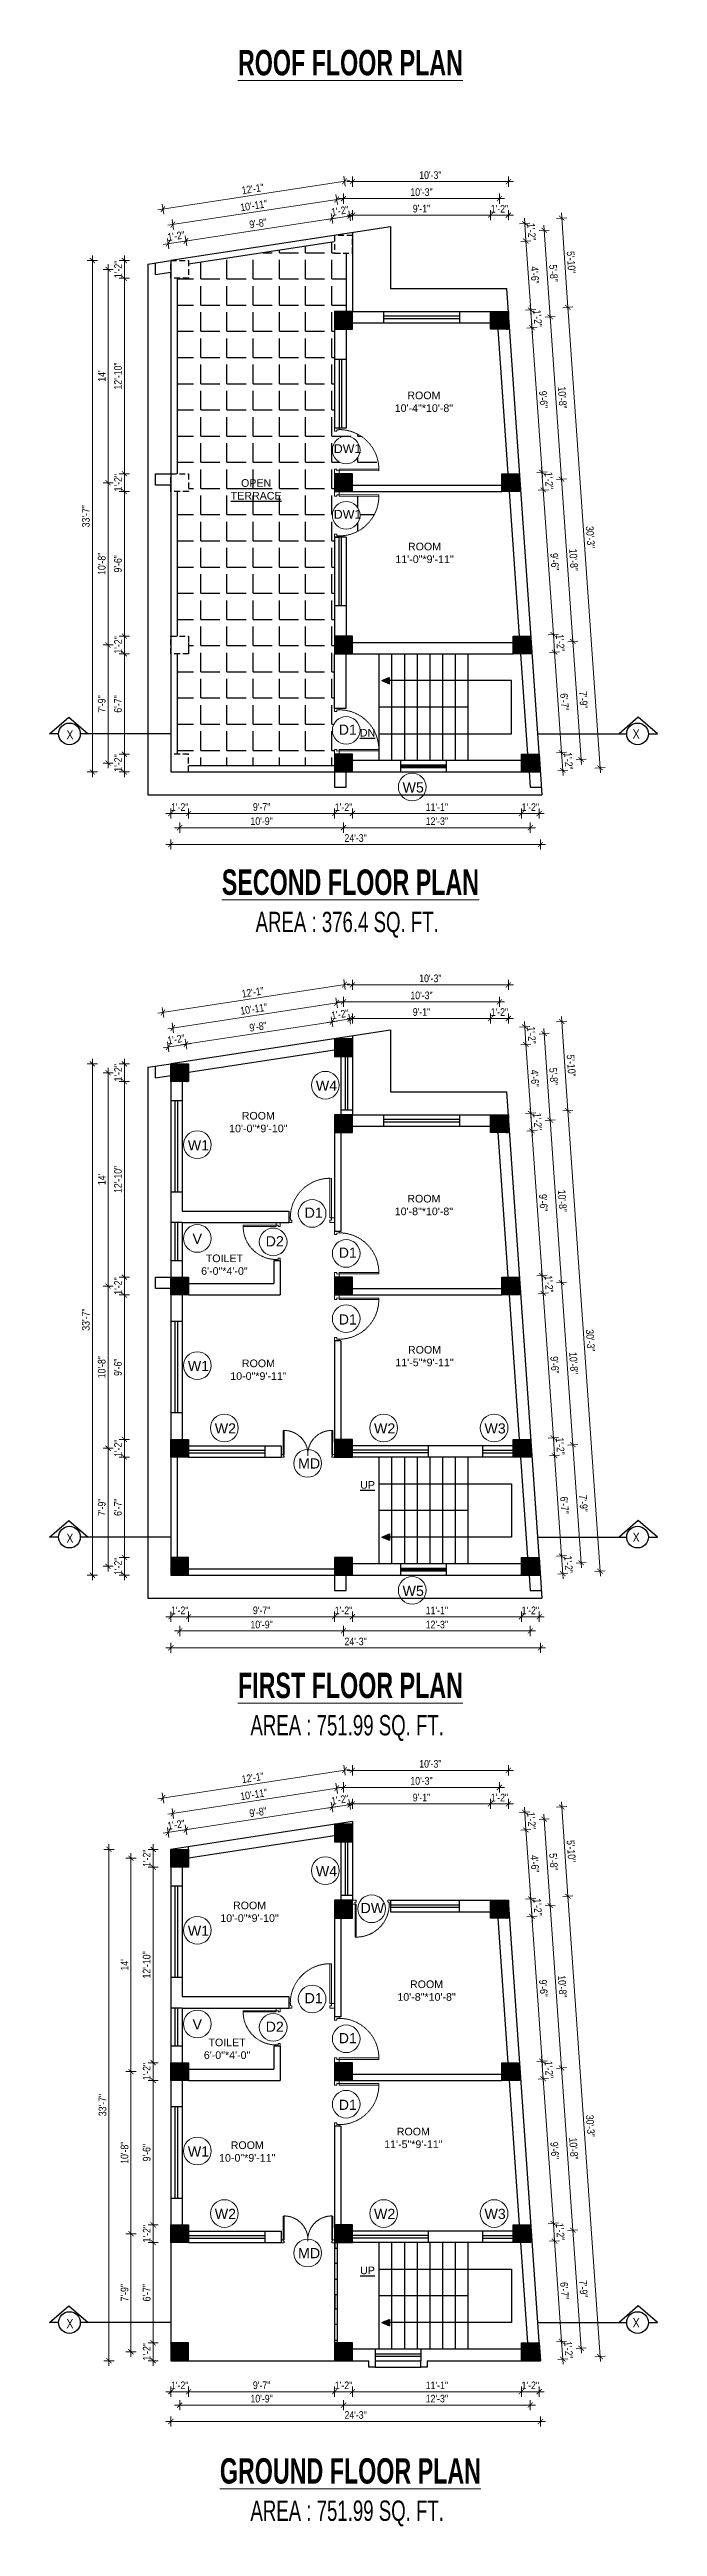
# Model space of a CAD drawing. Header units: inches. Extents: x -5096374 to -5070857, y -3259973 to -3243900.
# Drawn here: x -5081383 to -5080904, y -3258939 to -3256988 of the extents above; entities that cross this region are included whole.
import ezdxf

# ---------------------------------------------------------------- set-up
doc = ezdxf.new("R2010")
doc.units = ezdxf.units.IN
doc.header["$LTSCALE"] = 2
doc.header["$MEASUREMENT"] = 0
doc.header["$PDMODE"] = 34
doc.linetypes.add('HIDDEN', pattern=[0.375, 0.25, -0.125])
doc.layers.get('0').update_dxf_attribs({"linetype": 'CONTINUOUS'})
doc.layers.get('DEFPOINTS').update_dxf_attribs({"color": 141, "linetype": 'CONTINUOUS'})
doc.layers.add('A-Hatch', color=7, linetype='CONTINUOUS')
for name, color, linetype, lineweight in [('Annotate-Lite.w', 177, 'CONTINUOUS', 9), ('DIM 1-100', 4, 'CONTINUOUS', 13), ('Door-Window.w', 4, 'CONTINUOUS', 15), ('TEXT', 181, 'CONTINUOUS', 25), ('Text-100.w', 254, 'CONTINUOUS', 9)]:
    doc.layers.add(name, color=color, linetype=linetype, lineweight=lineweight)
doc.styles.add('ARAIL', font='ARIALN.TTF')
doc.styles.add('Arial', font='arial.ttf', dxfattribs={"width": 0.8, "height": 12})
doc.styles.add('arial.', font='arial.ttf')
doc.styles.add('gaurav', font='arial.ttf')
doc.styles.get("Standard").update_dxf_attribs({"font": 'ARIALN.TTF'})
doc.dimstyles.new('1 by 96', dxfattribs={"dimtxt": 6, "dimasz": 4, "dimexe": 4, "dimexo": 4, "dimgap": 2, "dimtad": 1, "dimdec": 0, "dimzin": 0, "dimdsep": 46, "dimlunit": 4, "dimtxsty": 'Standard', "dimblk": 'ARCHTICK', "dimcen": 0, "dimdle": 4, "dimadec": 0, "dimazin": 0, "dimtfac": 1, "dimtdec": 0, "dimtix": 1, "dimtofl": 0, "dimtmove": 1, "dimatfit": 3, "dimldrblk": 'ARCHTICK', "dimfxl": 4, "dimfxlon": 1, "dimtolj": 1, "dimtzin": 0, "dimlwd": -1, "dimlwe": -1, "dimarcsym": 0})
pattern_1 = [(45, (10145.2836, 0), (-0.0883883476483, 0.0883883476483), [])]
pattern_2 = [(45, (9474.4218, 618.5969), (-0.0883883476483, 0.0883883476483), [])]
pattern_3 = [(45, (9474.4218, 1251.24513), (-0.0883883476483, 0.0883883476483), [])]

msp = doc.modelspace()

# ---------------------------------------------------------------- texts
at = {"layer": 'Annotate-Lite.w', "ltscale": 0.005, "style": 'gaurav'}
for s, insert, char_height, attachment_point in [('DW1', (-5081159.1, -3257298.9), 7, 1), ('DW1', (-5081159.1, -3257350.6), 7, 1), ('D1', (-5081155.2, -3257519.7), 8, 1), ('W5', (-5081104.9, -3257565.2), 8, 1), ('W4', (-5081173.2, -3257800.1), 8, 1), ('W1', (-5081274, -3257847), 8, 1), ('D1', (-5081182, -3257900.1), 8, 1), ('V', (-5081270.3, -3257920.7), 8, 1), ('D2', (-5081212.7, -3257922.6), 8, 1), ('D1', (-5081155.2, -3257931.6), 8, 1), ('D1', (-5081155.2, -3257992.2), 8, 7), ('W1', (-5081274, -3258020.8), 8, 1), ('W2', (-5081252.8, -3258070), 8, 1), ('W2', (-5081127.4, -3258070), 8, 1), ('W3', (-5081040.4, -3258070), 8, 1), ('MD', (-5081187.2, -3258097.6), 8, 1), ('W5', (-5081104.9, -3258197.9), 8, 1), ('W4', (-5081173.2, -3258418.7), 8, 1), ('DW', (-5081138, -3258447.7), 8, 1), ('W1', (-5081274, -3258465.6), 8, 1), ('D1', (-5081182, -3258518.7), 8, 1), ('V', (-5081270.3, -3258539.3), 8, 1), ('D2', (-5081212.7, -3258541.2), 8, 1), ('D1', (-5081155.2, -3258550.2), 8, 1), ('D1', (-5081155.2, -3258610.7), 8, 7), ('W1', (-5081274, -3258639.4), 8, 1), ('W2', (-5081252.8, -3258688.6), 8, 1), ('W2', (-5081127.4, -3258688.6), 8, 1), ('W3', (-5081040.4, -3258688.6), 8, 1), ('MD', (-5081187.2, -3258719.5), 8, 1)]:
    msp.add_mtext_dynamic_manual_height_columns(s, width=8, gutter_width=100, heights=[0], dxfattribs=dict(at, insert=insert, char_height=char_height, attachment_point=attachment_point))
at = {"layer": 'TEXT', "lineweight": -2, "char_height": 6, "attachment_point": 5, "style": 'arial.'}
for s, insert in [('{\\W1;ROOM\\P10\'-4"*10\'-8"}', (-5081088.1, -3257265.5)), ('{\\W1;ROOM\\P11\'-0"*9\'-11"}', (-5081087.6, -3257384.5)), ('{\\W1;ROOM\\P10\'-0"*9\'-10"}', (-5081218.5, -3257832.8)), ('{\\W1;ROOM\\P10\'-8"*10\'-8"}', (-5081088.1, -3257898.1)), ('{\\W1;TOILET\\P6\'-0"*4\'-0"}', (-5081245.2, -3257945.1)), ('{\\W1;ROOM\\P11\'-5"*9\'-11"}', (-5081087.6, -3258017.1)), ('{\\W1;ROOM\\P10-0"*9\'-11"}', (-5081218.4, -3258027.8)), ('{\\W1;ROOM\\P10\'-0"*9\'-10"}', (-5081225.4, -3258454.7)), ('{\\W1;ROOM\\P10\'-8"*10\'-8"}', (-5081086, -3258516.8)), ('{\\W1;TOILET\\P6\'-0"*4\'-0"}', (-5081243.1, -3258562.6)), ('{\\W1;ROOM\\P10-0"*9\'-11"}', (-5081227.2, -3258643.5)), ('{\\W1;ROOM\\P11\'-5"*9\'-11"}', (-5081096.4, -3258632.8))]:
    msp.add_mtext_dynamic_manual_height_columns(s, width=45.731, gutter_width=30, heights=[0], dxfattribs=dict(at, insert=insert))
at = {"layer": 'TEXT', "lineweight": -2, "char_height": 6, "width": 127.506, "attachment_point": 5, "style": 'arial.'}
for s, insert in [('{\\LOPEN \\PTERRACE}', (-5081220.2, -3257334.5)), ('{\\LDN}', (-5081132.5, -3257526.1)), ('{\\LUP}', (-5081132.5, -3258118.5)), ('{\\LUP}', (-5081132.5, -3258737.1))]:
    msp.add_mtext(s, dxfattribs=dict(at, insert=insert))
at = {"layer": 'TEXT', "char_height": 7.2, "style": 'ARAIL'}
for insert, attachment_point in [((-5081364.1, -3257524.1), 3), ((-5080923.7, -3257523.5), 1), ((-5081364.1, -3258156.8), 3), ((-5080923.7, -3258156.1), 1), ((-5081364.1, -3258775.4), 3), ((-5080923.7, -3258774.7), 1)]:
    msp.add_mtext_dynamic_manual_height_columns('X', width=125.465, gutter_width=90, heights=[0], dxfattribs=dict(at, insert=insert, attachment_point=attachment_point))
at = {"layer": 'Text-100.w', "char_height": 20, "width": 569.102, "attachment_point": 2, "style": 'Arial'}
for s, insert in [('\\A1;{\\fArial Narrow|b1|i0|c0|p34;\\L ROOF FLOOR PLAN}', (-5081148.5, -3256988.4)), ('\\A1;{\\fArial Narrow|b1|i0|c0|p34;\\L SECOND FLOOR PLAN\\P\\fArial Narrow|b0|i0|c0|p34;\\H0.8x;\\lAREA : 376.4 SQ. FT.\\H1.02306x; }', (-5081148.5, -3257633.8)), ('\\A1;{\\fArial Narrow|b1|i0|c0|p34;\\L FIRST FLOOR PLAN\\P\\fArial Narrow|b0|i0|c0|p34;\\H0.8x;\\lAREA : 751.99 SQ. FT.\\H1.02306x; }', (-5081148.5, -3258266.4)), ('\\A1;{\\fArial Narrow|b1|i0|c0|p34;\\L GROUND FLOOR PLAN\\P\\fArial Narrow|b0|i0|c0|p34;\\H0.8x;\\lAREA : 751.99 SQ. FT.\\H1.02306x; }', (-5081148.5, -3258885))]:
    msp.add_mtext(s, dxfattribs=dict(at, insert=insert))

# ---------------------------------------------------------------- blocks, each defined once
blk = doc.blocks.new('FDFDRE')
at = {"ltscale": 3}
for p, q in [((165701.1, -58637.8), (165701.1, -58641.5)), ((165704.8, -58637.8), (165701.1, -58637.8)), ((165701.1, -58641.5), (165703.6, -58641.5)), ((165703.6, -58641.5), (165703.5, -58672.6)), ((165704.8, -58639.7), (165703.6, -58639.7)), ((165703.6, -58639.7), (165703.6, -58641.5)), ((165703.6, -58641.5), (165704.8, -58641.5)), ((165704.8, -58639.7), (165704.8, -58637.8)), ((165704.8, -58641.5), (165704.8, -58672.7)), ((165767, -58639.7), (165767, -58637.8)), ((165767, -58637.8), (165770.6, -58637.8)), ((165767, -58639.7), (165768.2, -58639.7)), ((165767, -58641.5), (165767, -58672.7)), ((165768.2, -58641.5), (165767, -58641.5)), ((165768.2, -58639.7), (165768.2, -58641.5)), ((165770.7, -58641.5), (165768.2, -58641.5)), ((165768.2, -58641.5), (165768.2, -58672.6)), ((165770.6, -58637.8), (165770.7, -58641.5)), ((165703.5, -58672.6), (165704.8, -58672.7)), ((165768.2, -58672.6), (165767, -58672.7))]:
    blk.add_line(p, q, dxfattribs=at)
at = {"layer": 'Door-Window.w', "color": 9, "linetype": 'HIDDEN', "lineweight": 18}
for centre, start, end in [((165704.8, -58641.5), 269.9618, 3.3835), ((165767, -58641.5), 176.6165, 270.0382)]:
    blk.add_arc(centre, 31.2, start, end, dxfattribs=at)
blk = doc.blocks.new('3-0')
at = {"ltscale": 3}
for p, q in [((11063, 10097.7), (11066, 10099.9)), ((11063, 10097.7), (11064.5, 10095.7)), ((11066, 10096.8), (11064.5, 10095.7)), ((11065.3, 10097.8), (11066.7, 10098.9)), ((11066, 10096.8), (11065.3, 10097.8)), ((11066, 10099.9), (11066.7, 10098.9)), ((11085.5, 10074.1), (11110.3, 10093)), ((11086.2, 10073.2), (11111, 10092)), ((11111, 10092), (11110.3, 10093)), ((11084, 10073), (11082.6, 10071.9)), ((11082.6, 10071.9), (11084.8, 10069)), ((11084, 10073), (11084.8, 10072)), ((11084.8, 10072), (11086.2, 10073.2)), ((11084.8, 10069), (11087.7, 10071.2)), ((11086.2, 10073.2), (11085.5, 10074.1)), ((11087.7, 10071.2), (11086.2, 10073.2))]:
    blk.add_line(p, q, dxfattribs=at)
at = {"layer": 'Door-Window.w', "color": 9, "linetype": 'HIDDEN', "lineweight": 18}
blk.add_arc((11085.5, 10074.1), 31.2, 37.1906, 127.1465, dxfattribs=at)
blk = doc.blocks.new('_ArchTick')
at = {"color": 0, "linetype": 'ByBlock', "const_width": 0.15}
blk.add_lwpolyline([(-0.5, -0.5), (0.5, 0.5)], dxfattribs=at)
blk = doc.blocks.new('*D584')
at = {"layer": 'DEFPOINTS', "color": 0, "transparency": 16777216}
for p in [(-5081275.5, -3258390), (-5081273.4, -3258403.3), (-5081287.4, -3258405.5)]:
    blk.add_point(p, dxfattribs=at)
at = {"layer": 'DIM 1-100', "color": 0, "transparency": 16777216}
for p, q in [((-5081293.4, -3258392.8), (-5081271.5, -3258389.4)), ((-5081288.9, -3258396.1), (-5081290.1, -3258388.2)), ((-5081274.9, -3258394), (-5081276.1, -3258386.1))]:
    blk.add_line(p, q, dxfattribs=at)
at = {"layer": 'DIM 1-100', "color": 0, "transparency": 16777216, "xscale": 4, "yscale": 4, "zscale": 4}
for p, rotation in [((-5081289.5, -3258392.2), 188.71474201693), ((-5081275.5, -3258390), 8.714742016929982)]:
    blk.add_blockref('_ArchTick', p, dxfattribs=dict(at, rotation=rotation))
at = {"layer": 'DIM 1-100', "color": 0, "transparency": 16777216, "insert": (-5081283.2, -3258386.1), "char_height": 6, "attachment_point": 5, "rotation": 8.7147}
blk.add_mtext('\\A1;1\'-2"', dxfattribs=at)
blk = doc.blocks.new('*D585')
at = {"layer": 'DEFPOINTS', "color": 0, "ltscale": 0.5, "transparency": 16777216}
for p in [(-5081160.5, -3258372.4), (-5081273.4, -3258403.3), (-5081158.4, -3258385.7)]:
    blk.add_point(p, dxfattribs=at)
at = {"layer": 'DIM 1-100', "color": 0, "ltscale": 0.5, "transparency": 16777216}
for p, q in [((-5081279.4, -3258390.6), (-5081156.5, -3258371.8)), ((-5081159.9, -3258376.3), (-5081161.1, -3258368.4)), ((-5081274.9, -3258394), (-5081276.1, -3258386.1))]:
    blk.add_line(p, q, dxfattribs=at)
at = {"layer": 'DIM 1-100', "color": 0, "ltscale": 0.5, "transparency": 16777216, "xscale": 4, "yscale": 4, "zscale": 4}
for p, rotation in [((-5081160.5, -3258372.4), 8.714742016927156), ((-5081275.5, -3258390), 188.7147420169272)]:
    blk.add_blockref('_ArchTick', p, dxfattribs=dict(at, rotation=rotation))
at = {"layer": 'DIM 1-100', "color": 0, "ltscale": 0.5, "transparency": 16777216, "insert": (-5081218.7, -3258376.2), "char_height": 6, "attachment_point": 5, "rotation": 8.7147}
blk.add_mtext('\\A1;9\'-8"', dxfattribs=at)
blk = doc.blocks.new('*D586')
at = {"layer": 'DEFPOINTS', "color": 0, "ltscale": 0.5, "transparency": 16777216}
for p in [(-5081146.5, -3258370.2), (-5081144.4, -3258383.6), (-5081158.4, -3258385.7)]:
    blk.add_point(p, dxfattribs=at)
at = {"layer": 'DIM 1-100', "color": 0, "ltscale": 0.5, "transparency": 16777216}
for p, q in [((-5081164.4, -3258373), (-5081142.5, -3258369.6)), ((-5081159.9, -3258376.3), (-5081161.1, -3258368.4)), ((-5081145.9, -3258374.2), (-5081147.1, -3258366.3))]:
    blk.add_line(p, q, dxfattribs=at)
at = {"layer": 'DIM 1-100', "color": 0, "ltscale": 0.5, "transparency": 16777216, "xscale": 4, "yscale": 4, "zscale": 4}
for p, rotation in [((-5081160.5, -3258372.4), 188.7147420169272), ((-5081146.5, -3258370.2), 8.714742016927156)]:
    blk.add_blockref('_ArchTick', p, dxfattribs=dict(at, rotation=rotation))
at = {"layer": 'DIM 1-100', "color": 0, "ltscale": 0.5, "transparency": 16777216, "insert": (-5081154.2, -3258366.4), "char_height": 6, "attachment_point": 5, "rotation": 8.7147}
blk.add_mtext('\\A1;1\'-2"', dxfattribs=at)
blk = doc.blocks.new('*D587')
at = {"layer": 'DEFPOINTS', "color": 0, "ltscale": 0.5, "transparency": 16777216}
for p in [(-5081144.4, -3258383.6), (-5081035.6, -3258369.7), (-5081035.6, -3258445.6)]:
    blk.add_point(p, dxfattribs=at)
at = {"layer": 'DIM 1-100', "color": 0, "ltscale": 0.5, "transparency": 16777216}
for p, q in [((-5081144.4, -3258373.7), (-5081144.4, -3258365.7)), ((-5081035.6, -3258373.7), (-5081035.6, -3258365.7)), ((-5081148.4, -3258369.7), (-5081031.6, -3258369.7))]:
    blk.add_line(p, q, dxfattribs=at)
at = {"layer": 'DIM 1-100', "color": 0, "ltscale": 0.5, "transparency": 16777216, "xscale": 4, "yscale": 4, "zscale": 4, "rotation": 180}
blk.add_blockref('_ArchTick', (-5081144.4, -3258369.7), dxfattribs=at)
at = {"layer": 'DIM 1-100', "color": 0, "ltscale": 0.5, "transparency": 16777216, "xscale": 4, "yscale": 4, "zscale": 4}
blk.add_blockref('_ArchTick', (-5081035.6, -3258369.7), dxfattribs=at)
at = {"layer": 'DIM 1-100', "color": 0, "ltscale": 0.5, "transparency": 16777216, "insert": (-5081090, -3258364.7), "char_height": 6, "attachment_point": 5}
blk.add_mtext('\\A1;9\'-1"', dxfattribs=at)
blk = doc.blocks.new('*D588')
at = {"layer": 'DEFPOINTS', "color": 0, "ltscale": 0.5, "transparency": 16777216}
for p in [(-5081021.6, -3258369.7), (-5081035.6, -3258445.6), (-5081021.6, -3258445.6)]:
    blk.add_point(p, dxfattribs=at)
at = {"layer": 'DIM 1-100', "color": 0, "ltscale": 0.5, "transparency": 16777216}
for p, q in [((-5081035.6, -3258373.7), (-5081035.6, -3258365.7)), ((-5081021.6, -3258373.7), (-5081021.6, -3258365.7)), ((-5081039.6, -3258369.7), (-5081017.6, -3258369.7))]:
    blk.add_line(p, q, dxfattribs=at)
at = {"layer": 'DIM 1-100', "color": 0, "ltscale": 0.5, "transparency": 16777216, "xscale": 4, "yscale": 4, "zscale": 4, "rotation": 180}
blk.add_blockref('_ArchTick', (-5081035.6, -3258369.7), dxfattribs=at)
at = {"layer": 'DIM 1-100', "color": 0, "ltscale": 0.5, "transparency": 16777216, "xscale": 4, "yscale": 4, "zscale": 4}
blk.add_blockref('_ArchTick', (-5081021.6, -3258369.7), dxfattribs=at)
at = {"layer": 'DIM 1-100', "color": 0, "ltscale": 0.5, "transparency": 16777216, "insert": (-5081028.6, -3258364.7), "char_height": 6, "attachment_point": 5}
blk.add_mtext('\\A1;1\'-2"', dxfattribs=at)
blk = doc.blocks.new('*D589')
at = {"layer": 'DEFPOINTS', "color": 0, "ltscale": 0.5, "transparency": 16777216}
for p in [(-5081301.3, -3258419.5), (-5081287.4, -3258405.5), (-5081287.4, -3258419.5)]:
    blk.add_point(p, dxfattribs=at)
at = {"layer": 'DIM 1-100', "color": 0, "ltscale": 0.5, "transparency": 16777216}
for p, q in [((-5081301.3, -3258401.5), (-5081301.3, -3258423.5)), ((-5081297.3, -3258405.5), (-5081305.3, -3258405.5)), ((-5081297.3, -3258419.5), (-5081305.3, -3258419.5))]:
    blk.add_line(p, q, dxfattribs=at)
at = {"layer": 'DIM 1-100', "color": 0, "ltscale": 0.5, "transparency": 16777216, "xscale": 4, "yscale": 4, "zscale": 4}
for p, rotation in [((-5081301.3, -3258405.5), 90), ((-5081301.3, -3258419.5), 270)]:
    blk.add_blockref('_ArchTick', p, dxfattribs=dict(at, rotation=rotation))
at = {"layer": 'DIM 1-100', "color": 0, "ltscale": 0.5, "transparency": 16777216, "insert": (-5081306.4, -3258412.5), "char_height": 6, "attachment_point": 5, "rotation": 90}
blk.add_mtext('\\A1;1\'-2"', dxfattribs=at)
blk = doc.blocks.new('*D590')
at = {"layer": 'DEFPOINTS', "color": 0, "ltscale": 0.5, "transparency": 16777216}
for p in [(-5081287.4, -3258419.5), (-5081301.3, -3258573.5), (-5081287.4, -3258573.5)]:
    blk.add_point(p, dxfattribs=at)
at = {"layer": 'DIM 1-100', "color": 0, "ltscale": 0.5, "transparency": 16777216}
for p, q in [((-5081297.3, -3258419.5), (-5081305.3, -3258419.5)), ((-5081301.3, -3258415.5), (-5081301.3, -3258577.5)), ((-5081297.3, -3258573.5), (-5081305.3, -3258573.5))]:
    blk.add_line(p, q, dxfattribs=at)
at = {"layer": 'DIM 1-100', "color": 0, "ltscale": 0.5, "transparency": 16777216, "xscale": 4, "yscale": 4, "zscale": 4}
for p, rotation in [((-5081301.3, -3258419.5), 90), ((-5081301.3, -3258573.5), 270)]:
    blk.add_blockref('_ArchTick', p, dxfattribs=dict(at, rotation=rotation))
at = {"layer": 'DIM 1-100', "color": 0, "ltscale": 0.5, "transparency": 16777216, "insert": (-5081306.4, -3258496.5), "char_height": 6, "attachment_point": 5, "rotation": 90}
blk.add_mtext('\\A1;12\'-10"', dxfattribs=at)
blk = doc.blocks.new('*D591')
at = {"layer": 'DEFPOINTS', "color": 0, "ltscale": 0.5, "transparency": 16777216}
for p in [(-5081287.4, -3258573.5), (-5081301.3, -3258587.5), (-5081287.4, -3258587.5)]:
    blk.add_point(p, dxfattribs=at)
at = {"layer": 'DIM 1-100', "color": 0, "ltscale": 0.5, "transparency": 16777216}
for p, q in [((-5081297.3, -3258573.5), (-5081305.3, -3258573.5)), ((-5081301.3, -3258569.5), (-5081301.3, -3258591.5)), ((-5081297.3, -3258587.5), (-5081305.3, -3258587.5))]:
    blk.add_line(p, q, dxfattribs=at)
at = {"layer": 'DIM 1-100', "color": 0, "ltscale": 0.5, "transparency": 16777216, "xscale": 4, "yscale": 4, "zscale": 4}
for p, rotation in [((-5081301.3, -3258573.5), 90), ((-5081301.3, -3258587.5), 270)]:
    blk.add_blockref('_ArchTick', p, dxfattribs=dict(at, rotation=rotation))
at = {"layer": 'DIM 1-100', "color": 0, "ltscale": 0.5, "transparency": 16777216, "insert": (-5081306.4, -3258580.5), "char_height": 6, "attachment_point": 5, "rotation": 90}
blk.add_mtext('\\A1;1\'-2"', dxfattribs=at)
blk = doc.blocks.new('*D592')
at = {"layer": 'DEFPOINTS', "color": 0, "ltscale": 0.5, "transparency": 16777216}
for p in [(-5081287.4, -3258587.5), (-5081301.3, -3258701.2), (-5081287.4, -3258701.2)]:
    blk.add_point(p, dxfattribs=at)
at = {"layer": 'DIM 1-100', "color": 0, "ltscale": 0.5, "transparency": 16777216}
for p, q in [((-5081297.3, -3258587.5), (-5081305.3, -3258587.5)), ((-5081301.3, -3258583.5), (-5081301.3, -3258705.2)), ((-5081297.3, -3258701.2), (-5081305.3, -3258701.2))]:
    blk.add_line(p, q, dxfattribs=at)
at = {"layer": 'DIM 1-100', "color": 0, "ltscale": 0.5, "transparency": 16777216, "xscale": 4, "yscale": 4, "zscale": 4}
for p, rotation in [((-5081301.3, -3258587.5), 90), ((-5081301.3, -3258701.2), 270)]:
    blk.add_blockref('_ArchTick', p, dxfattribs=dict(at, rotation=rotation))
at = {"layer": 'DIM 1-100', "color": 0, "ltscale": 0.5, "transparency": 16777216, "insert": (-5081306.4, -3258644.4), "char_height": 6, "attachment_point": 5, "rotation": 90}
blk.add_mtext('\\A1;9\'-6"', dxfattribs=at)
blk = doc.blocks.new('*D593')
at = {"layer": 'DEFPOINTS', "color": 0, "ltscale": 0.5, "transparency": 16777216}
for p in [(-5081301.3, -3258715.2), (-5081287.4, -3258701.2), (-5081287.4, -3258715.2)]:
    blk.add_point(p, dxfattribs=at)
at = {"layer": 'DIM 1-100', "color": 0, "ltscale": 0.5, "transparency": 16777216}
for p, q in [((-5081301.3, -3258697.2), (-5081301.3, -3258719.2)), ((-5081297.3, -3258701.2), (-5081305.3, -3258701.2)), ((-5081297.3, -3258715.2), (-5081305.3, -3258715.2))]:
    blk.add_line(p, q, dxfattribs=at)
at = {"layer": 'DIM 1-100', "color": 0, "ltscale": 0.5, "transparency": 16777216, "xscale": 4, "yscale": 4, "zscale": 4}
for p, rotation in [((-5081301.3, -3258701.2), 90), ((-5081301.3, -3258715.2), 270)]:
    blk.add_blockref('_ArchTick', p, dxfattribs=dict(at, rotation=rotation))
at = {"layer": 'DIM 1-100', "color": 0, "ltscale": 0.5, "transparency": 16777216, "insert": (-5081306.4, -3258708.2), "char_height": 6, "attachment_point": 5, "rotation": 90}
blk.add_mtext('\\A1;1\'-2"', dxfattribs=at)
blk = doc.blocks.new('*D594')
at = {"layer": 'DEFPOINTS', "color": 0, "ltscale": 0.5, "transparency": 16777216}
for p in [(-5081287.4, -3258715.2), (-5081301.3, -3258794.2), (-5081287.4, -3258794.2)]:
    blk.add_point(p, dxfattribs=at)
at = {"layer": 'DIM 1-100', "color": 0, "ltscale": 0.5, "transparency": 16777216}
for p, q in [((-5081297.3, -3258715.2), (-5081305.3, -3258715.2)), ((-5081301.3, -3258711.2), (-5081301.3, -3258798.2)), ((-5081297.3, -3258794.2), (-5081305.3, -3258794.2))]:
    blk.add_line(p, q, dxfattribs=at)
at = {"layer": 'DIM 1-100', "color": 0, "ltscale": 0.5, "transparency": 16777216, "xscale": 4, "yscale": 4, "zscale": 4}
for p, rotation in [((-5081301.3, -3258715.2), 90), ((-5081301.3, -3258794.2), 270)]:
    blk.add_blockref('_ArchTick', p, dxfattribs=dict(at, rotation=rotation))
at = {"layer": 'DIM 1-100', "color": 0, "ltscale": 0.5, "transparency": 16777216, "insert": (-5081306.4, -3258754.7), "char_height": 6, "attachment_point": 5, "rotation": 90}
blk.add_mtext('\\A1;6\'-7"', dxfattribs=at)
blk = doc.blocks.new('*D595')
at = {"layer": 'DEFPOINTS', "color": 0, "ltscale": 0.5, "transparency": 16777216}
for p in [(-5081287.4, -3258794.2), (-5081301.3, -3258808.2), (-5081287.4, -3258808.2)]:
    blk.add_point(p, dxfattribs=at)
at = {"layer": 'DIM 1-100', "color": 0, "ltscale": 0.5, "transparency": 16777216}
for p, q in [((-5081297.3, -3258794.2), (-5081305.3, -3258794.2)), ((-5081301.3, -3258790.2), (-5081301.3, -3258812.2)), ((-5081297.3, -3258808.2), (-5081305.3, -3258808.2))]:
    blk.add_line(p, q, dxfattribs=at)
at = {"layer": 'DIM 1-100', "color": 0, "ltscale": 0.5, "transparency": 16777216, "xscale": 4, "yscale": 4, "zscale": 4}
for p, rotation in [((-5081301.3, -3258794.2), 90), ((-5081301.3, -3258808.2), 270)]:
    blk.add_blockref('_ArchTick', p, dxfattribs=dict(at, rotation=rotation))
at = {"layer": 'DIM 1-100', "color": 0, "ltscale": 0.5, "transparency": 16777216, "insert": (-5081306.4, -3258801.2), "char_height": 6, "attachment_point": 5, "rotation": 90}
blk.add_mtext('\\A1;1\'-2"', dxfattribs=at)
blk = doc.blocks.new('*D596')
at = {"layer": 'DEFPOINTS', "color": 0, "ltscale": 0.5, "transparency": 16777216}
for p in [(-5081280.4, -3258412.5), (-5081318.8, -3258580.5), (-5081280.4, -3258580.5)]:
    blk.add_point(p, dxfattribs=at)
at = {"layer": 'DIM 1-100', "color": 0, "ltscale": 0.5, "transparency": 16777216}
for p, q in [((-5081314.8, -3258412.5), (-5081322.8, -3258412.5)), ((-5081318.8, -3258408.5), (-5081318.8, -3258584.5)), ((-5081314.8, -3258580.5), (-5081322.8, -3258580.5))]:
    blk.add_line(p, q, dxfattribs=at)
at = {"layer": 'DIM 1-100', "color": 0, "ltscale": 0.5, "transparency": 16777216, "xscale": 4, "yscale": 4, "zscale": 4}
for p, rotation in [((-5081318.8, -3258412.5), 90), ((-5081318.8, -3258580.5), 270)]:
    blk.add_blockref('_ArchTick', p, dxfattribs=dict(at, rotation=rotation))
at = {"layer": 'DIM 1-100', "color": 0, "ltscale": 0.5, "transparency": 16777216, "insert": (-5081323.8, -3258496.5), "char_height": 6, "attachment_point": 5, "rotation": 90}
blk.add_mtext("\\A1;14'", dxfattribs=at)
blk = doc.blocks.new('*D597')
at = {"layer": 'DEFPOINTS', "color": 0, "ltscale": 0.5, "transparency": 16777216}
for p in [(-5081280.4, -3258580.5), (-5081318.8, -3258708.2), (-5081280.4, -3258708.2)]:
    blk.add_point(p, dxfattribs=at)
at = {"layer": 'DIM 1-100', "color": 0, "ltscale": 0.5, "transparency": 16777216}
for p, q in [((-5081314.8, -3258580.5), (-5081322.8, -3258580.5)), ((-5081318.8, -3258576.5), (-5081318.8, -3258712.2)), ((-5081314.8, -3258708.2), (-5081322.8, -3258708.2))]:
    blk.add_line(p, q, dxfattribs=at)
at = {"layer": 'DIM 1-100', "color": 0, "ltscale": 0.5, "transparency": 16777216, "xscale": 4, "yscale": 4, "zscale": 4}
for p, rotation in [((-5081318.8, -3258580.5), 90), ((-5081318.8, -3258708.2), 270)]:
    blk.add_blockref('_ArchTick', p, dxfattribs=dict(at, rotation=rotation))
at = {"layer": 'DIM 1-100', "color": 0, "ltscale": 0.5, "transparency": 16777216, "insert": (-5081323.8, -3258644.4), "char_height": 6, "attachment_point": 5, "rotation": 90}
blk.add_mtext('\\A1;10\'-8"', dxfattribs=at)
blk = doc.blocks.new('*D598')
at = {"layer": 'DEFPOINTS', "color": 0, "ltscale": 0.5, "transparency": 16777216}
for p in [(-5081280.4, -3258708.2), (-5081318.8, -3258801.2), (-5081280.4, -3258801.2)]:
    blk.add_point(p, dxfattribs=at)
at = {"layer": 'DIM 1-100', "color": 0, "ltscale": 0.5, "transparency": 16777216}
for p, q in [((-5081314.8, -3258708.2), (-5081322.8, -3258708.2)), ((-5081318.8, -3258704.2), (-5081318.8, -3258805.2)), ((-5081314.8, -3258801.2), (-5081322.8, -3258801.2))]:
    blk.add_line(p, q, dxfattribs=at)
at = {"layer": 'DIM 1-100', "color": 0, "ltscale": 0.5, "transparency": 16777216, "xscale": 4, "yscale": 4, "zscale": 4}
for p, rotation in [((-5081318.8, -3258708.2), 90), ((-5081318.8, -3258801.2), 270)]:
    blk.add_blockref('_ArchTick', p, dxfattribs=dict(at, rotation=rotation))
at = {"layer": 'DIM 1-100', "color": 0, "ltscale": 0.5, "transparency": 16777216, "insert": (-5081323.8, -3258754.7), "char_height": 6, "attachment_point": 5, "rotation": 90}
blk.add_mtext('\\A1;7\'-9"', dxfattribs=at)
blk = doc.blocks.new('*D599')
at = {"layer": 'DEFPOINTS', "color": 0, "ltscale": 0.5, "transparency": 16777216}
for p in [(-5081287.4, -3258405.5), (-5081336.1, -3258808.2), (-5081287.4, -3258808.2)]:
    blk.add_point(p, dxfattribs=at)
at = {"layer": 'DIM 1-100', "color": 0, "ltscale": 0.5, "transparency": 16777216}
for p, q in [((-5081336.1, -3258401.5), (-5081336.1, -3258812.2)), ((-5081332.1, -3258405.5), (-5081340.1, -3258405.5)), ((-5081332.1, -3258808.2), (-5081340.1, -3258808.2))]:
    blk.add_line(p, q, dxfattribs=at)
at = {"layer": 'DIM 1-100', "color": 0, "ltscale": 0.5, "transparency": 16777216, "xscale": 4, "yscale": 4, "zscale": 4}
for p, rotation in [((-5081336.1, -3258405.5), 90), ((-5081336.1, -3258808.2), 270)]:
    blk.add_blockref('_ArchTick', p, dxfattribs=dict(at, rotation=rotation))
at = {"layer": 'DIM 1-100', "color": 0, "ltscale": 0.5, "transparency": 16777216, "insert": (-5081341.2, -3258606.9), "char_height": 6, "attachment_point": 5, "rotation": 90}
blk.add_mtext('\\A1;33\'-7"', dxfattribs=at)
blk = doc.blocks.new('*D600')
at = {"layer": 'DEFPOINTS', "color": 0, "ltscale": 0.5, "transparency": 16777216}
for p in [(-5081156.8, -3258357.4), (-5081151.4, -3258392.7), (-5081280.4, -3258412.5)]:
    blk.add_point(p, dxfattribs=at)
at = {"layer": 'DIM 1-100', "color": 0, "ltscale": 0.5, "transparency": 16777216}
for p, q in [((-5081289.8, -3258377.8), (-5081152.9, -3258356.8)), ((-5081156.2, -3258361.4), (-5081157.4, -3258353.5)), ((-5081285.2, -3258381.1), (-5081286.4, -3258373.2))]:
    blk.add_line(p, q, dxfattribs=at)
at = {"layer": 'DIM 1-100', "color": 0, "ltscale": 0.5, "transparency": 16777216, "xscale": 4, "yscale": 4, "zscale": 4}
for p, rotation in [((-5081156.8, -3258357.4), 8.714742018610865), ((-5081285.8, -3258377.2), 188.7147420186108)]:
    blk.add_blockref('_ArchTick', p, dxfattribs=dict(at, rotation=rotation))
at = {"layer": 'DIM 1-100', "color": 0, "ltscale": 0.5, "transparency": 16777216, "insert": (-5081222.1, -3258362.3), "char_height": 6, "attachment_point": 5, "rotation": 8.7147}
blk.add_mtext('\\A1;10\'-11"', dxfattribs=at)
blk = doc.blocks.new('*D601')
at = {"layer": 'DEFPOINTS', "color": 0, "ltscale": 0.5, "transparency": 16777216}
for p in [(-5081028.6, -3258356.7), (-5081151.4, -3258392.7), (-5081028.6, -3258452.6)]:
    blk.add_point(p, dxfattribs=at)
at = {"layer": 'DIM 1-100', "color": 0, "ltscale": 0.5, "transparency": 16777216}
for p, q in [((-5081155.4, -3258356.7), (-5081024.6, -3258356.7)), ((-5081151.4, -3258360.7), (-5081151.4, -3258352.7)), ((-5081028.6, -3258360.7), (-5081028.6, -3258352.7))]:
    blk.add_line(p, q, dxfattribs=at)
at = {"layer": 'DIM 1-100', "color": 0, "ltscale": 0.5, "transparency": 16777216, "xscale": 4, "yscale": 4, "zscale": 4, "rotation": 180}
blk.add_blockref('_ArchTick', (-5081151.4, -3258356.7), dxfattribs=at)
at = {"layer": 'DIM 1-100', "color": 0, "ltscale": 0.5, "transparency": 16777216, "xscale": 4, "yscale": 4, "zscale": 4}
blk.add_blockref('_ArchTick', (-5081028.6, -3258356.7), dxfattribs=at)
at = {"layer": 'DIM 1-100', "color": 0, "ltscale": 0.5, "transparency": 16777216, "insert": (-5081090, -3258351.6), "char_height": 6, "attachment_point": 5}
blk.add_mtext('\\A1;10\'-3"', dxfattribs=at)
blk = doc.blocks.new('*D602')
at = {"layer": 'DEFPOINTS', "color": 0, "ltscale": 0.5, "transparency": 16777216}
for p in [(-5081293.6, -3258365), (-5081144.4, -3258383.6), (-5081287.4, -3258405.5)]:
    blk.add_point(p, dxfattribs=at)
at = {"layer": 'DIM 1-100', "color": 0, "ltscale": 0.5, "transparency": 16777216}
for p, q in [((-5081146.7, -3258342.5), (-5081297.6, -3258365.6)), ((-5081150, -3258347), (-5081151.2, -3258339.1)), ((-5081293, -3258369), (-5081294.2, -3258361.1))]:
    blk.add_line(p, q, dxfattribs=at)
at = {"layer": 'DIM 1-100', "color": 0, "ltscale": 0.5, "transparency": 16777216, "xscale": 4, "yscale": 4, "zscale": 4}
for p, rotation in [((-5081150.6, -3258343.1), 8.714742018475636), ((-5081293.6, -3258365), 188.7147420184756)]:
    blk.add_blockref('_ArchTick', p, dxfattribs=dict(at, rotation=rotation))
at = {"layer": 'DIM 1-100', "color": 0, "ltscale": 0.5, "transparency": 16777216, "insert": (-5081222.9, -3258349.1), "char_height": 6, "attachment_point": 5, "rotation": 8.7147}
blk.add_mtext('\\A1;12\'-1"', dxfattribs=at)
blk = doc.blocks.new('*D603')
at = {"layer": 'DEFPOINTS', "color": 0, "ltscale": 0.5, "transparency": 16777216}
for p in [(-5081021.6, -3258343.3), (-5081144.4, -3258445.6), (-5081021.6, -3258445.6)]:
    blk.add_point(p, dxfattribs=at)
at = {"layer": 'DIM 1-100', "color": 0, "ltscale": 0.5, "transparency": 16777216}
for p, q in [((-5081148.4, -3258343.3), (-5081017.6, -3258343.3)), ((-5081144.4, -3258347.3), (-5081144.4, -3258339.3)), ((-5081021.6, -3258347.3), (-5081021.6, -3258339.3))]:
    blk.add_line(p, q, dxfattribs=at)
at = {"layer": 'DIM 1-100', "color": 0, "ltscale": 0.5, "transparency": 16777216, "xscale": 4, "yscale": 4, "zscale": 4, "rotation": 180}
blk.add_blockref('_ArchTick', (-5081144.4, -3258343.3), dxfattribs=at)
at = {"layer": 'DIM 1-100', "color": 0, "ltscale": 0.5, "transparency": 16777216, "xscale": 4, "yscale": 4, "zscale": 4}
blk.add_blockref('_ArchTick', (-5081021.6, -3258343.3), dxfattribs=at)
at = {"layer": 'DIM 1-100', "color": 0, "ltscale": 0.5, "transparency": 16777216, "insert": (-5081083, -3258338.2), "char_height": 6, "attachment_point": 5}
blk.add_mtext('\\A1;10\'-3"', dxfattribs=at)
blk = doc.blocks.new('*D604')
at = {"layer": 'DEFPOINTS', "color": 0, "ltscale": 0.5, "transparency": 16777216}
for p in [(-5081287.4, -3258808.2), (-5081273.4, -3258808.2), (-5081273.4, -3258832.6)]:
    blk.add_point(p, dxfattribs=at)
at = {"layer": 'DIM 1-100', "color": 0, "ltscale": 0.5, "transparency": 16777216}
for p, q in [((-5081291.4, -3258832.6), (-5081269.4, -3258832.6)), ((-5081287.4, -3258828.6), (-5081287.4, -3258836.6)), ((-5081273.4, -3258828.6), (-5081273.4, -3258836.6))]:
    blk.add_line(p, q, dxfattribs=at)
at = {"layer": 'DIM 1-100', "color": 0, "ltscale": 0.5, "transparency": 16777216, "xscale": 4, "yscale": 4, "zscale": 4, "rotation": 180}
blk.add_blockref('_ArchTick', (-5081287.4, -3258832.6), dxfattribs=at)
at = {"layer": 'DIM 1-100', "color": 0, "ltscale": 0.5, "transparency": 16777216, "xscale": 4, "yscale": 4, "zscale": 4}
blk.add_blockref('_ArchTick', (-5081273.4, -3258832.6), dxfattribs=at)
at = {"layer": 'DIM 1-100', "color": 0, "ltscale": 0.5, "transparency": 16777216, "insert": (-5081280.4, -3258827.6), "char_height": 6, "attachment_point": 5}
blk.add_mtext('\\A1;1\'-2"', dxfattribs=at)
blk = doc.blocks.new('*D605')
at = {"layer": 'DEFPOINTS', "color": 0, "ltscale": 0.5, "transparency": 16777216}
for p in [(-5081273.4, -3258808.2), (-5081158.4, -3258808.2), (-5081158.4, -3258832.6)]:
    blk.add_point(p, dxfattribs=at)
at = {"layer": 'DIM 1-100', "color": 0, "ltscale": 0.5, "transparency": 16777216}
for p, q in [((-5081277.4, -3258832.6), (-5081154.4, -3258832.6)), ((-5081273.4, -3258828.6), (-5081273.4, -3258836.6)), ((-5081158.4, -3258828.6), (-5081158.4, -3258836.6))]:
    blk.add_line(p, q, dxfattribs=at)
at = {"layer": 'DIM 1-100', "color": 0, "ltscale": 0.5, "transparency": 16777216, "xscale": 4, "yscale": 4, "zscale": 4, "rotation": 180}
blk.add_blockref('_ArchTick', (-5081273.4, -3258832.6), dxfattribs=at)
at = {"layer": 'DIM 1-100', "color": 0, "ltscale": 0.5, "transparency": 16777216, "xscale": 4, "yscale": 4, "zscale": 4}
blk.add_blockref('_ArchTick', (-5081158.4, -3258832.6), dxfattribs=at)
at = {"layer": 'DIM 1-100', "color": 0, "ltscale": 0.5, "transparency": 16777216, "insert": (-5081215.9, -3258827.6), "char_height": 6, "attachment_point": 5}
blk.add_mtext('\\A1;9\'-7"', dxfattribs=at)
blk = doc.blocks.new('*D606')
at = {"layer": 'DEFPOINTS', "color": 0, "ltscale": 0.5, "transparency": 16777216}
for p in [(-5081158.4, -3258808.2), (-5081144.4, -3258808.2), (-5081144.4, -3258832.6)]:
    blk.add_point(p, dxfattribs=at)
at = {"layer": 'DIM 1-100', "color": 0, "ltscale": 0.5, "transparency": 16777216}
for p, q in [((-5081162.4, -3258832.6), (-5081140.4, -3258832.6)), ((-5081158.4, -3258828.6), (-5081158.4, -3258836.6)), ((-5081144.4, -3258828.6), (-5081144.4, -3258836.6))]:
    blk.add_line(p, q, dxfattribs=at)
at = {"layer": 'DIM 1-100', "color": 0, "ltscale": 0.5, "transparency": 16777216, "xscale": 4, "yscale": 4, "zscale": 4, "rotation": 180}
blk.add_blockref('_ArchTick', (-5081158.4, -3258832.6), dxfattribs=at)
at = {"layer": 'DIM 1-100', "color": 0, "ltscale": 0.5, "transparency": 16777216, "xscale": 4, "yscale": 4, "zscale": 4}
blk.add_blockref('_ArchTick', (-5081144.4, -3258832.6), dxfattribs=at)
at = {"layer": 'DIM 1-100', "color": 0, "ltscale": 0.5, "transparency": 16777216, "insert": (-5081151.4, -3258827.6), "char_height": 6, "attachment_point": 5}
blk.add_mtext('\\A1;1\'-2"', dxfattribs=at)
blk = doc.blocks.new('*D607')
at = {"layer": 'DEFPOINTS', "color": 0, "ltscale": 0.5, "transparency": 16777216}
for p in [(-5081144.4, -3258808.2), (-5081011.3, -3258808.2), (-5081011.3, -3258832.6)]:
    blk.add_point(p, dxfattribs=at)
at = {"layer": 'DIM 1-100', "color": 0, "ltscale": 0.5, "transparency": 16777216}
for p, q in [((-5081148.4, -3258832.6), (-5081007.3, -3258832.6)), ((-5081144.4, -3258828.6), (-5081144.4, -3258836.6)), ((-5081011.3, -3258828.6), (-5081011.3, -3258836.6))]:
    blk.add_line(p, q, dxfattribs=at)
at = {"layer": 'DIM 1-100', "color": 0, "ltscale": 0.5, "transparency": 16777216, "xscale": 4, "yscale": 4, "zscale": 4, "rotation": 180}
blk.add_blockref('_ArchTick', (-5081144.4, -3258832.6), dxfattribs=at)
at = {"layer": 'DIM 1-100', "color": 0, "ltscale": 0.5, "transparency": 16777216, "xscale": 4, "yscale": 4, "zscale": 4}
blk.add_blockref('_ArchTick', (-5081011.3, -3258832.6), dxfattribs=at)
at = {"layer": 'DIM 1-100', "color": 0, "ltscale": 0.5, "transparency": 16777216, "insert": (-5081077.9, -3258827.6), "char_height": 6, "attachment_point": 5}
blk.add_mtext('\\A1;11\'-1"', dxfattribs=at)
blk = doc.blocks.new('*D608')
at = {"layer": 'DEFPOINTS', "color": 0, "ltscale": 0.5, "transparency": 16777216}
for p in [(-5081011.3, -3258808.2), (-5080997.3, -3258808.2), (-5080997.3, -3258832.6)]:
    blk.add_point(p, dxfattribs=at)
at = {"layer": 'DIM 1-100', "color": 0, "ltscale": 0.5, "transparency": 16777216}
for p, q in [((-5081015.3, -3258832.6), (-5080993.3, -3258832.6)), ((-5081011.3, -3258828.6), (-5081011.3, -3258836.6)), ((-5080997.3, -3258828.6), (-5080997.3, -3258836.6))]:
    blk.add_line(p, q, dxfattribs=at)
at = {"layer": 'DIM 1-100', "color": 0, "ltscale": 0.5, "transparency": 16777216, "xscale": 4, "yscale": 4, "zscale": 4, "rotation": 180}
blk.add_blockref('_ArchTick', (-5081011.3, -3258832.6), dxfattribs=at)
at = {"layer": 'DIM 1-100', "color": 0, "ltscale": 0.5, "transparency": 16777216, "xscale": 4, "yscale": 4, "zscale": 4}
blk.add_blockref('_ArchTick', (-5080997.3, -3258832.6), dxfattribs=at)
at = {"layer": 'DIM 1-100', "color": 0, "ltscale": 0.5, "transparency": 16777216, "insert": (-5081004.3, -3258827.6), "char_height": 6, "attachment_point": 5}
blk.add_mtext('\\A1;1\'-2"', dxfattribs=at)
blk = doc.blocks.new('*D609')
at = {"layer": 'DEFPOINTS', "color": 0, "ltscale": 0.5, "transparency": 16777216}
for p in [(-5081280.4, -3258801.2), (-5081151.4, -3258801.2), (-5081151.4, -3258843.2)]:
    blk.add_point(p, dxfattribs=at)
at = {"layer": 'DIM 1-100', "color": 0, "ltscale": 0.5, "transparency": 16777216}
for p, q in [((-5081284.4, -3258843.2), (-5081147.4, -3258843.2)), ((-5081280.4, -3258839.2), (-5081280.4, -3258847.2)), ((-5081151.4, -3258839.2), (-5081151.4, -3258847.2))]:
    blk.add_line(p, q, dxfattribs=at)
at = {"layer": 'DIM 1-100', "color": 0, "ltscale": 0.5, "transparency": 16777216, "xscale": 4, "yscale": 4, "zscale": 4, "rotation": 180}
blk.add_blockref('_ArchTick', (-5081280.4, -3258843.2), dxfattribs=at)
at = {"layer": 'DIM 1-100', "color": 0, "ltscale": 0.5, "transparency": 16777216, "xscale": 4, "yscale": 4, "zscale": 4}
blk.add_blockref('_ArchTick', (-5081151.4, -3258843.2), dxfattribs=at)
at = {"layer": 'DIM 1-100', "color": 0, "ltscale": 0.5, "transparency": 16777216, "insert": (-5081215.9, -3258838.1), "char_height": 6, "attachment_point": 5}
blk.add_mtext('\\A1;10\'-9"', dxfattribs=at)
blk = doc.blocks.new('*D610')
at = {"layer": 'DEFPOINTS', "color": 0, "ltscale": 0.5, "transparency": 16777216}
for p in [(-5081151.4, -3258801.2), (-5081004.3, -3258801.2), (-5081004.3, -3258843.2)]:
    blk.add_point(p, dxfattribs=at)
at = {"layer": 'DIM 1-100', "color": 0, "ltscale": 0.5, "transparency": 16777216}
for p, q in [((-5081155.4, -3258843.2), (-5081000.3, -3258843.2)), ((-5081151.4, -3258839.2), (-5081151.4, -3258847.2)), ((-5081004.3, -3258839.2), (-5081004.3, -3258847.2))]:
    blk.add_line(p, q, dxfattribs=at)
at = {"layer": 'DIM 1-100', "color": 0, "ltscale": 0.5, "transparency": 16777216, "xscale": 4, "yscale": 4, "zscale": 4, "rotation": 180}
blk.add_blockref('_ArchTick', (-5081151.4, -3258843.2), dxfattribs=at)
at = {"layer": 'DIM 1-100', "color": 0, "ltscale": 0.5, "transparency": 16777216, "xscale": 4, "yscale": 4, "zscale": 4}
blk.add_blockref('_ArchTick', (-5081004.3, -3258843.2), dxfattribs=at)
at = {"layer": 'DIM 1-100', "color": 0, "ltscale": 0.5, "transparency": 16777216, "insert": (-5081077.9, -3258838.1), "char_height": 6, "attachment_point": 5}
blk.add_mtext('\\A1;12\'-3"', dxfattribs=at)
blk = doc.blocks.new('*D611')
at = {"layer": 'DEFPOINTS', "color": 0, "ltscale": 0.5, "transparency": 16777216}
for p in [(-5081287.4, -3258808.2), (-5080996.3, -3258808.2), (-5080996.3, -3258856.1)]:
    blk.add_point(p, dxfattribs=at)
at = {"layer": 'DIM 1-100', "color": 0, "ltscale": 0.5, "transparency": 16777216}
for p, q in [((-5081287.4, -3258852.1), (-5081287.4, -3258860.1)), ((-5080996.3, -3258852.1), (-5080996.3, -3258860.1)), ((-5081291.4, -3258856.1), (-5080992.3, -3258856.1))]:
    blk.add_line(p, q, dxfattribs=at)
at = {"layer": 'DIM 1-100', "color": 0, "ltscale": 0.5, "transparency": 16777216, "xscale": 4, "yscale": 4, "zscale": 4, "rotation": 180}
blk.add_blockref('_ArchTick', (-5081287.4, -3258856.1), dxfattribs=at)
at = {"layer": 'DIM 1-100', "color": 0, "ltscale": 0.5, "transparency": 16777216, "xscale": 4, "yscale": 4, "zscale": 4}
blk.add_blockref('_ArchTick', (-5080996.3, -3258856.1), dxfattribs=at)
at = {"layer": 'DIM 1-100', "color": 0, "ltscale": 0.5, "transparency": 16777216, "insert": (-5081141.9, -3258851), "char_height": 6, "attachment_point": 5}
blk.add_mtext('\\A1;24\'-3"', dxfattribs=at)
blk = doc.blocks.new('*D612')
at = {"layer": 'DEFPOINTS', "color": 0, "ltscale": 0.5, "transparency": 16777216}
for p in [(-5080997.3, -3258794.2), (-5080996.3, -3258808.2), (-5080978.7, -3258807)]:
    blk.add_point(p, dxfattribs=at)
at = {"layer": 'DIM 1-100', "color": 0, "ltscale": 0.5, "transparency": 16777216}
for p, q in [((-5080983.7, -3258793.3), (-5080975.7, -3258792.7)), ((-5080980, -3258789), (-5080978.4, -3258811)), ((-5080982.7, -3258807.3), (-5080974.7, -3258806.7))]:
    blk.add_line(p, q, dxfattribs=at)
at = {"layer": 'DIM 1-100', "color": 0, "ltscale": 0.5, "transparency": 16777216, "xscale": 4, "yscale": 4, "zscale": 4}
for p, rotation in [((-5080979.7, -3258793), 93.98810611649257), ((-5080978.7, -3258807), 273.9881061164926)]:
    blk.add_blockref('_ArchTick', p, dxfattribs=dict(at, rotation=rotation))
at = {"layer": 'DIM 1-100', "color": 0, "ltscale": 0.5, "transparency": 16777216, "insert": (-5080974.2, -3258799.7), "char_height": 6, "attachment_point": 5, "rotation": 273.9881}
blk.add_mtext('\\A1;1\'-2"', dxfattribs=at)
blk = doc.blocks.new('*D613')
at = {"layer": 'DEFPOINTS', "color": 0, "ltscale": 0.5, "transparency": 16777216}
for p in [(-5081003.4, -3258715.2), (-5080985.2, -3258714), (-5080997.3, -3258794.2)]:
    blk.add_point(p, dxfattribs=at)
at = {"layer": 'DIM 1-100', "color": 0, "ltscale": 0.5, "transparency": 16777216}
for p, q in [((-5080989.2, -3258714.2), (-5080981.2, -3258713.7)), ((-5080979.4, -3258797), (-5080985.5, -3258710)), ((-5080983.7, -3258793.3), (-5080975.7, -3258792.7))]:
    blk.add_line(p, q, dxfattribs=at)
at = {"layer": 'DIM 1-100', "color": 0, "ltscale": 0.5, "transparency": 16777216, "xscale": 4, "yscale": 4, "zscale": 4}
for p, rotation in [((-5080985.2, -3258714), 93.98810611647639), ((-5080979.7, -3258793), 273.9881061164764)]:
    blk.add_blockref('_ArchTick', p, dxfattribs=dict(at, rotation=rotation))
at = {"layer": 'DIM 1-100', "color": 0, "ltscale": 0.5, "transparency": 16777216, "insert": (-5080977.4, -3258753.1), "char_height": 6, "attachment_point": 5, "rotation": 273.9881}
blk.add_mtext('\\A1;6\'-7"', dxfattribs=at)
blk = doc.blocks.new('*D614')
at = {"layer": 'DEFPOINTS', "color": 0, "ltscale": 0.5, "transparency": 16777216}
for p in [(-5081003.8, -3258701.2), (-5081003.4, -3258715.2), (-5080986.2, -3258700)]:
    blk.add_point(p, dxfattribs=at)
at = {"layer": 'DIM 1-100', "color": 0, "ltscale": 0.5, "transparency": 16777216}
for p, q in [((-5080984.9, -3258717.9), (-5080986.4, -3258696)), ((-5080990.2, -3258700.3), (-5080982.2, -3258699.7)), ((-5080989.2, -3258714.2), (-5080981.2, -3258713.7))]:
    blk.add_line(p, q, dxfattribs=at)
at = {"layer": 'DIM 1-100', "color": 0, "ltscale": 0.5, "transparency": 16777216, "xscale": 4, "yscale": 4, "zscale": 4}
for p, rotation in [((-5080986.2, -3258700), 93.98810611647639), ((-5080985.2, -3258714), 273.9881061164764)]:
    blk.add_blockref('_ArchTick', p, dxfattribs=dict(at, rotation=rotation))
at = {"layer": 'DIM 1-100', "color": 0, "ltscale": 0.5, "transparency": 16777216, "insert": (-5080980.7, -3258706.6), "char_height": 6, "attachment_point": 5, "rotation": 273.9881}
blk.add_mtext('\\A1;1\'-2"', dxfattribs=at)
blk = doc.blocks.new('*D615')
at = {"layer": 'DEFPOINTS', "color": 0, "ltscale": 0.5, "transparency": 16777216}
for p in [(-5081012.7, -3258587.5), (-5080994.1, -3258586.2), (-5081003.8, -3258701.2)]:
    blk.add_point(p, dxfattribs=at)
at = {"layer": 'DIM 1-100', "color": 0, "ltscale": 0.5, "transparency": 16777216}
for p, q in [((-5080998.1, -3258586.5), (-5080990.1, -3258585.9)), ((-5080985.9, -3258704), (-5080994.4, -3258582.2)), ((-5080990.2, -3258700.3), (-5080982.2, -3258699.7))]:
    blk.add_line(p, q, dxfattribs=at)
at = {"layer": 'DIM 1-100', "color": 0, "ltscale": 0.5, "transparency": 16777216, "xscale": 4, "yscale": 4, "zscale": 4}
for p, rotation in [((-5080994.1, -3258586.2), 93.98810611647639), ((-5080986.2, -3258700), 273.9881061164764)]:
    blk.add_blockref('_ArchTick', p, dxfattribs=dict(at, rotation=rotation))
at = {"layer": 'DIM 1-100', "color": 0, "ltscale": 0.5, "transparency": 16777216, "insert": (-5080985.1, -3258642.7), "char_height": 6, "attachment_point": 5, "rotation": 273.9881}
blk.add_mtext('\\A1;9\'-6"', dxfattribs=at)
blk = doc.blocks.new('*D616')
at = {"layer": 'DEFPOINTS', "color": 0, "ltscale": 0.5, "transparency": 16777216}
for p in [(-5081012.7, -3258573.5), (-5080995.1, -3258572.2), (-5081012.7, -3258587.5)]:
    blk.add_point(p, dxfattribs=at)
at = {"layer": 'DIM 1-100', "color": 0, "ltscale": 0.5, "transparency": 16777216}
for p, q in [((-5080999.1, -3258572.5), (-5080991.1, -3258572)), ((-5080993.8, -3258590.2), (-5080995.4, -3258568.3)), ((-5080998.1, -3258586.5), (-5080990.1, -3258585.9))]:
    blk.add_line(p, q, dxfattribs=at)
at = {"layer": 'DIM 1-100', "color": 0, "ltscale": 0.5, "transparency": 16777216, "xscale": 4, "yscale": 4, "zscale": 4}
for p, rotation in [((-5080995.1, -3258572.2), 93.98810611647639), ((-5080994.1, -3258586.2), 273.9881061164764)]:
    blk.add_blockref('_ArchTick', p, dxfattribs=dict(at, rotation=rotation))
at = {"layer": 'DIM 1-100', "color": 0, "ltscale": 0.5, "transparency": 16777216, "insert": (-5080989.6, -3258578.9), "char_height": 6, "attachment_point": 5, "rotation": 273.9881}
blk.add_mtext('\\A1;1\'-2"', dxfattribs=at)
blk = doc.blocks.new('*D617')
at = {"layer": 'DEFPOINTS', "color": 0, "ltscale": 0.5, "transparency": 16777216}
for p in [(-5081021.6, -3258459.6), (-5081003, -3258458.3), (-5081012.7, -3258573.5)]:
    blk.add_point(p, dxfattribs=at)
at = {"layer": 'DIM 1-100', "color": 0, "ltscale": 0.5, "transparency": 16777216}
for p, q in [((-5081007, -3258458.6), (-5080999, -3258458.1)), ((-5080994.8, -3258576.2), (-5081003.3, -3258454.3)), ((-5080999.1, -3258572.5), (-5080991.1, -3258572))]:
    blk.add_line(p, q, dxfattribs=at)
at = {"layer": 'DIM 1-100', "color": 0, "ltscale": 0.5, "transparency": 16777216, "xscale": 4, "yscale": 4, "zscale": 4}
for p, rotation in [((-5081003, -3258458.3), 93.98810611647639), ((-5080995.1, -3258572.2), 273.9881061164764)]:
    blk.add_blockref('_ArchTick', p, dxfattribs=dict(at, rotation=rotation))
at = {"layer": 'DIM 1-100', "color": 0, "ltscale": 0.5, "transparency": 16777216, "insert": (-5080994, -3258514.9), "char_height": 6, "attachment_point": 5, "rotation": 273.9881}
blk.add_mtext('\\A1;9\'-6"', dxfattribs=at)
blk = doc.blocks.new('*D618')
at = {"layer": 'DEFPOINTS', "color": 0, "ltscale": 0.5, "transparency": 16777216}
for p in [(-5081021.6, -3258445.6), (-5081021.6, -3258459.6), (-5081004, -3258444.4)]:
    blk.add_point(p, dxfattribs=at)
at = {"layer": 'DIM 1-100', "color": 0, "ltscale": 0.5, "transparency": 16777216}
for p, q in [((-5081002.7, -3258462.3), (-5081004.3, -3258440.4)), ((-5081008, -3258444.7), (-5081000, -3258444.1)), ((-5081007, -3258458.6), (-5080999, -3258458.1))]:
    blk.add_line(p, q, dxfattribs=at)
at = {"layer": 'DIM 1-100', "color": 0, "ltscale": 0.5, "transparency": 16777216, "xscale": 4, "yscale": 4, "zscale": 4}
for p, rotation in [((-5081004, -3258444.4), 93.98810611647639), ((-5081003, -3258458.3), 273.9881061164764)]:
    blk.add_blockref('_ArchTick', p, dxfattribs=dict(at, rotation=rotation))
at = {"layer": 'DIM 1-100', "color": 0, "ltscale": 0.5, "transparency": 16777216, "insert": (-5080998.5, -3258451), "char_height": 6, "attachment_point": 5, "rotation": 273.9881}
blk.add_mtext('\\A1;1\'-2"', dxfattribs=at)
blk = doc.blocks.new('*D619')
at = {"layer": 'DEFPOINTS', "color": 0, "ltscale": 0.5, "transparency": 16777216}
for p in [(-5081144.4, -3258399.7), (-5081007.8, -3258390.2), (-5081021.6, -3258445.6)]:
    blk.add_point(p, dxfattribs=at)
at = {"layer": 'DIM 1-100', "color": 0, "ltscale": 0.5, "transparency": 16777216}
for p, q in [((-5081011.8, -3258390.4), (-5081003.8, -3258389.9)), ((-5081003.7, -3258448.4), (-5081008, -3258386.2)), ((-5081008, -3258444.7), (-5081000, -3258444.1))]:
    blk.add_line(p, q, dxfattribs=at)
at = {"layer": 'DIM 1-100', "color": 0, "ltscale": 0.5, "transparency": 16777216, "xscale": 4, "yscale": 4, "zscale": 4}
for p, rotation in [((-5081007.8, -3258390.2), 93.98810611647639), ((-5081004, -3258444.4), 273.9881061164764)]:
    blk.add_blockref('_ArchTick', p, dxfattribs=dict(at, rotation=rotation))
at = {"layer": 'DIM 1-100', "color": 0, "ltscale": 0.5, "transparency": 16777216, "insert": (-5081000.8, -3258416.9), "char_height": 6, "attachment_point": 5, "rotation": 273.9881}
blk.add_mtext('\\A1;4\'-6"', dxfattribs=at)
blk = doc.blocks.new('*D620')
at = {"layer": 'DEFPOINTS', "color": 0, "ltscale": 0.5, "transparency": 16777216}
for p in [(-5081008.7, -3258376.2), (-5081144.4, -3258385.7), (-5081144.4, -3258399.7)]:
    blk.add_point(p, dxfattribs=at)
at = {"layer": 'DIM 1-100', "color": 0, "ltscale": 0.5, "transparency": 16777216}
for p, q in [((-5081012.7, -3258376.5), (-5081004.7, -3258376)), ((-5081007.5, -3258394.2), (-5081009, -3258372.2)), ((-5081011.8, -3258390.4), (-5081003.8, -3258389.9))]:
    blk.add_line(p, q, dxfattribs=at)
at = {"layer": 'DIM 1-100', "color": 0, "ltscale": 0.5, "transparency": 16777216, "xscale": 4, "yscale": 4, "zscale": 4}
for p, rotation in [((-5081008.7, -3258376.2), 93.98810611647639), ((-5081007.8, -3258390.2), 273.9881061164764)]:
    blk.add_blockref('_ArchTick', p, dxfattribs=dict(at, rotation=rotation))
at = {"layer": 'DIM 1-100', "color": 0, "ltscale": 0.5, "transparency": 16777216, "insert": (-5081003.3, -3258382.9), "char_height": 6, "attachment_point": 5, "rotation": 273.9881}
blk.add_mtext('\\A1;1\'-2"', dxfattribs=at)
blk = doc.blocks.new('*D621')
at = {"layer": 'DEFPOINTS', "color": 0, "ltscale": 0.5, "transparency": 16777216}
for p in [(-5081028.6, -3258452.6), (-5081019.7, -3258580.5), (-5080979.7, -3258577.7)]:
    blk.add_point(p, dxfattribs=at)
at = {"layer": 'DIM 1-100', "color": 0, "ltscale": 0.5, "transparency": 16777216}
for p, q in [((-5080992.6, -3258450.1), (-5080984.6, -3258449.6)), ((-5080988.9, -3258445.9), (-5080979.4, -3258581.7)), ((-5080983.7, -3258578), (-5080975.7, -3258577.4))]:
    blk.add_line(p, q, dxfattribs=at)
at = {"layer": 'DIM 1-100', "color": 0, "ltscale": 0.5, "transparency": 16777216, "xscale": 4, "yscale": 4, "zscale": 4}
for p, rotation in [((-5080988.6, -3258449.8), 93.98810611419698), ((-5080979.7, -3258577.7), 273.988106114197)]:
    blk.add_blockref('_ArchTick', p, dxfattribs=dict(at, rotation=rotation))
at = {"layer": 'DIM 1-100', "color": 0, "ltscale": 0.5, "transparency": 16777216, "insert": (-5080979.1, -3258513.4), "char_height": 6, "attachment_point": 5, "rotation": 273.9881}
blk.add_mtext('\\A1;10\'-8"', dxfattribs=at)
blk = doc.blocks.new('*D622')
at = {"layer": 'DEFPOINTS', "color": 0, "ltscale": 0.5, "transparency": 16777216}
for p in [(-5081019.7, -3258580.5), (-5081010.8, -3258708.2), (-5080970.8, -3258705.4)]:
    blk.add_point(p, dxfattribs=at)
at = {"layer": 'DIM 1-100', "color": 0, "ltscale": 0.5, "transparency": 16777216}
for p, q in [((-5080983.7, -3258578), (-5080975.7, -3258577.4)), ((-5080980, -3258573.7), (-5080970.5, -3258709.4)), ((-5080974.8, -3258705.7), (-5080966.8, -3258705.2))]:
    blk.add_line(p, q, dxfattribs=at)
at = {"layer": 'DIM 1-100', "color": 0, "ltscale": 0.5, "transparency": 16777216, "xscale": 4, "yscale": 4, "zscale": 4}
for p, rotation in [((-5080979.7, -3258577.7), 93.98810611417795), ((-5080970.8, -3258705.4), 273.9881061141779)]:
    blk.add_blockref('_ArchTick', p, dxfattribs=dict(at, rotation=rotation))
at = {"layer": 'DIM 1-100', "color": 0, "ltscale": 0.5, "transparency": 16777216, "insert": (-5080970.2, -3258641.2), "char_height": 6, "attachment_point": 5, "rotation": 273.9881}
blk.add_mtext('\\A1;10\'-8"', dxfattribs=at)
blk = doc.blocks.new('*D623')
at = {"layer": 'DEFPOINTS', "color": 0, "ltscale": 0.5, "transparency": 16777216}
for p in [(-5081010.8, -3258708.2), (-5081004.3, -3258801.2), (-5080964.3, -3258798.4)]:
    blk.add_point(p, dxfattribs=at)
at = {"layer": 'DIM 1-100', "color": 0, "ltscale": 0.5, "transparency": 16777216}
for p, q in [((-5080974.8, -3258705.7), (-5080966.8, -3258705.2)), ((-5080971.1, -3258701.5), (-5080964, -3258802.4)), ((-5080968.3, -3258798.7), (-5080960.3, -3258798.2))]:
    blk.add_line(p, q, dxfattribs=at)
at = {"layer": 'DIM 1-100', "color": 0, "ltscale": 0.5, "transparency": 16777216, "xscale": 4, "yscale": 4, "zscale": 4}
for p, rotation in [((-5080970.8, -3258705.4), 93.98810611417795), ((-5080964.3, -3258798.4), 273.9881061141779)]:
    blk.add_blockref('_ArchTick', p, dxfattribs=dict(at, rotation=rotation))
at = {"layer": 'DIM 1-100', "color": 0, "ltscale": 0.5, "transparency": 16777216, "insert": (-5080962.5, -3258751.6), "char_height": 6, "attachment_point": 5, "rotation": 273.9881}
blk.add_mtext('\\A1;7\'-9"', dxfattribs=at)
blk = doc.blocks.new('*D624')
at = {"layer": 'DEFPOINTS', "color": 0, "ltscale": 0.5, "transparency": 16777216}
for p in [(-5080993.4, -3258381.7), (-5081151.4, -3258392.7), (-5081028.6, -3258452.6)]:
    blk.add_point(p, dxfattribs=at)
at = {"layer": 'DIM 1-100', "color": 0, "ltscale": 0.5, "transparency": 16777216}
for p, q in [((-5080997.4, -3258382), (-5080989.4, -3258381.4)), ((-5080988.4, -3258453.8), (-5080993.7, -3258377.7)), ((-5080992.6, -3258450.1), (-5080984.6, -3258449.6))]:
    blk.add_line(p, q, dxfattribs=at)
at = {"layer": 'DIM 1-100', "color": 0, "ltscale": 0.5, "transparency": 16777216, "xscale": 4, "yscale": 4, "zscale": 4}
for p, rotation in [((-5080993.4, -3258381.7), 93.98810611417795), ((-5080988.6, -3258449.8), 273.9881061141779)]:
    blk.add_blockref('_ArchTick', p, dxfattribs=dict(at, rotation=rotation))
at = {"layer": 'DIM 1-100', "color": 0, "ltscale": 0.5, "transparency": 16777216, "insert": (-5080986, -3258415.4), "char_height": 6, "attachment_point": 5, "rotation": 273.9881}
blk.add_mtext('\\A1;5\'-8"', dxfattribs=at)
blk = doc.blocks.new('*D625')
at = {"layer": 'DEFPOINTS', "color": 0, "ltscale": 0.5, "transparency": 16777216}
for p in [(-5080974.7, -3258442.4), (-5081021.6, -3258445.6), (-5080996.3, -3258808.2)]:
    blk.add_point(p, dxfattribs=at)
at = {"layer": 'DIM 1-100', "color": 0, "ltscale": 0.5, "transparency": 16777216}
for p, q in [((-5080978.7, -3258442.6), (-5080970.7, -3258442.1)), ((-5080949.1, -3258808.9), (-5080974.9, -3258438.4)), ((-5080953.4, -3258805.2), (-5080945.4, -3258804.7))]:
    blk.add_line(p, q, dxfattribs=at)
at = {"layer": 'DIM 1-100', "color": 0, "ltscale": 0.5, "transparency": 16777216, "xscale": 4, "yscale": 4, "zscale": 4}
for p, rotation in [((-5080974.7, -3258442.4), 93.98810611425189), ((-5080949.4, -3258805), 273.9881061142519)]:
    blk.add_blockref('_ArchTick', p, dxfattribs=dict(at, rotation=rotation))
at = {"layer": 'DIM 1-100', "color": 0, "ltscale": 0.5, "transparency": 16777216, "insert": (-5080957, -3258623.3), "char_height": 6, "attachment_point": 5, "rotation": 273.9881}
blk.add_mtext('\\A1;30\'-3"', dxfattribs=at)
blk = doc.blocks.new('*D626')
at = {"layer": 'DEFPOINTS', "color": 0, "ltscale": 0.5, "transparency": 16777216}
for p in [(-5081144.4, -3258383.6), (-5080979.6, -3258372.1), (-5081021.6, -3258445.6)]:
    blk.add_point(p, dxfattribs=at)
at = {"layer": 'DIM 1-100', "color": 0, "ltscale": 0.5, "transparency": 16777216}
for p, q in [((-5080983.6, -3258372.3), (-5080975.6, -3258371.8)), ((-5080974.4, -3258446.4), (-5080979.8, -3258368.1)), ((-5080978.7, -3258442.6), (-5080970.7, -3258442.1))]:
    blk.add_line(p, q, dxfattribs=at)
at = {"layer": 'DIM 1-100', "color": 0, "ltscale": 0.5, "transparency": 16777216, "xscale": 4, "yscale": 4, "zscale": 4}
for p, rotation in [((-5080979.6, -3258372.1), 93.98810611423016), ((-5080974.7, -3258442.4), 273.9881061142302)]:
    blk.add_blockref('_ArchTick', p, dxfattribs=dict(at, rotation=rotation))
at = {"layer": 'DIM 1-100', "color": 0, "ltscale": 0.5, "transparency": 16777216, "insert": (-5080972.1, -3258406.9), "char_height": 6, "attachment_point": 5, "rotation": 273.9881}
blk.add_mtext('\\A1;5\'-10"', dxfattribs=at)
blk = doc.blocks.new('*D627')
at = {"layer": 'DEFPOINTS', "color": 0, "transparency": 16777216}
for p in [(-5081275.5, -3257771.4), (-5081287.4, -3257786.9), (-5081273.4, -3257784.7)]:
    blk.add_point(p, dxfattribs=at)
at = {"layer": 'DIM 1-100', "color": 0, "transparency": 16777216}
for p, q in [((-5081293.4, -3257774.2), (-5081271.5, -3257770.8)), ((-5081288.9, -3257777.5), (-5081290.1, -3257769.6)), ((-5081274.9, -3257775.4), (-5081276.1, -3257767.5))]:
    blk.add_line(p, q, dxfattribs=at)
at = {"layer": 'DIM 1-100', "color": 0, "transparency": 16777216, "xscale": 4, "yscale": 4, "zscale": 4}
for p, rotation in [((-5081289.5, -3257773.6), 188.71474201693), ((-5081275.5, -3257771.4), 8.714742016929982)]:
    blk.add_blockref('_ArchTick', p, dxfattribs=dict(at, rotation=rotation))
at = {"layer": 'DIM 1-100', "color": 0, "transparency": 16777216, "insert": (-5081283.2, -3257767.5), "char_height": 6, "attachment_point": 5, "rotation": 8.7147}
blk.add_mtext('\\A1;1\'-2"', dxfattribs=at)
blk = doc.blocks.new('*D628')
at = {"layer": 'DEFPOINTS', "color": 0, "ltscale": 0.5, "transparency": 16777216}
for p in [(-5081160.5, -3257753.8), (-5081158.4, -3257767.1), (-5081273.4, -3257784.7)]:
    blk.add_point(p, dxfattribs=at)
at = {"layer": 'DIM 1-100', "color": 0, "ltscale": 0.5, "transparency": 16777216}
for p, q in [((-5081279.4, -3257772), (-5081156.5, -3257753.2)), ((-5081159.9, -3257757.7), (-5081161.1, -3257749.8)), ((-5081274.9, -3257775.4), (-5081276.1, -3257767.5))]:
    blk.add_line(p, q, dxfattribs=at)
at = {"layer": 'DIM 1-100', "color": 0, "ltscale": 0.5, "transparency": 16777216, "xscale": 4, "yscale": 4, "zscale": 4}
for p, rotation in [((-5081160.5, -3257753.8), 8.714742016929293), ((-5081275.5, -3257771.4), 188.7147420169293)]:
    blk.add_blockref('_ArchTick', p, dxfattribs=dict(at, rotation=rotation))
at = {"layer": 'DIM 1-100', "color": 0, "ltscale": 0.5, "transparency": 16777216, "insert": (-5081218.7, -3257757.6), "char_height": 6, "attachment_point": 5, "rotation": 8.7147}
blk.add_mtext('\\A1;9\'-8"', dxfattribs=at)
blk = doc.blocks.new('*D629')
at = {"layer": 'DEFPOINTS', "color": 0, "ltscale": 0.5, "transparency": 16777216}
for p in [(-5081146.5, -3257751.6), (-5081158.4, -3257767.1), (-5081144.4, -3257765)]:
    blk.add_point(p, dxfattribs=at)
at = {"layer": 'DIM 1-100', "color": 0, "ltscale": 0.5, "transparency": 16777216}
for p, q in [((-5081164.4, -3257754.4), (-5081142.5, -3257751)), ((-5081159.9, -3257757.7), (-5081161.1, -3257749.8)), ((-5081145.9, -3257755.6), (-5081147.1, -3257747.7))]:
    blk.add_line(p, q, dxfattribs=at)
at = {"layer": 'DIM 1-100', "color": 0, "ltscale": 0.5, "transparency": 16777216, "xscale": 4, "yscale": 4, "zscale": 4}
for p, rotation in [((-5081160.5, -3257753.8), 188.7147420169293), ((-5081146.5, -3257751.6), 8.714742016929293)]:
    blk.add_blockref('_ArchTick', p, dxfattribs=dict(at, rotation=rotation))
at = {"layer": 'DIM 1-100', "color": 0, "ltscale": 0.5, "transparency": 16777216, "insert": (-5081154.2, -3257747.8), "char_height": 6, "attachment_point": 5, "rotation": 8.7147}
blk.add_mtext('\\A1;1\'-2"', dxfattribs=at)
blk = doc.blocks.new('*D630')
at = {"layer": 'DEFPOINTS', "color": 0, "ltscale": 0.5, "transparency": 16777216}
for p in [(-5081035.6, -3257751.2), (-5081144.4, -3257765), (-5081035.6, -3257827)]:
    blk.add_point(p, dxfattribs=at)
at = {"layer": 'DIM 1-100', "color": 0, "ltscale": 0.5, "transparency": 16777216}
for p, q in [((-5081148.4, -3257751.2), (-5081031.6, -3257751.2)), ((-5081144.4, -3257755.2), (-5081144.4, -3257747.2)), ((-5081035.6, -3257755.2), (-5081035.6, -3257747.2))]:
    blk.add_line(p, q, dxfattribs=at)
at = {"layer": 'DIM 1-100', "color": 0, "ltscale": 0.5, "transparency": 16777216, "xscale": 4, "yscale": 4, "zscale": 4, "rotation": 180}
blk.add_blockref('_ArchTick', (-5081144.4, -3257751.2), dxfattribs=at)
at = {"layer": 'DIM 1-100', "color": 0, "ltscale": 0.5, "transparency": 16777216, "xscale": 4, "yscale": 4, "zscale": 4}
blk.add_blockref('_ArchTick', (-5081035.6, -3257751.2), dxfattribs=at)
at = {"layer": 'DIM 1-100', "color": 0, "ltscale": 0.5, "transparency": 16777216, "insert": (-5081090, -3257746.1), "char_height": 6, "attachment_point": 5}
blk.add_mtext('\\A1;9\'-1"', dxfattribs=at)
blk = doc.blocks.new('*D631')
at = {"layer": 'DEFPOINTS', "color": 0, "ltscale": 0.5, "transparency": 16777216}
for p in [(-5081021.6, -3257751.2), (-5081035.6, -3257827), (-5081021.6, -3257827)]:
    blk.add_point(p, dxfattribs=at)
at = {"layer": 'DIM 1-100', "color": 0, "ltscale": 0.5, "transparency": 16777216}
for p, q in [((-5081039.6, -3257751.2), (-5081017.6, -3257751.2)), ((-5081035.6, -3257755.2), (-5081035.6, -3257747.2)), ((-5081021.6, -3257755.2), (-5081021.6, -3257747.2))]:
    blk.add_line(p, q, dxfattribs=at)
at = {"layer": 'DIM 1-100', "color": 0, "ltscale": 0.5, "transparency": 16777216, "xscale": 4, "yscale": 4, "zscale": 4, "rotation": 180}
blk.add_blockref('_ArchTick', (-5081035.6, -3257751.2), dxfattribs=at)
at = {"layer": 'DIM 1-100', "color": 0, "ltscale": 0.5, "transparency": 16777216, "xscale": 4, "yscale": 4, "zscale": 4}
blk.add_blockref('_ArchTick', (-5081021.6, -3257751.2), dxfattribs=at)
at = {"layer": 'DIM 1-100', "color": 0, "ltscale": 0.5, "transparency": 16777216, "insert": (-5081028.6, -3257746.1), "char_height": 6, "attachment_point": 5}
blk.add_mtext('\\A1;1\'-2"', dxfattribs=at)
blk = doc.blocks.new('*D632')
at = {"layer": 'DEFPOINTS', "color": 0, "ltscale": 0.5, "transparency": 16777216}
for p in [(-5081287.4, -3257786.9), (-5081324, -3257800.9), (-5081287.4, -3257800.9)]:
    blk.add_point(p, dxfattribs=at)
at = {"layer": 'DIM 1-100', "color": 0, "ltscale": 0.5, "transparency": 16777216}
for p, q in [((-5081320, -3257786.9), (-5081328, -3257786.9)), ((-5081324, -3257782.9), (-5081324, -3257804.9)), ((-5081320, -3257800.9), (-5081328, -3257800.9))]:
    blk.add_line(p, q, dxfattribs=at)
at = {"layer": 'DIM 1-100', "color": 0, "ltscale": 0.5, "transparency": 16777216, "xscale": 4, "yscale": 4, "zscale": 4}
for p, rotation in [((-5081324, -3257786.9), 90), ((-5081324, -3257800.9), 270)]:
    blk.add_blockref('_ArchTick', p, dxfattribs=dict(at, rotation=rotation))
at = {"layer": 'DIM 1-100', "color": 0, "ltscale": 0.5, "transparency": 16777216, "insert": (-5081329, -3257793.9), "char_height": 6, "attachment_point": 5, "rotation": 90}
blk.add_mtext('\\A1;1\'-2"', dxfattribs=at)
blk = doc.blocks.new('*D633')
at = {"layer": 'DEFPOINTS', "color": 0, "ltscale": 0.5, "transparency": 16777216}
for p in [(-5081287.4, -3257800.9), (-5081324, -3257954.9), (-5081287.4, -3257954.9)]:
    blk.add_point(p, dxfattribs=at)
at = {"layer": 'DIM 1-100', "color": 0, "ltscale": 0.5, "transparency": 16777216}
for p, q in [((-5081324, -3257796.9), (-5081324, -3257958.9)), ((-5081320, -3257800.9), (-5081328, -3257800.9)), ((-5081320, -3257954.9), (-5081328, -3257954.9))]:
    blk.add_line(p, q, dxfattribs=at)
at = {"layer": 'DIM 1-100', "color": 0, "ltscale": 0.5, "transparency": 16777216, "xscale": 4, "yscale": 4, "zscale": 4}
for p, rotation in [((-5081324, -3257800.9), 90), ((-5081324, -3257954.9), 270)]:
    blk.add_blockref('_ArchTick', p, dxfattribs=dict(at, rotation=rotation))
at = {"layer": 'DIM 1-100', "color": 0, "ltscale": 0.5, "transparency": 16777216, "insert": (-5081329, -3257877.9), "char_height": 6, "attachment_point": 5, "rotation": 90}
blk.add_mtext('\\A1;12\'-10"', dxfattribs=at)
blk = doc.blocks.new('*D634')
at = {"layer": 'DEFPOINTS', "color": 0, "ltscale": 0.5, "transparency": 16777216}
for p in [(-5081287.4, -3257954.9), (-5081324, -3257968.9), (-5081287.4, -3257968.9)]:
    blk.add_point(p, dxfattribs=at)
at = {"layer": 'DIM 1-100', "color": 0, "ltscale": 0.5, "transparency": 16777216}
for p, q in [((-5081320, -3257954.9), (-5081328, -3257954.9)), ((-5081324, -3257950.9), (-5081324, -3257972.9)), ((-5081320, -3257968.9), (-5081328, -3257968.9))]:
    blk.add_line(p, q, dxfattribs=at)
at = {"layer": 'DIM 1-100', "color": 0, "ltscale": 0.5, "transparency": 16777216, "xscale": 4, "yscale": 4, "zscale": 4}
for p, rotation in [((-5081324, -3257954.9), 90), ((-5081324, -3257968.9), 270)]:
    blk.add_blockref('_ArchTick', p, dxfattribs=dict(at, rotation=rotation))
at = {"layer": 'DIM 1-100', "color": 0, "ltscale": 0.5, "transparency": 16777216, "insert": (-5081329, -3257961.9), "char_height": 6, "attachment_point": 5, "rotation": 90}
blk.add_mtext('\\A1;1\'-2"', dxfattribs=at)
blk = doc.blocks.new('*D635')
at = {"layer": 'DEFPOINTS', "color": 0, "ltscale": 0.5, "transparency": 16777216}
for p in [(-5081287.4, -3257968.9), (-5081324, -3258082.6), (-5081287.4, -3258082.6)]:
    blk.add_point(p, dxfattribs=at)
at = {"layer": 'DIM 1-100', "color": 0, "ltscale": 0.5, "transparency": 16777216}
for p, q in [((-5081320, -3257968.9), (-5081328, -3257968.9)), ((-5081324, -3257964.9), (-5081324, -3258086.6)), ((-5081320, -3258082.6), (-5081328, -3258082.6))]:
    blk.add_line(p, q, dxfattribs=at)
at = {"layer": 'DIM 1-100', "color": 0, "ltscale": 0.5, "transparency": 16777216, "xscale": 4, "yscale": 4, "zscale": 4}
for p, rotation in [((-5081324, -3257968.9), 90), ((-5081324, -3258082.6), 270)]:
    blk.add_blockref('_ArchTick', p, dxfattribs=dict(at, rotation=rotation))
at = {"layer": 'DIM 1-100', "color": 0, "ltscale": 0.5, "transparency": 16777216, "insert": (-5081329, -3258025.8), "char_height": 6, "attachment_point": 5, "rotation": 90}
blk.add_mtext('\\A1;9\'-6"', dxfattribs=at)
blk = doc.blocks.new('*D636')
at = {"layer": 'DEFPOINTS', "color": 0, "ltscale": 0.5, "transparency": 16777216}
for p in [(-5081287.4, -3258082.6), (-5081324, -3258096.6), (-5081287.4, -3258096.6)]:
    blk.add_point(p, dxfattribs=at)
at = {"layer": 'DIM 1-100', "color": 0, "ltscale": 0.5, "transparency": 16777216}
for p, q in [((-5081320, -3258082.6), (-5081328, -3258082.6)), ((-5081324, -3258078.6), (-5081324, -3258100.6)), ((-5081320, -3258096.6), (-5081328, -3258096.6))]:
    blk.add_line(p, q, dxfattribs=at)
at = {"layer": 'DIM 1-100', "color": 0, "ltscale": 0.5, "transparency": 16777216, "xscale": 4, "yscale": 4, "zscale": 4}
for p, rotation in [((-5081324, -3258082.6), 90), ((-5081324, -3258096.6), 270)]:
    blk.add_blockref('_ArchTick', p, dxfattribs=dict(at, rotation=rotation))
at = {"layer": 'DIM 1-100', "color": 0, "ltscale": 0.5, "transparency": 16777216, "insert": (-5081329, -3258089.6), "char_height": 6, "attachment_point": 5, "rotation": 90}
blk.add_mtext('\\A1;1\'-2"', dxfattribs=at)
blk = doc.blocks.new('*D637')
at = {"layer": 'DEFPOINTS', "color": 0, "ltscale": 0.5, "transparency": 16777216}
for p in [(-5081287.4, -3258096.6), (-5081324, -3258175.6), (-5081287.4, -3258175.6)]:
    blk.add_point(p, dxfattribs=at)
at = {"layer": 'DIM 1-100', "color": 0, "ltscale": 0.5, "transparency": 16777216}
for p, q in [((-5081324, -3258092.6), (-5081324, -3258179.6)), ((-5081320, -3258096.6), (-5081328, -3258096.6)), ((-5081320, -3258175.6), (-5081328, -3258175.6))]:
    blk.add_line(p, q, dxfattribs=at)
at = {"layer": 'DIM 1-100', "color": 0, "ltscale": 0.5, "transparency": 16777216, "xscale": 4, "yscale": 4, "zscale": 4}
for p, rotation in [((-5081324, -3258096.6), 90), ((-5081324, -3258175.6), 270)]:
    blk.add_blockref('_ArchTick', p, dxfattribs=dict(at, rotation=rotation))
at = {"layer": 'DIM 1-100', "color": 0, "ltscale": 0.5, "transparency": 16777216, "insert": (-5081329, -3258136.1), "char_height": 6, "attachment_point": 5, "rotation": 90}
blk.add_mtext('\\A1;6\'-7"', dxfattribs=at)
blk = doc.blocks.new('*D638')
at = {"layer": 'DEFPOINTS', "color": 0, "ltscale": 0.5, "transparency": 16777216}
for p in [(-5081324, -3258189.6), (-5081287.4, -3258175.6), (-5081287.4, -3258189.6)]:
    blk.add_point(p, dxfattribs=at)
at = {"layer": 'DIM 1-100', "color": 0, "ltscale": 0.5, "transparency": 16777216}
for p, q in [((-5081320, -3258175.6), (-5081328, -3258175.6)), ((-5081320, -3258189.6), (-5081328, -3258189.6)), ((-5081324, -3258171.6), (-5081324, -3258193.6))]:
    blk.add_line(p, q, dxfattribs=at)
at = {"layer": 'DIM 1-100', "color": 0, "ltscale": 0.5, "transparency": 16777216, "xscale": 4, "yscale": 4, "zscale": 4}
for p, rotation in [((-5081324, -3258175.6), 90), ((-5081324, -3258189.6), 270)]:
    blk.add_blockref('_ArchTick', p, dxfattribs=dict(at, rotation=rotation))
at = {"layer": 'DIM 1-100', "color": 0, "ltscale": 0.5, "transparency": 16777216, "insert": (-5081329, -3258182.6), "char_height": 6, "attachment_point": 5, "rotation": 90}
blk.add_mtext('\\A1;1\'-2"', dxfattribs=at)
blk = doc.blocks.new('*D639')
at = {"layer": 'DEFPOINTS', "color": 0, "ltscale": 0.5, "transparency": 16777216}
for p in [(-5081280.4, -3257793.9), (-5081336.8, -3257961.9), (-5081280.4, -3257961.9)]:
    blk.add_point(p, dxfattribs=at)
at = {"layer": 'DIM 1-100', "color": 0, "ltscale": 0.5, "transparency": 16777216}
for p, q in [((-5081332.8, -3257793.9), (-5081340.8, -3257793.9)), ((-5081336.8, -3257789.9), (-5081336.8, -3257965.9)), ((-5081332.8, -3257961.9), (-5081340.8, -3257961.9))]:
    blk.add_line(p, q, dxfattribs=at)
at = {"layer": 'DIM 1-100', "color": 0, "ltscale": 0.5, "transparency": 16777216, "xscale": 4, "yscale": 4, "zscale": 4}
for p, rotation in [((-5081336.8, -3257793.9), 90), ((-5081336.8, -3257961.9), 270)]:
    blk.add_blockref('_ArchTick', p, dxfattribs=dict(at, rotation=rotation))
at = {"layer": 'DIM 1-100', "color": 0, "ltscale": 0.5, "transparency": 16777216, "insert": (-5081341.8, -3257877.9), "char_height": 6, "attachment_point": 5, "rotation": 90}
blk.add_mtext("\\A1;14'", dxfattribs=at)
blk = doc.blocks.new('*D640')
at = {"layer": 'DEFPOINTS', "color": 0, "ltscale": 0.5, "transparency": 16777216}
for p in [(-5081280.4, -3257961.9), (-5081336.8, -3258089.6), (-5081280.4, -3258089.6)]:
    blk.add_point(p, dxfattribs=at)
at = {"layer": 'DIM 1-100', "color": 0, "ltscale": 0.5, "transparency": 16777216}
for p, q in [((-5081332.8, -3257961.9), (-5081340.8, -3257961.9)), ((-5081336.8, -3257957.9), (-5081336.8, -3258093.6)), ((-5081332.8, -3258089.6), (-5081340.8, -3258089.6))]:
    blk.add_line(p, q, dxfattribs=at)
at = {"layer": 'DIM 1-100', "color": 0, "ltscale": 0.5, "transparency": 16777216, "xscale": 4, "yscale": 4, "zscale": 4}
for p, rotation in [((-5081336.8, -3257961.9), 90), ((-5081336.8, -3258089.6), 270)]:
    blk.add_blockref('_ArchTick', p, dxfattribs=dict(at, rotation=rotation))
at = {"layer": 'DIM 1-100', "color": 0, "ltscale": 0.5, "transparency": 16777216, "insert": (-5081341.8, -3258025.8), "char_height": 6, "attachment_point": 5, "rotation": 90}
blk.add_mtext('\\A1;10\'-8"', dxfattribs=at)
blk = doc.blocks.new('*D641')
at = {"layer": 'DEFPOINTS', "color": 0, "ltscale": 0.5, "transparency": 16777216}
for p in [(-5081280.4, -3258089.6), (-5081336.8, -3258182.6), (-5081280.4, -3258182.6)]:
    blk.add_point(p, dxfattribs=at)
at = {"layer": 'DIM 1-100', "color": 0, "ltscale": 0.5, "transparency": 16777216}
for p, q in [((-5081332.8, -3258089.6), (-5081340.8, -3258089.6)), ((-5081336.8, -3258085.6), (-5081336.8, -3258186.6)), ((-5081332.8, -3258182.6), (-5081340.8, -3258182.6))]:
    blk.add_line(p, q, dxfattribs=at)
at = {"layer": 'DIM 1-100', "color": 0, "ltscale": 0.5, "transparency": 16777216, "xscale": 4, "yscale": 4, "zscale": 4}
for p, rotation in [((-5081336.8, -3258089.6), 90), ((-5081336.8, -3258182.6), 270)]:
    blk.add_blockref('_ArchTick', p, dxfattribs=dict(at, rotation=rotation))
at = {"layer": 'DIM 1-100', "color": 0, "ltscale": 0.5, "transparency": 16777216, "insert": (-5081341.8, -3258136.1), "char_height": 6, "attachment_point": 5, "rotation": 90}
blk.add_mtext('\\A1;7\'-9"', dxfattribs=at)
blk = doc.blocks.new('*D642')
at = {"layer": 'DEFPOINTS', "color": 0, "ltscale": 0.5, "transparency": 16777216}
for p in [(-5081287.4, -3257786.9), (-5081349.2, -3258189.6), (-5081287.4, -3258189.6)]:
    blk.add_point(p, dxfattribs=at)
at = {"layer": 'DIM 1-100', "color": 0, "ltscale": 0.5, "transparency": 16777216}
for p, q in [((-5081345.2, -3257786.9), (-5081353.2, -3257786.9)), ((-5081349.2, -3257782.9), (-5081349.2, -3258193.6)), ((-5081345.2, -3258189.6), (-5081353.2, -3258189.6))]:
    blk.add_line(p, q, dxfattribs=at)
at = {"layer": 'DIM 1-100', "color": 0, "ltscale": 0.5, "transparency": 16777216, "xscale": 4, "yscale": 4, "zscale": 4}
for p, rotation in [((-5081349.2, -3257786.9), 90), ((-5081349.2, -3258189.6), 270)]:
    blk.add_blockref('_ArchTick', p, dxfattribs=dict(at, rotation=rotation))
at = {"layer": 'DIM 1-100', "color": 0, "ltscale": 0.5, "transparency": 16777216, "insert": (-5081354.3, -3257988.3), "char_height": 6, "attachment_point": 5, "rotation": 90}
blk.add_mtext('\\A1;33\'-7"', dxfattribs=at)
blk = doc.blocks.new('*D643')
at = {"layer": 'DEFPOINTS', "color": 0, "ltscale": 0.5, "transparency": 16777216}
for p in [(-5081156.8, -3257738.8), (-5081151.4, -3257774.1), (-5081280.4, -3257793.9)]:
    blk.add_point(p, dxfattribs=at)
at = {"layer": 'DIM 1-100', "color": 0, "ltscale": 0.5, "transparency": 16777216}
for p, q in [((-5081289.8, -3257759.2), (-5081152.9, -3257738.2)), ((-5081156.2, -3257742.8), (-5081157.4, -3257734.9)), ((-5081285.2, -3257762.5), (-5081286.4, -3257754.6))]:
    blk.add_line(p, q, dxfattribs=at)
at = {"layer": 'DIM 1-100', "color": 0, "ltscale": 0.5, "transparency": 16777216, "xscale": 4, "yscale": 4, "zscale": 4}
for p, rotation in [((-5081156.8, -3257738.8), 8.714742018610865), ((-5081285.8, -3257758.6), 188.7147420186108)]:
    blk.add_blockref('_ArchTick', p, dxfattribs=dict(at, rotation=rotation))
at = {"layer": 'DIM 1-100', "color": 0, "ltscale": 0.5, "transparency": 16777216, "insert": (-5081222.1, -3257743.7), "char_height": 6, "attachment_point": 5, "rotation": 8.7147}
blk.add_mtext('\\A1;10\'-11"', dxfattribs=at)
blk = doc.blocks.new('*D644')
at = {"layer": 'DEFPOINTS', "color": 0, "ltscale": 0.5, "transparency": 16777216}
for p in [(-5081028.6, -3257738.1), (-5081151.4, -3257774.1), (-5081028.6, -3257834)]:
    blk.add_point(p, dxfattribs=at)
at = {"layer": 'DIM 1-100', "color": 0, "ltscale": 0.5, "transparency": 16777216}
for p, q in [((-5081155.4, -3257738.1), (-5081024.6, -3257738.1)), ((-5081151.4, -3257742.1), (-5081151.4, -3257734.1)), ((-5081028.6, -3257742.1), (-5081028.6, -3257734.1))]:
    blk.add_line(p, q, dxfattribs=at)
at = {"layer": 'DIM 1-100', "color": 0, "ltscale": 0.5, "transparency": 16777216, "xscale": 4, "yscale": 4, "zscale": 4, "rotation": 180}
blk.add_blockref('_ArchTick', (-5081151.4, -3257738.1), dxfattribs=at)
at = {"layer": 'DIM 1-100', "color": 0, "ltscale": 0.5, "transparency": 16777216, "xscale": 4, "yscale": 4, "zscale": 4}
blk.add_blockref('_ArchTick', (-5081028.6, -3257738.1), dxfattribs=at)
at = {"layer": 'DIM 1-100', "color": 0, "ltscale": 0.5, "transparency": 16777216, "insert": (-5081090, -3257733), "char_height": 6, "attachment_point": 5}
blk.add_mtext('\\A1;10\'-3"', dxfattribs=at)
blk = doc.blocks.new('*D645')
at = {"layer": 'DEFPOINTS', "color": 0, "ltscale": 0.5, "transparency": 16777216}
for p in [(-5081293.6, -3257746.4), (-5081144.4, -3257765), (-5081287.4, -3257786.9)]:
    blk.add_point(p, dxfattribs=at)
at = {"layer": 'DIM 1-100', "color": 0, "ltscale": 0.5, "transparency": 16777216}
for p, q in [((-5081150, -3257728.4), (-5081151.2, -3257720.5)), ((-5081146.7, -3257723.9), (-5081297.6, -3257747)), ((-5081293, -3257750.4), (-5081294.2, -3257742.5))]:
    blk.add_line(p, q, dxfattribs=at)
at = {"layer": 'DIM 1-100', "color": 0, "ltscale": 0.5, "transparency": 16777216, "xscale": 4, "yscale": 4, "zscale": 4}
for p, rotation in [((-5081150.6, -3257724.5), 8.714742018475636), ((-5081293.6, -3257746.4), 188.7147420184756)]:
    blk.add_blockref('_ArchTick', p, dxfattribs=dict(at, rotation=rotation))
at = {"layer": 'DIM 1-100', "color": 0, "ltscale": 0.5, "transparency": 16777216, "insert": (-5081222.9, -3257730.5), "char_height": 6, "attachment_point": 5, "rotation": 8.7147}
blk.add_mtext('\\A1;12\'-1"', dxfattribs=at)
blk = doc.blocks.new('*D646')
at = {"layer": 'DEFPOINTS', "color": 0, "ltscale": 0.5, "transparency": 16777216}
for p in [(-5081021.6, -3257724.7), (-5081144.4, -3257827), (-5081021.6, -3257827)]:
    blk.add_point(p, dxfattribs=at)
at = {"layer": 'DIM 1-100', "color": 0, "ltscale": 0.5, "transparency": 16777216}
for p, q in [((-5081144.4, -3257728.7), (-5081144.4, -3257720.7)), ((-5081021.6, -3257728.7), (-5081021.6, -3257720.7)), ((-5081148.4, -3257724.7), (-5081017.6, -3257724.7))]:
    blk.add_line(p, q, dxfattribs=at)
at = {"layer": 'DIM 1-100', "color": 0, "ltscale": 0.5, "transparency": 16777216, "xscale": 4, "yscale": 4, "zscale": 4, "rotation": 180}
blk.add_blockref('_ArchTick', (-5081144.4, -3257724.7), dxfattribs=at)
at = {"layer": 'DIM 1-100', "color": 0, "ltscale": 0.5, "transparency": 16777216, "xscale": 4, "yscale": 4, "zscale": 4}
blk.add_blockref('_ArchTick', (-5081021.6, -3257724.7), dxfattribs=at)
at = {"layer": 'DIM 1-100', "color": 0, "ltscale": 0.5, "transparency": 16777216, "insert": (-5081083, -3257719.6), "char_height": 6, "attachment_point": 5}
blk.add_mtext('\\A1;10\'-3"', dxfattribs=at)
blk = doc.blocks.new('*D647')
at = {"layer": 'DEFPOINTS', "color": 0, "ltscale": 0.5, "transparency": 16777216}
for p in [(-5081287.4, -3258189.6), (-5081273.4, -3258189.6), (-5081273.4, -3258222.3)]:
    blk.add_point(p, dxfattribs=at)
at = {"layer": 'DIM 1-100', "color": 0, "ltscale": 0.5, "transparency": 16777216}
for p, q in [((-5081291.4, -3258222.3), (-5081269.4, -3258222.3)), ((-5081287.4, -3258218.3), (-5081287.4, -3258226.3)), ((-5081273.4, -3258218.3), (-5081273.4, -3258226.3))]:
    blk.add_line(p, q, dxfattribs=at)
at = {"layer": 'DIM 1-100', "color": 0, "ltscale": 0.5, "transparency": 16777216, "xscale": 4, "yscale": 4, "zscale": 4, "rotation": 180}
blk.add_blockref('_ArchTick', (-5081287.4, -3258222.3), dxfattribs=at)
at = {"layer": 'DIM 1-100', "color": 0, "ltscale": 0.5, "transparency": 16777216, "xscale": 4, "yscale": 4, "zscale": 4}
blk.add_blockref('_ArchTick', (-5081273.4, -3258222.3), dxfattribs=at)
at = {"layer": 'DIM 1-100', "color": 0, "ltscale": 0.5, "transparency": 16777216, "insert": (-5081280.4, -3258217.3), "char_height": 6, "attachment_point": 5}
blk.add_mtext('\\A1;1\'-2"', dxfattribs=at)
blk = doc.blocks.new('*D648')
at = {"layer": 'DEFPOINTS', "color": 0, "ltscale": 0.5, "transparency": 16777216}
for p in [(-5081273.4, -3258189.6), (-5081158.4, -3258189.6), (-5081158.4, -3258222.3)]:
    blk.add_point(p, dxfattribs=at)
at = {"layer": 'DIM 1-100', "color": 0, "ltscale": 0.5, "transparency": 16777216}
for p, q in [((-5081277.4, -3258222.3), (-5081154.4, -3258222.3)), ((-5081273.4, -3258218.3), (-5081273.4, -3258226.3)), ((-5081158.4, -3258218.3), (-5081158.4, -3258226.3))]:
    blk.add_line(p, q, dxfattribs=at)
at = {"layer": 'DIM 1-100', "color": 0, "ltscale": 0.5, "transparency": 16777216, "xscale": 4, "yscale": 4, "zscale": 4, "rotation": 180}
blk.add_blockref('_ArchTick', (-5081273.4, -3258222.3), dxfattribs=at)
at = {"layer": 'DIM 1-100', "color": 0, "ltscale": 0.5, "transparency": 16777216, "xscale": 4, "yscale": 4, "zscale": 4}
blk.add_blockref('_ArchTick', (-5081158.4, -3258222.3), dxfattribs=at)
at = {"layer": 'DIM 1-100', "color": 0, "ltscale": 0.5, "transparency": 16777216, "insert": (-5081215.9, -3258217.3), "char_height": 6, "attachment_point": 5}
blk.add_mtext('\\A1;9\'-7"', dxfattribs=at)
blk = doc.blocks.new('*D649')
at = {"layer": 'DEFPOINTS', "color": 0, "ltscale": 0.5, "transparency": 16777216}
for p in [(-5081158.4, -3258189.6), (-5081144.4, -3258189.6), (-5081144.4, -3258222.3)]:
    blk.add_point(p, dxfattribs=at)
at = {"layer": 'DIM 1-100', "color": 0, "ltscale": 0.5, "transparency": 16777216}
for p, q in [((-5081162.4, -3258222.3), (-5081140.4, -3258222.3)), ((-5081158.4, -3258218.3), (-5081158.4, -3258226.3)), ((-5081144.4, -3258218.3), (-5081144.4, -3258226.3))]:
    blk.add_line(p, q, dxfattribs=at)
at = {"layer": 'DIM 1-100', "color": 0, "ltscale": 0.5, "transparency": 16777216, "xscale": 4, "yscale": 4, "zscale": 4, "rotation": 180}
blk.add_blockref('_ArchTick', (-5081158.4, -3258222.3), dxfattribs=at)
at = {"layer": 'DIM 1-100', "color": 0, "ltscale": 0.5, "transparency": 16777216, "xscale": 4, "yscale": 4, "zscale": 4}
blk.add_blockref('_ArchTick', (-5081144.4, -3258222.3), dxfattribs=at)
at = {"layer": 'DIM 1-100', "color": 0, "ltscale": 0.5, "transparency": 16777216, "insert": (-5081151.4, -3258217.3), "char_height": 6, "attachment_point": 5}
blk.add_mtext('\\A1;1\'-2"', dxfattribs=at)
blk = doc.blocks.new('*D650')
at = {"layer": 'DEFPOINTS', "color": 0, "ltscale": 0.5, "transparency": 16777216}
for p in [(-5081144.4, -3258189.6), (-5081011.3, -3258189.6), (-5081011.3, -3258222.3)]:
    blk.add_point(p, dxfattribs=at)
at = {"layer": 'DIM 1-100', "color": 0, "ltscale": 0.5, "transparency": 16777216}
for p, q in [((-5081148.4, -3258222.3), (-5081007.3, -3258222.3)), ((-5081144.4, -3258218.3), (-5081144.4, -3258226.3)), ((-5081011.3, -3258218.3), (-5081011.3, -3258226.3))]:
    blk.add_line(p, q, dxfattribs=at)
at = {"layer": 'DIM 1-100', "color": 0, "ltscale": 0.5, "transparency": 16777216, "xscale": 4, "yscale": 4, "zscale": 4, "rotation": 180}
blk.add_blockref('_ArchTick', (-5081144.4, -3258222.3), dxfattribs=at)
at = {"layer": 'DIM 1-100', "color": 0, "ltscale": 0.5, "transparency": 16777216, "xscale": 4, "yscale": 4, "zscale": 4}
blk.add_blockref('_ArchTick', (-5081011.3, -3258222.3), dxfattribs=at)
at = {"layer": 'DIM 1-100', "color": 0, "ltscale": 0.5, "transparency": 16777216, "insert": (-5081077.9, -3258217.3), "char_height": 6, "attachment_point": 5}
blk.add_mtext('\\A1;11\'-1"', dxfattribs=at)
blk = doc.blocks.new('*D651')
at = {"layer": 'DEFPOINTS', "color": 0, "ltscale": 0.5, "transparency": 16777216}
for p in [(-5081011.3, -3258189.6), (-5080997.3, -3258189.6), (-5080997.3, -3258222.3)]:
    blk.add_point(p, dxfattribs=at)
at = {"layer": 'DIM 1-100', "color": 0, "ltscale": 0.5, "transparency": 16777216}
for p, q in [((-5081015.3, -3258222.3), (-5080993.3, -3258222.3)), ((-5081011.3, -3258218.3), (-5081011.3, -3258226.3)), ((-5080997.3, -3258218.3), (-5080997.3, -3258226.3))]:
    blk.add_line(p, q, dxfattribs=at)
at = {"layer": 'DIM 1-100', "color": 0, "ltscale": 0.5, "transparency": 16777216, "xscale": 4, "yscale": 4, "zscale": 4, "rotation": 180}
blk.add_blockref('_ArchTick', (-5081011.3, -3258222.3), dxfattribs=at)
at = {"layer": 'DIM 1-100', "color": 0, "ltscale": 0.5, "transparency": 16777216, "xscale": 4, "yscale": 4, "zscale": 4}
blk.add_blockref('_ArchTick', (-5080997.3, -3258222.3), dxfattribs=at)
at = {"layer": 'DIM 1-100', "color": 0, "ltscale": 0.5, "transparency": 16777216, "insert": (-5081004.3, -3258217.3), "char_height": 6, "attachment_point": 5}
blk.add_mtext('\\A1;1\'-2"', dxfattribs=at)
blk = doc.blocks.new('*D652')
at = {"layer": 'DEFPOINTS', "color": 0, "ltscale": 0.5, "transparency": 16777216}
for p in [(-5081280.4, -3258182.6), (-5081151.4, -3258182.6), (-5081151.4, -3258233.5)]:
    blk.add_point(p, dxfattribs=at)
at = {"layer": 'DIM 1-100', "color": 0, "ltscale": 0.5, "transparency": 16777216}
for p, q in [((-5081284.4, -3258233.5), (-5081147.4, -3258233.5)), ((-5081280.4, -3258229.5), (-5081280.4, -3258237.5)), ((-5081151.4, -3258229.5), (-5081151.4, -3258237.5))]:
    blk.add_line(p, q, dxfattribs=at)
at = {"layer": 'DIM 1-100', "color": 0, "ltscale": 0.5, "transparency": 16777216, "xscale": 4, "yscale": 4, "zscale": 4, "rotation": 180}
blk.add_blockref('_ArchTick', (-5081280.4, -3258233.5), dxfattribs=at)
at = {"layer": 'DIM 1-100', "color": 0, "ltscale": 0.5, "transparency": 16777216, "xscale": 4, "yscale": 4, "zscale": 4}
blk.add_blockref('_ArchTick', (-5081151.4, -3258233.5), dxfattribs=at)
at = {"layer": 'DIM 1-100', "color": 0, "ltscale": 0.5, "transparency": 16777216, "insert": (-5081215.9, -3258228.5), "char_height": 6, "attachment_point": 5}
blk.add_mtext('\\A1;10\'-9"', dxfattribs=at)
blk = doc.blocks.new('*D653')
at = {"layer": 'DEFPOINTS', "color": 0, "ltscale": 0.5, "transparency": 16777216}
for p in [(-5081151.4, -3258182.6), (-5081004.3, -3258182.6), (-5081004.3, -3258233.5)]:
    blk.add_point(p, dxfattribs=at)
at = {"layer": 'DIM 1-100', "color": 0, "ltscale": 0.5, "transparency": 16777216}
for p, q in [((-5081155.4, -3258233.5), (-5081000.3, -3258233.5)), ((-5081151.4, -3258229.5), (-5081151.4, -3258237.5)), ((-5081004.3, -3258229.5), (-5081004.3, -3258237.5))]:
    blk.add_line(p, q, dxfattribs=at)
at = {"layer": 'DIM 1-100', "color": 0, "ltscale": 0.5, "transparency": 16777216, "xscale": 4, "yscale": 4, "zscale": 4, "rotation": 180}
blk.add_blockref('_ArchTick', (-5081151.4, -3258233.5), dxfattribs=at)
at = {"layer": 'DIM 1-100', "color": 0, "ltscale": 0.5, "transparency": 16777216, "xscale": 4, "yscale": 4, "zscale": 4}
blk.add_blockref('_ArchTick', (-5081004.3, -3258233.5), dxfattribs=at)
at = {"layer": 'DIM 1-100', "color": 0, "ltscale": 0.5, "transparency": 16777216, "insert": (-5081077.9, -3258228.5), "char_height": 6, "attachment_point": 5}
blk.add_mtext('\\A1;12\'-3"', dxfattribs=at)
blk = doc.blocks.new('*D654')
at = {"layer": 'DEFPOINTS', "color": 0, "ltscale": 0.5, "transparency": 16777216}
for p in [(-5081287.4, -3258189.6), (-5080996.3, -3258189.6), (-5080996.3, -3258246.8)]:
    blk.add_point(p, dxfattribs=at)
at = {"layer": 'DIM 1-100', "color": 0, "ltscale": 0.5, "transparency": 16777216}
for p, q in [((-5081291.4, -3258246.8), (-5080992.3, -3258246.8)), ((-5081287.4, -3258242.8), (-5081287.4, -3258250.8)), ((-5080996.3, -3258242.8), (-5080996.3, -3258250.8))]:
    blk.add_line(p, q, dxfattribs=at)
at = {"layer": 'DIM 1-100', "color": 0, "ltscale": 0.5, "transparency": 16777216, "xscale": 4, "yscale": 4, "zscale": 4, "rotation": 180}
blk.add_blockref('_ArchTick', (-5081287.4, -3258246.8), dxfattribs=at)
at = {"layer": 'DIM 1-100', "color": 0, "ltscale": 0.5, "transparency": 16777216, "xscale": 4, "yscale": 4, "zscale": 4}
blk.add_blockref('_ArchTick', (-5080996.3, -3258246.8), dxfattribs=at)
at = {"layer": 'DIM 1-100', "color": 0, "ltscale": 0.5, "transparency": 16777216, "insert": (-5081141.9, -3258241.8), "char_height": 6, "attachment_point": 5}
blk.add_mtext('\\A1;24\'-3"', dxfattribs=at)
blk = doc.blocks.new('*D655')
at = {"layer": 'DEFPOINTS', "color": 0, "ltscale": 0.5, "transparency": 16777216}
for p in [(-5080997.3, -3258175.6), (-5080996.3, -3258189.6), (-5080978.7, -3258188.4)]:
    blk.add_point(p, dxfattribs=at)
at = {"layer": 'DIM 1-100', "color": 0, "ltscale": 0.5, "transparency": 16777216}
for p, q in [((-5080980, -3258170.4), (-5080978.4, -3258192.4)), ((-5080983.7, -3258174.7), (-5080975.7, -3258174.1)), ((-5080982.7, -3258188.7), (-5080974.7, -3258188.1))]:
    blk.add_line(p, q, dxfattribs=at)
at = {"layer": 'DIM 1-100', "color": 0, "ltscale": 0.5, "transparency": 16777216, "xscale": 4, "yscale": 4, "zscale": 4}
for p, rotation in [((-5080979.7, -3258174.4), 93.98810611649257), ((-5080978.7, -3258188.4), 273.9881061164926)]:
    blk.add_blockref('_ArchTick', p, dxfattribs=dict(at, rotation=rotation))
at = {"layer": 'DIM 1-100', "color": 0, "ltscale": 0.5, "transparency": 16777216, "insert": (-5080974.2, -3258181.1), "char_height": 6, "attachment_point": 5, "rotation": 273.9881}
blk.add_mtext('\\A1;1\'-2"', dxfattribs=at)
blk = doc.blocks.new('*D656')
at = {"layer": 'DEFPOINTS', "color": 0, "ltscale": 0.5, "transparency": 16777216}
for p in [(-5081003.4, -3258096.6), (-5080985.2, -3258095.4), (-5080997.3, -3258175.6)]:
    blk.add_point(p, dxfattribs=at)
at = {"layer": 'DIM 1-100', "color": 0, "ltscale": 0.5, "transparency": 16777216}
for p, q in [((-5080979.4, -3258178.4), (-5080985.5, -3258091.4)), ((-5080989.2, -3258095.6), (-5080981.2, -3258095.1)), ((-5080983.7, -3258174.7), (-5080975.7, -3258174.1))]:
    blk.add_line(p, q, dxfattribs=at)
at = {"layer": 'DIM 1-100', "color": 0, "ltscale": 0.5, "transparency": 16777216, "xscale": 4, "yscale": 4, "zscale": 4}
for p, rotation in [((-5080985.2, -3258095.4), 93.98810611647639), ((-5080979.7, -3258174.4), 273.9881061164764)]:
    blk.add_blockref('_ArchTick', p, dxfattribs=dict(at, rotation=rotation))
at = {"layer": 'DIM 1-100', "color": 0, "ltscale": 0.5, "transparency": 16777216, "insert": (-5080977.4, -3258134.5), "char_height": 6, "attachment_point": 5, "rotation": 273.9881}
blk.add_mtext('\\A1;6\'-7"', dxfattribs=at)
blk = doc.blocks.new('*D657')
at = {"layer": 'DEFPOINTS', "color": 0, "ltscale": 0.5, "transparency": 16777216}
for p in [(-5081003.8, -3258082.6), (-5080986.2, -3258081.4), (-5081003.4, -3258096.6)]:
    blk.add_point(p, dxfattribs=at)
at = {"layer": 'DIM 1-100', "color": 0, "ltscale": 0.5, "transparency": 16777216}
for p, q in [((-5080990.2, -3258081.7), (-5080982.2, -3258081.1)), ((-5080984.9, -3258099.4), (-5080986.4, -3258077.4)), ((-5080989.2, -3258095.6), (-5080981.2, -3258095.1))]:
    blk.add_line(p, q, dxfattribs=at)
at = {"layer": 'DIM 1-100', "color": 0, "ltscale": 0.5, "transparency": 16777216, "xscale": 4, "yscale": 4, "zscale": 4}
for p, rotation in [((-5080986.2, -3258081.4), 93.98810611647639), ((-5080985.2, -3258095.4), 273.9881061164764)]:
    blk.add_blockref('_ArchTick', p, dxfattribs=dict(at, rotation=rotation))
at = {"layer": 'DIM 1-100', "color": 0, "ltscale": 0.5, "transparency": 16777216, "insert": (-5080980.7, -3258088), "char_height": 6, "attachment_point": 5, "rotation": 273.9881}
blk.add_mtext('\\A1;1\'-2"', dxfattribs=at)
blk = doc.blocks.new('*D658')
at = {"layer": 'DEFPOINTS', "color": 0, "ltscale": 0.5, "transparency": 16777216}
for p in [(-5081012.7, -3257968.9), (-5080994.1, -3257967.6), (-5081003.8, -3258082.6)]:
    blk.add_point(p, dxfattribs=at)
at = {"layer": 'DIM 1-100', "color": 0, "ltscale": 0.5, "transparency": 16777216}
for p, q in [((-5080998.1, -3257967.9), (-5080990.1, -3257967.3)), ((-5080985.9, -3258085.4), (-5080994.4, -3257963.6)), ((-5080990.2, -3258081.7), (-5080982.2, -3258081.1))]:
    blk.add_line(p, q, dxfattribs=at)
at = {"layer": 'DIM 1-100', "color": 0, "ltscale": 0.5, "transparency": 16777216, "xscale": 4, "yscale": 4, "zscale": 4}
for p, rotation in [((-5080994.1, -3257967.6), 93.98810611647639), ((-5080986.2, -3258081.4), 273.9881061164764)]:
    blk.add_blockref('_ArchTick', p, dxfattribs=dict(at, rotation=rotation))
at = {"layer": 'DIM 1-100', "color": 0, "ltscale": 0.5, "transparency": 16777216, "insert": (-5080985.1, -3258024.1), "char_height": 6, "attachment_point": 5, "rotation": 273.9881}
blk.add_mtext('\\A1;9\'-6"', dxfattribs=at)
blk = doc.blocks.new('*D659')
at = {"layer": 'DEFPOINTS', "color": 0, "ltscale": 0.5, "transparency": 16777216}
for p in [(-5081012.7, -3257954.9), (-5080995.1, -3257953.6), (-5081012.7, -3257968.9)]:
    blk.add_point(p, dxfattribs=at)
at = {"layer": 'DIM 1-100', "color": 0, "ltscale": 0.5, "transparency": 16777216}
for p, q in [((-5080999.1, -3257953.9), (-5080991.1, -3257953.4)), ((-5080993.8, -3257971.6), (-5080995.4, -3257949.7)), ((-5080998.1, -3257967.9), (-5080990.1, -3257967.3))]:
    blk.add_line(p, q, dxfattribs=at)
at = {"layer": 'DIM 1-100', "color": 0, "ltscale": 0.5, "transparency": 16777216, "xscale": 4, "yscale": 4, "zscale": 4}
for p, rotation in [((-5080995.1, -3257953.6), 93.98810611647639), ((-5080994.1, -3257967.6), 273.9881061164764)]:
    blk.add_blockref('_ArchTick', p, dxfattribs=dict(at, rotation=rotation))
at = {"layer": 'DIM 1-100', "color": 0, "ltscale": 0.5, "transparency": 16777216, "insert": (-5080989.6, -3257960.3), "char_height": 6, "attachment_point": 5, "rotation": 273.9881}
blk.add_mtext('\\A1;1\'-2"', dxfattribs=at)
blk = doc.blocks.new('*D660')
at = {"layer": 'DEFPOINTS', "color": 0, "ltscale": 0.5, "transparency": 16777216}
for p in [(-5081021.6, -3257841), (-5081003, -3257839.7), (-5081012.7, -3257954.9)]:
    blk.add_point(p, dxfattribs=at)
at = {"layer": 'DIM 1-100', "color": 0, "ltscale": 0.5, "transparency": 16777216}
for p, q in [((-5080994.8, -3257957.6), (-5081003.3, -3257835.7)), ((-5081007, -3257840), (-5080999, -3257839.5)), ((-5080999.1, -3257953.9), (-5080991.1, -3257953.4))]:
    blk.add_line(p, q, dxfattribs=at)
at = {"layer": 'DIM 1-100', "color": 0, "ltscale": 0.5, "transparency": 16777216, "xscale": 4, "yscale": 4, "zscale": 4}
for p, rotation in [((-5081003, -3257839.7), 93.98810611647639), ((-5080995.1, -3257953.6), 273.9881061164764)]:
    blk.add_blockref('_ArchTick', p, dxfattribs=dict(at, rotation=rotation))
at = {"layer": 'DIM 1-100', "color": 0, "ltscale": 0.5, "transparency": 16777216, "insert": (-5080994, -3257896.3), "char_height": 6, "attachment_point": 5, "rotation": 273.9881}
blk.add_mtext('\\A1;9\'-6"', dxfattribs=at)
blk = doc.blocks.new('*D661')
at = {"layer": 'DEFPOINTS', "color": 0, "ltscale": 0.5, "transparency": 16777216}
for p in [(-5081021.6, -3257827), (-5081004, -3257825.8), (-5081021.6, -3257841)]:
    blk.add_point(p, dxfattribs=at)
at = {"layer": 'DIM 1-100', "color": 0, "ltscale": 0.5, "transparency": 16777216}
for p, q in [((-5081008, -3257826.1), (-5081000, -3257825.5)), ((-5081002.7, -3257843.7), (-5081004.3, -3257821.8)), ((-5081007, -3257840), (-5080999, -3257839.5))]:
    blk.add_line(p, q, dxfattribs=at)
at = {"layer": 'DIM 1-100', "color": 0, "ltscale": 0.5, "transparency": 16777216, "xscale": 4, "yscale": 4, "zscale": 4}
for p, rotation in [((-5081004, -3257825.8), 93.98810611647639), ((-5081003, -3257839.7), 273.9881061164764)]:
    blk.add_blockref('_ArchTick', p, dxfattribs=dict(at, rotation=rotation))
at = {"layer": 'DIM 1-100', "color": 0, "ltscale": 0.5, "transparency": 16777216, "insert": (-5080998.5, -3257832.4), "char_height": 6, "attachment_point": 5, "rotation": 273.9881}
blk.add_mtext('\\A1;1\'-2"', dxfattribs=at)
blk = doc.blocks.new('*D662')
at = {"layer": 'DEFPOINTS', "color": 0, "ltscale": 0.5, "transparency": 16777216}
for p in [(-5081007.8, -3257771.6), (-5081144.4, -3257781.1), (-5081021.6, -3257827)]:
    blk.add_point(p, dxfattribs=at)
at = {"layer": 'DIM 1-100', "color": 0, "ltscale": 0.5, "transparency": 16777216}
for p, q in [((-5081011.8, -3257771.9), (-5081003.8, -3257771.3)), ((-5081003.7, -3257829.8), (-5081008, -3257767.6)), ((-5081008, -3257826.1), (-5081000, -3257825.5))]:
    blk.add_line(p, q, dxfattribs=at)
at = {"layer": 'DIM 1-100', "color": 0, "ltscale": 0.5, "transparency": 16777216, "xscale": 4, "yscale": 4, "zscale": 4}
for p, rotation in [((-5081007.8, -3257771.6), 93.98810611647639), ((-5081004, -3257825.8), 273.9881061164764)]:
    blk.add_blockref('_ArchTick', p, dxfattribs=dict(at, rotation=rotation))
at = {"layer": 'DIM 1-100', "color": 0, "ltscale": 0.5, "transparency": 16777216, "insert": (-5081000.8, -3257798.3), "char_height": 6, "attachment_point": 5, "rotation": 273.9881}
blk.add_mtext('\\A1;4\'-6"', dxfattribs=at)
blk = doc.blocks.new('*D663')
at = {"layer": 'DEFPOINTS', "color": 0, "ltscale": 0.5, "transparency": 16777216}
for p in [(-5081008.7, -3257757.6), (-5081144.4, -3257767.1), (-5081144.4, -3257781.1)]:
    blk.add_point(p, dxfattribs=at)
at = {"layer": 'DIM 1-100', "color": 0, "ltscale": 0.5, "transparency": 16777216}
for p, q in [((-5081012.7, -3257757.9), (-5081004.7, -3257757.4)), ((-5081007.5, -3257775.6), (-5081009, -3257753.6)), ((-5081011.8, -3257771.9), (-5081003.8, -3257771.3))]:
    blk.add_line(p, q, dxfattribs=at)
at = {"layer": 'DIM 1-100', "color": 0, "ltscale": 0.5, "transparency": 16777216, "xscale": 4, "yscale": 4, "zscale": 4}
for p, rotation in [((-5081008.7, -3257757.6), 93.98810611647639), ((-5081007.8, -3257771.6), 273.9881061164764)]:
    blk.add_blockref('_ArchTick', p, dxfattribs=dict(at, rotation=rotation))
at = {"layer": 'DIM 1-100', "color": 0, "ltscale": 0.5, "transparency": 16777216, "insert": (-5081003.3, -3257764.3), "char_height": 6, "attachment_point": 5, "rotation": 273.9881}
blk.add_mtext('\\A1;1\'-2"', dxfattribs=at)
blk = doc.blocks.new('*D664')
at = {"layer": 'DEFPOINTS', "color": 0, "ltscale": 0.5, "transparency": 16777216}
for p in [(-5081028.6, -3257834), (-5081019.7, -3257961.9), (-5080979.7, -3257959.1)]:
    blk.add_point(p, dxfattribs=at)
at = {"layer": 'DIM 1-100', "color": 0, "ltscale": 0.5, "transparency": 16777216}
for p, q in [((-5080992.6, -3257831.5), (-5080984.6, -3257831)), ((-5080988.9, -3257827.3), (-5080979.4, -3257963.1)), ((-5080983.7, -3257959.4), (-5080975.7, -3257958.8))]:
    blk.add_line(p, q, dxfattribs=at)
at = {"layer": 'DIM 1-100', "color": 0, "ltscale": 0.5, "transparency": 16777216, "xscale": 4, "yscale": 4, "zscale": 4}
for p, rotation in [((-5080988.6, -3257831.2), 93.98810611419698), ((-5080979.7, -3257959.1), 273.988106114197)]:
    blk.add_blockref('_ArchTick', p, dxfattribs=dict(at, rotation=rotation))
at = {"layer": 'DIM 1-100', "color": 0, "ltscale": 0.5, "transparency": 16777216, "insert": (-5080979.1, -3257894.8), "char_height": 6, "attachment_point": 5, "rotation": 273.9881}
blk.add_mtext('\\A1;10\'-8"', dxfattribs=at)
blk = doc.blocks.new('*D665')
at = {"layer": 'DEFPOINTS', "color": 0, "ltscale": 0.5, "transparency": 16777216}
for p in [(-5081019.7, -3257961.9), (-5081010.8, -3258089.6), (-5080970.8, -3258086.8)]:
    blk.add_point(p, dxfattribs=at)
at = {"layer": 'DIM 1-100', "color": 0, "ltscale": 0.5, "transparency": 16777216}
for p, q in [((-5080980, -3257955.1), (-5080970.5, -3258090.8)), ((-5080983.7, -3257959.4), (-5080975.7, -3257958.8)), ((-5080974.8, -3258087.1), (-5080966.8, -3258086.6))]:
    blk.add_line(p, q, dxfattribs=at)
at = {"layer": 'DIM 1-100', "color": 0, "ltscale": 0.5, "transparency": 16777216, "xscale": 4, "yscale": 4, "zscale": 4}
for p, rotation in [((-5080979.7, -3257959.1), 93.98810611417778), ((-5080970.8, -3258086.8), 273.9881061141778)]:
    blk.add_blockref('_ArchTick', p, dxfattribs=dict(at, rotation=rotation))
at = {"layer": 'DIM 1-100', "color": 0, "ltscale": 0.5, "transparency": 16777216, "insert": (-5080970.2, -3258022.6), "char_height": 6, "attachment_point": 5, "rotation": 273.9881}
blk.add_mtext('\\A1;10\'-8"', dxfattribs=at)
blk = doc.blocks.new('*D666')
at = {"layer": 'DEFPOINTS', "color": 0, "ltscale": 0.5, "transparency": 16777216}
for p in [(-5081010.8, -3258089.6), (-5081004.3, -3258182.6), (-5080964.3, -3258179.8)]:
    blk.add_point(p, dxfattribs=at)
at = {"layer": 'DIM 1-100', "color": 0, "ltscale": 0.5, "transparency": 16777216}
for p, q in [((-5080974.8, -3258087.1), (-5080966.8, -3258086.6)), ((-5080971.1, -3258082.9), (-5080964, -3258183.8)), ((-5080968.3, -3258180.1), (-5080960.3, -3258179.6))]:
    blk.add_line(p, q, dxfattribs=at)
at = {"layer": 'DIM 1-100', "color": 0, "ltscale": 0.5, "transparency": 16777216, "xscale": 4, "yscale": 4, "zscale": 4}
for p, rotation in [((-5080970.8, -3258086.8), 93.98810611417778), ((-5080964.3, -3258179.8), 273.9881061141778)]:
    blk.add_blockref('_ArchTick', p, dxfattribs=dict(at, rotation=rotation))
at = {"layer": 'DIM 1-100', "color": 0, "ltscale": 0.5, "transparency": 16777216, "insert": (-5080962.5, -3258133), "char_height": 6, "attachment_point": 5, "rotation": 273.9881}
blk.add_mtext('\\A1;7\'-9"', dxfattribs=at)
blk = doc.blocks.new('*D667')
at = {"layer": 'DEFPOINTS', "color": 0, "ltscale": 0.5, "transparency": 16777216}
for p in [(-5081151.4, -3257774.1), (-5080993.4, -3257763.1), (-5081028.6, -3257834)]:
    blk.add_point(p, dxfattribs=at)
at = {"layer": 'DIM 1-100', "color": 0, "ltscale": 0.5, "transparency": 16777216}
for p, q in [((-5080988.4, -3257835.2), (-5080993.7, -3257759.1)), ((-5080997.4, -3257763.4), (-5080989.4, -3257762.8)), ((-5080992.6, -3257831.5), (-5080984.6, -3257831))]:
    blk.add_line(p, q, dxfattribs=at)
at = {"layer": 'DIM 1-100', "color": 0, "ltscale": 0.5, "transparency": 16777216, "xscale": 4, "yscale": 4, "zscale": 4}
for p, rotation in [((-5080993.4, -3257763.1), 93.98810611417778), ((-5080988.6, -3257831.2), 273.9881061141778)]:
    blk.add_blockref('_ArchTick', p, dxfattribs=dict(at, rotation=rotation))
at = {"layer": 'DIM 1-100', "color": 0, "ltscale": 0.5, "transparency": 16777216, "insert": (-5080986, -3257796.8), "char_height": 6, "attachment_point": 5, "rotation": 273.9881}
blk.add_mtext('\\A1;5\'-8"', dxfattribs=at)
blk = doc.blocks.new('*D668')
at = {"layer": 'DEFPOINTS', "color": 0, "ltscale": 0.5, "transparency": 16777216}
for p in [(-5081021.6, -3257827), (-5080974.7, -3257823.8), (-5080996.3, -3258189.6)]:
    blk.add_point(p, dxfattribs=at)
at = {"layer": 'DIM 1-100', "color": 0, "ltscale": 0.5, "transparency": 16777216}
for p, q in [((-5080978.7, -3257824), (-5080970.7, -3257823.5)), ((-5080949.1, -3258190.4), (-5080974.9, -3257819.8)), ((-5080953.4, -3258186.6), (-5080945.4, -3258186.1))]:
    blk.add_line(p, q, dxfattribs=at)
at = {"layer": 'DIM 1-100', "color": 0, "ltscale": 0.5, "transparency": 16777216, "xscale": 4, "yscale": 4, "zscale": 4}
for p, rotation in [((-5080974.7, -3257823.8), 93.98810611425189), ((-5080949.4, -3258186.4), 273.9881061142519)]:
    blk.add_blockref('_ArchTick', p, dxfattribs=dict(at, rotation=rotation))
at = {"layer": 'DIM 1-100', "color": 0, "ltscale": 0.5, "transparency": 16777216, "insert": (-5080957, -3258004.7), "char_height": 6, "attachment_point": 5, "rotation": 273.9881}
blk.add_mtext('\\A1;30\'-3"', dxfattribs=at)
blk = doc.blocks.new('*D669')
at = {"layer": 'DEFPOINTS', "color": 0, "ltscale": 0.5, "transparency": 16777216}
for p in [(-5080979.6, -3257753.5), (-5081144.4, -3257765), (-5081021.6, -3257827)]:
    blk.add_point(p, dxfattribs=at)
at = {"layer": 'DIM 1-100', "color": 0, "ltscale": 0.5, "transparency": 16777216}
for p, q in [((-5080983.6, -3257753.7), (-5080975.6, -3257753.2)), ((-5080974.4, -3257827.8), (-5080979.8, -3257749.5)), ((-5080978.7, -3257824), (-5080970.7, -3257823.5))]:
    blk.add_line(p, q, dxfattribs=at)
at = {"layer": 'DIM 1-100', "color": 0, "ltscale": 0.5, "transparency": 16777216, "xscale": 4, "yscale": 4, "zscale": 4}
for p, rotation in [((-5080979.6, -3257753.5), 93.98810611423016), ((-5080974.7, -3257823.8), 273.9881061142302)]:
    blk.add_blockref('_ArchTick', p, dxfattribs=dict(at, rotation=rotation))
at = {"layer": 'DIM 1-100', "color": 0, "ltscale": 0.5, "transparency": 16777216, "insert": (-5080972.1, -3257788.3), "char_height": 6, "attachment_point": 5, "rotation": 273.9881}
blk.add_mtext('\\A1;5\'-10"', dxfattribs=at)
blk = doc.blocks.new('*D687')
at = {"layer": 'DEFPOINTS', "color": 0, "transparency": 16777216}
for p in [(-5081287.4, -3257154.2), (-5081275.5, -3257138.8), (-5081273.4, -3257152.1)]:
    blk.add_point(p, dxfattribs=at)
at = {"layer": 'DIM 1-100', "color": 0, "transparency": 16777216}
for p, q in [((-5081288.9, -3257144.9), (-5081290.1, -3257137)), ((-5081274.9, -3257142.7), (-5081276.1, -3257134.8)), ((-5081293.4, -3257141.5), (-5081271.5, -3257138.2))]:
    blk.add_line(p, q, dxfattribs=at)
at = {"layer": 'DIM 1-100', "color": 0, "transparency": 16777216, "xscale": 4, "yscale": 4, "zscale": 4}
for p, rotation in [((-5081275.5, -3257138.8), 8.714742016929982), ((-5081289.5, -3257140.9), 188.71474201693)]:
    blk.add_blockref('_ArchTick', p, dxfattribs=dict(at, rotation=rotation))
at = {"layer": 'DIM 1-100', "color": 0, "transparency": 16777216, "insert": (-5081283.2, -3257134.9), "char_height": 6, "attachment_point": 5, "rotation": 8.7147}
blk.add_mtext('\\A1;1\'-2"', dxfattribs=at)
blk = doc.blocks.new('*D688')
at = {"layer": 'DEFPOINTS', "color": 0, "ltscale": 0.5, "transparency": 16777216}
for p in [(-5081160.5, -3257121.1), (-5081158.4, -3257134.5), (-5081273.4, -3257152.1)]:
    blk.add_point(p, dxfattribs=at)
at = {"layer": 'DIM 1-100', "color": 0, "ltscale": 0.5, "transparency": 16777216}
for p, q in [((-5081159.9, -3257125.1), (-5081161.1, -3257117.2)), ((-5081279.4, -3257139.4), (-5081156.5, -3257120.5)), ((-5081274.9, -3257142.7), (-5081276.1, -3257134.8))]:
    blk.add_line(p, q, dxfattribs=at)
at = {"layer": 'DIM 1-100', "color": 0, "ltscale": 0.5, "transparency": 16777216, "xscale": 4, "yscale": 4, "zscale": 4}
for p, rotation in [((-5081275.5, -3257138.8), 188.7147420169238), ((-5081160.5, -3257121.1), 8.714742016923799)]:
    blk.add_blockref('_ArchTick', p, dxfattribs=dict(at, rotation=rotation))
at = {"layer": 'DIM 1-100', "color": 0, "ltscale": 0.5, "transparency": 16777216, "insert": (-5081218.7, -3257125), "char_height": 6, "attachment_point": 5, "rotation": 8.7147}
blk.add_mtext('\\A1;9\'-8"', dxfattribs=at)
blk = doc.blocks.new('*D689')
at = {"layer": 'DEFPOINTS', "color": 0, "ltscale": 0.5, "transparency": 16777216}
for p in [(-5081158.4, -3257134.5), (-5081146.5, -3257119), (-5081144.4, -3257132.3)]:
    blk.add_point(p, dxfattribs=at)
at = {"layer": 'DIM 1-100', "color": 0, "ltscale": 0.5, "transparency": 16777216}
for p, q in [((-5081159.9, -3257125.1), (-5081161.1, -3257117.2)), ((-5081145.9, -3257123), (-5081147.1, -3257115)), ((-5081164.4, -3257121.8), (-5081142.5, -3257118.4))]:
    blk.add_line(p, q, dxfattribs=at)
at = {"layer": 'DIM 1-100', "color": 0, "ltscale": 0.5, "transparency": 16777216, "xscale": 4, "yscale": 4, "zscale": 4}
for p, rotation in [((-5081146.5, -3257119), 8.714742016923799), ((-5081160.5, -3257121.1), 188.7147420169238)]:
    blk.add_blockref('_ArchTick', p, dxfattribs=dict(at, rotation=rotation))
at = {"layer": 'DIM 1-100', "color": 0, "ltscale": 0.5, "transparency": 16777216, "insert": (-5081154.2, -3257115.1), "char_height": 6, "attachment_point": 5, "rotation": 8.7147}
blk.add_mtext('\\A1;1\'-2"', dxfattribs=at)
blk = doc.blocks.new('*D690')
at = {"layer": 'DEFPOINTS', "color": 0, "ltscale": 0.5, "transparency": 16777216}
for p in [(-5081144.4, -3257132.3), (-5081035.6, -3257118.5), (-5081035.6, -3257194.4)]:
    blk.add_point(p, dxfattribs=at)
at = {"layer": 'DIM 1-100', "color": 0, "ltscale": 0.5, "transparency": 16777216}
for p, q in [((-5081144.4, -3257122.5), (-5081144.4, -3257114.5)), ((-5081035.6, -3257122.5), (-5081035.6, -3257114.5)), ((-5081148.4, -3257118.5), (-5081031.6, -3257118.5))]:
    blk.add_line(p, q, dxfattribs=at)
at = {"layer": 'DIM 1-100', "color": 0, "ltscale": 0.5, "transparency": 16777216, "xscale": 4, "yscale": 4, "zscale": 4, "rotation": 180}
blk.add_blockref('_ArchTick', (-5081144.4, -3257118.5), dxfattribs=at)
at = {"layer": 'DIM 1-100', "color": 0, "ltscale": 0.5, "transparency": 16777216, "xscale": 4, "yscale": 4, "zscale": 4}
blk.add_blockref('_ArchTick', (-5081035.6, -3257118.5), dxfattribs=at)
at = {"layer": 'DIM 1-100', "color": 0, "ltscale": 0.5, "transparency": 16777216, "insert": (-5081090, -3257113.4), "char_height": 6, "attachment_point": 5}
blk.add_mtext('\\A1;9\'-1"', dxfattribs=at)
blk = doc.blocks.new('*D691')
at = {"layer": 'DEFPOINTS', "color": 0, "ltscale": 0.5, "transparency": 16777216}
for p in [(-5081021.6, -3257118.5), (-5081035.6, -3257194.4), (-5081021.6, -3257194.4)]:
    blk.add_point(p, dxfattribs=at)
at = {"layer": 'DIM 1-100', "color": 0, "ltscale": 0.5, "transparency": 16777216}
for p, q in [((-5081035.6, -3257122.5), (-5081035.6, -3257114.5)), ((-5081021.6, -3257122.5), (-5081021.6, -3257114.5)), ((-5081039.6, -3257118.5), (-5081017.6, -3257118.5))]:
    blk.add_line(p, q, dxfattribs=at)
at = {"layer": 'DIM 1-100', "color": 0, "ltscale": 0.5, "transparency": 16777216, "xscale": 4, "yscale": 4, "zscale": 4, "rotation": 180}
blk.add_blockref('_ArchTick', (-5081035.6, -3257118.5), dxfattribs=at)
at = {"layer": 'DIM 1-100', "color": 0, "ltscale": 0.5, "transparency": 16777216, "xscale": 4, "yscale": 4, "zscale": 4}
blk.add_blockref('_ArchTick', (-5081021.6, -3257118.5), dxfattribs=at)
at = {"layer": 'DIM 1-100', "color": 0, "ltscale": 0.5, "transparency": 16777216, "insert": (-5081028.6, -3257113.5), "char_height": 6, "attachment_point": 5}
blk.add_mtext('\\A1;1\'-2"', dxfattribs=at)
blk = doc.blocks.new('*D692')
at = {"layer": 'DEFPOINTS', "color": 0, "ltscale": 0.5, "transparency": 16777216}
for p in [(-5081287.4, -3257154.2), (-5081324, -3257168.2), (-5081287.4, -3257168.2)]:
    blk.add_point(p, dxfattribs=at)
at = {"layer": 'DIM 1-100', "color": 0, "ltscale": 0.5, "transparency": 16777216}
for p, q in [((-5081320, -3257154.2), (-5081328, -3257154.2)), ((-5081324, -3257150.2), (-5081324, -3257172.2)), ((-5081320, -3257168.2), (-5081328, -3257168.2))]:
    blk.add_line(p, q, dxfattribs=at)
at = {"layer": 'DIM 1-100', "color": 0, "ltscale": 0.5, "transparency": 16777216, "xscale": 4, "yscale": 4, "zscale": 4}
for p, rotation in [((-5081324, -3257154.2), 90), ((-5081324, -3257168.2), 270)]:
    blk.add_blockref('_ArchTick', p, dxfattribs=dict(at, rotation=rotation))
at = {"layer": 'DIM 1-100', "color": 0, "ltscale": 0.5, "transparency": 16777216, "insert": (-5081329, -3257161.2), "char_height": 6, "attachment_point": 5, "rotation": 90}
blk.add_mtext('\\A1;1\'-2"', dxfattribs=at)
blk = doc.blocks.new('*D693')
at = {"layer": 'DEFPOINTS', "color": 0, "ltscale": 0.5, "transparency": 16777216}
for p in [(-5081287.4, -3257168.2), (-5081324, -3257322.2), (-5081287.4, -3257322.2)]:
    blk.add_point(p, dxfattribs=at)
at = {"layer": 'DIM 1-100', "color": 0, "ltscale": 0.5, "transparency": 16777216}
for p, q in [((-5081320, -3257168.2), (-5081328, -3257168.2)), ((-5081324, -3257164.2), (-5081324, -3257326.2)), ((-5081320, -3257322.2), (-5081328, -3257322.2))]:
    blk.add_line(p, q, dxfattribs=at)
at = {"layer": 'DIM 1-100', "color": 0, "ltscale": 0.5, "transparency": 16777216, "xscale": 4, "yscale": 4, "zscale": 4}
for p, rotation in [((-5081324, -3257168.2), 90), ((-5081324, -3257322.2), 270)]:
    blk.add_blockref('_ArchTick', p, dxfattribs=dict(at, rotation=rotation))
at = {"layer": 'DIM 1-100', "color": 0, "ltscale": 0.5, "transparency": 16777216, "insert": (-5081329, -3257245.2), "char_height": 6, "attachment_point": 5, "rotation": 90}
blk.add_mtext('\\A1;12\'-10"', dxfattribs=at)
blk = doc.blocks.new('*D694')
at = {"layer": 'DEFPOINTS', "color": 0, "ltscale": 0.5, "transparency": 16777216}
for p in [(-5081287.4, -3257322.2), (-5081324, -3257336.2), (-5081287.4, -3257336.2)]:
    blk.add_point(p, dxfattribs=at)
at = {"layer": 'DIM 1-100', "color": 0, "ltscale": 0.5, "transparency": 16777216}
for p, q in [((-5081320, -3257322.2), (-5081328, -3257322.2)), ((-5081324, -3257318.2), (-5081324, -3257340.2)), ((-5081320, -3257336.2), (-5081328, -3257336.2))]:
    blk.add_line(p, q, dxfattribs=at)
at = {"layer": 'DIM 1-100', "color": 0, "ltscale": 0.5, "transparency": 16777216, "xscale": 4, "yscale": 4, "zscale": 4}
for p, rotation in [((-5081324, -3257322.2), 90), ((-5081324, -3257336.2), 270)]:
    blk.add_blockref('_ArchTick', p, dxfattribs=dict(at, rotation=rotation))
at = {"layer": 'DIM 1-100', "color": 0, "ltscale": 0.5, "transparency": 16777216, "insert": (-5081329, -3257329.2), "char_height": 6, "attachment_point": 5, "rotation": 90}
blk.add_mtext('\\A1;1\'-2"', dxfattribs=at)
blk = doc.blocks.new('*D695')
at = {"layer": 'DEFPOINTS', "color": 0, "ltscale": 0.5, "transparency": 16777216}
for p in [(-5081287.4, -3257336.2), (-5081324, -3257450), (-5081287.4, -3257450)]:
    blk.add_point(p, dxfattribs=at)
at = {"layer": 'DIM 1-100', "color": 0, "ltscale": 0.5, "transparency": 16777216}
for p, q in [((-5081320, -3257336.2), (-5081328, -3257336.2)), ((-5081324, -3257332.2), (-5081324, -3257454)), ((-5081320, -3257450), (-5081328, -3257450))]:
    blk.add_line(p, q, dxfattribs=at)
at = {"layer": 'DIM 1-100', "color": 0, "ltscale": 0.5, "transparency": 16777216, "xscale": 4, "yscale": 4, "zscale": 4}
for p, rotation in [((-5081324, -3257336.2), 90), ((-5081324, -3257450), 270)]:
    blk.add_blockref('_ArchTick', p, dxfattribs=dict(at, rotation=rotation))
at = {"layer": 'DIM 1-100', "color": 0, "ltscale": 0.5, "transparency": 16777216, "insert": (-5081329, -3257393.1), "char_height": 6, "attachment_point": 5, "rotation": 90}
blk.add_mtext('\\A1;9\'-6"', dxfattribs=at)
blk = doc.blocks.new('*D696')
at = {"layer": 'DEFPOINTS', "color": 0, "ltscale": 0.5, "transparency": 16777216}
for p in [(-5081324, -3257464), (-5081287.4, -3257450), (-5081287.4, -3257464)]:
    blk.add_point(p, dxfattribs=at)
at = {"layer": 'DIM 1-100', "color": 0, "ltscale": 0.5, "transparency": 16777216}
for p, q in [((-5081324, -3257446), (-5081324, -3257468)), ((-5081320, -3257450), (-5081328, -3257450)), ((-5081320, -3257464), (-5081328, -3257464))]:
    blk.add_line(p, q, dxfattribs=at)
at = {"layer": 'DIM 1-100', "color": 0, "ltscale": 0.5, "transparency": 16777216, "xscale": 4, "yscale": 4, "zscale": 4}
for p, rotation in [((-5081324, -3257450), 90), ((-5081324, -3257464), 270)]:
    blk.add_blockref('_ArchTick', p, dxfattribs=dict(at, rotation=rotation))
at = {"layer": 'DIM 1-100', "color": 0, "ltscale": 0.5, "transparency": 16777216, "insert": (-5081329, -3257457), "char_height": 6, "attachment_point": 5, "rotation": 90}
blk.add_mtext('\\A1;1\'-2"', dxfattribs=at)
blk = doc.blocks.new('*D697')
at = {"layer": 'DEFPOINTS', "color": 0, "ltscale": 0.5, "transparency": 16777216}
for p in [(-5081287.4, -3257464), (-5081324, -3257543), (-5081287.4, -3257543)]:
    blk.add_point(p, dxfattribs=at)
at = {"layer": 'DIM 1-100', "color": 0, "ltscale": 0.5, "transparency": 16777216}
for p, q in [((-5081320, -3257464), (-5081328, -3257464)), ((-5081324, -3257460), (-5081324, -3257547)), ((-5081320, -3257543), (-5081328, -3257543))]:
    blk.add_line(p, q, dxfattribs=at)
at = {"layer": 'DIM 1-100', "color": 0, "ltscale": 0.5, "transparency": 16777216, "xscale": 4, "yscale": 4, "zscale": 4}
for p, rotation in [((-5081324, -3257464), 90), ((-5081324, -3257543), 270)]:
    blk.add_blockref('_ArchTick', p, dxfattribs=dict(at, rotation=rotation))
at = {"layer": 'DIM 1-100', "color": 0, "ltscale": 0.5, "transparency": 16777216, "insert": (-5081329, -3257503.5), "char_height": 6, "attachment_point": 5, "rotation": 90}
blk.add_mtext('\\A1;6\'-7"', dxfattribs=at)
blk = doc.blocks.new('*D698')
at = {"layer": 'DEFPOINTS', "color": 0, "ltscale": 0.5, "transparency": 16777216}
for p in [(-5081287.4, -3257543), (-5081324, -3257557), (-5081287.4, -3257557)]:
    blk.add_point(p, dxfattribs=at)
at = {"layer": 'DIM 1-100', "color": 0, "ltscale": 0.5, "transparency": 16777216}
for p, q in [((-5081320, -3257543), (-5081328, -3257543)), ((-5081324, -3257539), (-5081324, -3257561)), ((-5081320, -3257557), (-5081328, -3257557))]:
    blk.add_line(p, q, dxfattribs=at)
at = {"layer": 'DIM 1-100', "color": 0, "ltscale": 0.5, "transparency": 16777216, "xscale": 4, "yscale": 4, "zscale": 4}
for p, rotation in [((-5081324, -3257543), 90), ((-5081324, -3257557), 270)]:
    blk.add_blockref('_ArchTick', p, dxfattribs=dict(at, rotation=rotation))
at = {"layer": 'DIM 1-100', "color": 0, "ltscale": 0.5, "transparency": 16777216, "insert": (-5081329, -3257550), "char_height": 6, "attachment_point": 5, "rotation": 90}
blk.add_mtext('\\A1;1\'-2"', dxfattribs=at)
blk = doc.blocks.new('*D699')
at = {"layer": 'DEFPOINTS', "color": 0, "ltscale": 0.5, "transparency": 16777216}
for p in [(-5081280.4, -3257161.2), (-5081336.8, -3257329.2), (-5081280.4, -3257329.2)]:
    blk.add_point(p, dxfattribs=at)
at = {"layer": 'DIM 1-100', "color": 0, "ltscale": 0.5, "transparency": 16777216}
for p, q in [((-5081332.8, -3257161.2), (-5081340.8, -3257161.2)), ((-5081336.8, -3257157.2), (-5081336.8, -3257333.2)), ((-5081332.8, -3257329.2), (-5081340.8, -3257329.2))]:
    blk.add_line(p, q, dxfattribs=at)
at = {"layer": 'DIM 1-100', "color": 0, "ltscale": 0.5, "transparency": 16777216, "xscale": 4, "yscale": 4, "zscale": 4}
for p, rotation in [((-5081336.8, -3257161.2), 90), ((-5081336.8, -3257329.2), 270)]:
    blk.add_blockref('_ArchTick', p, dxfattribs=dict(at, rotation=rotation))
at = {"layer": 'DIM 1-100', "color": 0, "ltscale": 0.5, "transparency": 16777216, "insert": (-5081341.8, -3257245.2), "char_height": 6, "attachment_point": 5, "rotation": 90}
blk.add_mtext("\\A1;14'", dxfattribs=at)
blk = doc.blocks.new('*D700')
at = {"layer": 'DEFPOINTS', "color": 0, "ltscale": 0.5, "transparency": 16777216}
for p in [(-5081280.4, -3257329.2), (-5081336.8, -3257457), (-5081280.4, -3257457)]:
    blk.add_point(p, dxfattribs=at)
at = {"layer": 'DIM 1-100', "color": 0, "ltscale": 0.5, "transparency": 16777216}
for p, q in [((-5081332.8, -3257329.2), (-5081340.8, -3257329.2)), ((-5081336.8, -3257325.2), (-5081336.8, -3257461)), ((-5081332.8, -3257457), (-5081340.8, -3257457))]:
    blk.add_line(p, q, dxfattribs=at)
at = {"layer": 'DIM 1-100', "color": 0, "ltscale": 0.5, "transparency": 16777216, "xscale": 4, "yscale": 4, "zscale": 4}
for p, rotation in [((-5081336.8, -3257329.2), 90), ((-5081336.8, -3257457), 270)]:
    blk.add_blockref('_ArchTick', p, dxfattribs=dict(at, rotation=rotation))
at = {"layer": 'DIM 1-100', "color": 0, "ltscale": 0.5, "transparency": 16777216, "insert": (-5081341.8, -3257393.1), "char_height": 6, "attachment_point": 5, "rotation": 90}
blk.add_mtext('\\A1;10\'-8"', dxfattribs=at)
blk = doc.blocks.new('*D701')
at = {"layer": 'DEFPOINTS', "color": 0, "ltscale": 0.5, "transparency": 16777216}
for p in [(-5081280.4, -3257457), (-5081336.8, -3257550), (-5081280.4, -3257550)]:
    blk.add_point(p, dxfattribs=at)
at = {"layer": 'DIM 1-100', "color": 0, "ltscale": 0.5, "transparency": 16777216}
for p, q in [((-5081332.8, -3257457), (-5081340.8, -3257457)), ((-5081336.8, -3257453), (-5081336.8, -3257554)), ((-5081332.8, -3257550), (-5081340.8, -3257550))]:
    blk.add_line(p, q, dxfattribs=at)
at = {"layer": 'DIM 1-100', "color": 0, "ltscale": 0.5, "transparency": 16777216, "xscale": 4, "yscale": 4, "zscale": 4}
for p, rotation in [((-5081336.8, -3257457), 90), ((-5081336.8, -3257550), 270)]:
    blk.add_blockref('_ArchTick', p, dxfattribs=dict(at, rotation=rotation))
at = {"layer": 'DIM 1-100', "color": 0, "ltscale": 0.5, "transparency": 16777216, "insert": (-5081341.8, -3257503.5), "char_height": 6, "attachment_point": 5, "rotation": 90}
blk.add_mtext('\\A1;7\'-9"', dxfattribs=at)
blk = doc.blocks.new('*D702')
at = {"layer": 'DEFPOINTS', "color": 0, "ltscale": 0.5, "transparency": 16777216}
for p in [(-5081287.4, -3257154.2), (-5081349.2, -3257557), (-5081287.4, -3257557)]:
    blk.add_point(p, dxfattribs=at)
at = {"layer": 'DIM 1-100', "color": 0, "ltscale": 0.5, "transparency": 16777216}
for p, q in [((-5081345.2, -3257154.2), (-5081353.2, -3257154.2)), ((-5081349.2, -3257150.2), (-5081349.2, -3257561)), ((-5081345.2, -3257557), (-5081353.2, -3257557))]:
    blk.add_line(p, q, dxfattribs=at)
at = {"layer": 'DIM 1-100', "color": 0, "ltscale": 0.5, "transparency": 16777216, "xscale": 4, "yscale": 4, "zscale": 4}
for p, rotation in [((-5081349.2, -3257154.2), 90), ((-5081349.2, -3257557), 270)]:
    blk.add_blockref('_ArchTick', p, dxfattribs=dict(at, rotation=rotation))
at = {"layer": 'DIM 1-100', "color": 0, "ltscale": 0.5, "transparency": 16777216, "insert": (-5081354.3, -3257355.6), "char_height": 6, "attachment_point": 5, "rotation": 90}
blk.add_mtext('\\A1;33\'-7"', dxfattribs=at)
blk = doc.blocks.new('*D703')
at = {"layer": 'DEFPOINTS', "color": 0, "ltscale": 0.5, "transparency": 16777216}
for p in [(-5081156.8, -3257106.2), (-5081151.4, -3257141.5), (-5081280.4, -3257161.2)]:
    blk.add_point(p, dxfattribs=at)
at = {"layer": 'DIM 1-100', "color": 0, "ltscale": 0.5, "transparency": 16777216}
for p, q in [((-5081289.8, -3257126.5), (-5081152.9, -3257105.6)), ((-5081156.2, -3257110.1), (-5081157.4, -3257102.2)), ((-5081285.2, -3257129.9), (-5081286.4, -3257122))]:
    blk.add_line(p, q, dxfattribs=at)
at = {"layer": 'DIM 1-100', "color": 0, "ltscale": 0.5, "transparency": 16777216, "xscale": 4, "yscale": 4, "zscale": 4}
for p, rotation in [((-5081156.8, -3257106.2), 8.714742018610865), ((-5081285.8, -3257125.9), 188.7147420186108)]:
    blk.add_blockref('_ArchTick', p, dxfattribs=dict(at, rotation=rotation))
at = {"layer": 'DIM 1-100', "color": 0, "ltscale": 0.5, "transparency": 16777216, "insert": (-5081222.1, -3257111), "char_height": 6, "attachment_point": 5, "rotation": 8.7147}
blk.add_mtext('\\A1;10\'-11"', dxfattribs=at)
blk = doc.blocks.new('*D704')
at = {"layer": 'DEFPOINTS', "color": 0, "ltscale": 0.5, "transparency": 16777216}
for p in [(-5081028.6, -3257105.5), (-5081151.4, -3257141.5), (-5081028.6, -3257201.4)]:
    blk.add_point(p, dxfattribs=at)
at = {"layer": 'DIM 1-100', "color": 0, "ltscale": 0.5, "transparency": 16777216}
for p, q in [((-5081155.4, -3257105.5), (-5081024.6, -3257105.5)), ((-5081151.4, -3257109.5), (-5081151.4, -3257101.5)), ((-5081028.6, -3257109.5), (-5081028.6, -3257101.5))]:
    blk.add_line(p, q, dxfattribs=at)
at = {"layer": 'DIM 1-100', "color": 0, "ltscale": 0.5, "transparency": 16777216, "xscale": 4, "yscale": 4, "zscale": 4, "rotation": 180}
blk.add_blockref('_ArchTick', (-5081151.4, -3257105.5), dxfattribs=at)
at = {"layer": 'DIM 1-100', "color": 0, "ltscale": 0.5, "transparency": 16777216, "xscale": 4, "yscale": 4, "zscale": 4}
blk.add_blockref('_ArchTick', (-5081028.6, -3257105.5), dxfattribs=at)
at = {"layer": 'DIM 1-100', "color": 0, "ltscale": 0.5, "transparency": 16777216, "insert": (-5081090, -3257100.4), "char_height": 6, "attachment_point": 5}
blk.add_mtext('\\A1;10\'-3"', dxfattribs=at)
blk = doc.blocks.new('*D705')
at = {"layer": 'DEFPOINTS', "color": 0, "ltscale": 0.5, "transparency": 16777216}
for p in [(-5081293.6, -3257113.8), (-5081144.4, -3257132.3), (-5081287.4, -3257154.2)]:
    blk.add_point(p, dxfattribs=at)
at = {"layer": 'DIM 1-100', "color": 0, "ltscale": 0.5, "transparency": 16777216}
for p, q in [((-5081146.7, -3257091.2), (-5081297.6, -3257114.4)), ((-5081150, -3257095.8), (-5081151.2, -3257087.9)), ((-5081293, -3257117.7), (-5081294.2, -3257109.8))]:
    blk.add_line(p, q, dxfattribs=at)
at = {"layer": 'DIM 1-100', "color": 0, "ltscale": 0.5, "transparency": 16777216, "xscale": 4, "yscale": 4, "zscale": 4}
for p, rotation in [((-5081150.6, -3257091.8), 8.714742018475636), ((-5081293.6, -3257113.8), 188.7147420184756)]:
    blk.add_blockref('_ArchTick', p, dxfattribs=dict(at, rotation=rotation))
at = {"layer": 'DIM 1-100', "color": 0, "ltscale": 0.5, "transparency": 16777216, "insert": (-5081222.9, -3257097.8), "char_height": 6, "attachment_point": 5, "rotation": 8.7147}
blk.add_mtext('\\A1;12\'-1"', dxfattribs=at)
blk = doc.blocks.new('*D706')
at = {"layer": 'DEFPOINTS', "color": 0, "ltscale": 0.5, "transparency": 16777216}
for p in [(-5081021.6, -3257092.1), (-5081144.4, -3257194.4), (-5081021.6, -3257194.4)]:
    blk.add_point(p, dxfattribs=at)
at = {"layer": 'DIM 1-100', "color": 0, "ltscale": 0.5, "transparency": 16777216}
for p, q in [((-5081148.4, -3257092.1), (-5081017.6, -3257092.1)), ((-5081144.4, -3257096.1), (-5081144.4, -3257088.1)), ((-5081021.6, -3257096.1), (-5081021.6, -3257088.1))]:
    blk.add_line(p, q, dxfattribs=at)
at = {"layer": 'DIM 1-100', "color": 0, "ltscale": 0.5, "transparency": 16777216, "xscale": 4, "yscale": 4, "zscale": 4, "rotation": 180}
blk.add_blockref('_ArchTick', (-5081144.4, -3257092.1), dxfattribs=at)
at = {"layer": 'DIM 1-100', "color": 0, "ltscale": 0.5, "transparency": 16777216, "xscale": 4, "yscale": 4, "zscale": 4}
blk.add_blockref('_ArchTick', (-5081021.6, -3257092.1), dxfattribs=at)
at = {"layer": 'DIM 1-100', "color": 0, "ltscale": 0.5, "transparency": 16777216, "insert": (-5081083, -3257087), "char_height": 6, "attachment_point": 5}
blk.add_mtext('\\A1;10\'-3"', dxfattribs=at)
blk = doc.blocks.new('*D707')
at = {"layer": 'DEFPOINTS', "color": 0, "ltscale": 0.5, "transparency": 16777216}
for p in [(-5081287.4, -3257557), (-5081273.4, -3257557), (-5081273.4, -3257589.7)]:
    blk.add_point(p, dxfattribs=at)
at = {"layer": 'DIM 1-100', "color": 0, "ltscale": 0.5, "transparency": 16777216}
for p, q in [((-5081291.4, -3257589.7), (-5081269.4, -3257589.7)), ((-5081287.4, -3257585.7), (-5081287.4, -3257593.7)), ((-5081273.4, -3257585.7), (-5081273.4, -3257593.7))]:
    blk.add_line(p, q, dxfattribs=at)
at = {"layer": 'DIM 1-100', "color": 0, "ltscale": 0.5, "transparency": 16777216, "xscale": 4, "yscale": 4, "zscale": 4, "rotation": 180}
blk.add_blockref('_ArchTick', (-5081287.4, -3257589.7), dxfattribs=at)
at = {"layer": 'DIM 1-100', "color": 0, "ltscale": 0.5, "transparency": 16777216, "xscale": 4, "yscale": 4, "zscale": 4}
blk.add_blockref('_ArchTick', (-5081273.4, -3257589.7), dxfattribs=at)
at = {"layer": 'DIM 1-100', "color": 0, "ltscale": 0.5, "transparency": 16777216, "insert": (-5081280.4, -3257584.7), "char_height": 6, "attachment_point": 5}
blk.add_mtext('\\A1;1\'-2"', dxfattribs=at)
blk = doc.blocks.new('*D708')
at = {"layer": 'DEFPOINTS', "color": 0, "ltscale": 0.5, "transparency": 16777216}
for p in [(-5081273.4, -3257557), (-5081158.4, -3257557), (-5081158.4, -3257589.7)]:
    blk.add_point(p, dxfattribs=at)
at = {"layer": 'DIM 1-100', "color": 0, "ltscale": 0.5, "transparency": 16777216}
for p, q in [((-5081277.4, -3257589.7), (-5081154.4, -3257589.7)), ((-5081273.4, -3257585.7), (-5081273.4, -3257593.7)), ((-5081158.4, -3257585.7), (-5081158.4, -3257593.7))]:
    blk.add_line(p, q, dxfattribs=at)
at = {"layer": 'DIM 1-100', "color": 0, "ltscale": 0.5, "transparency": 16777216, "xscale": 4, "yscale": 4, "zscale": 4, "rotation": 180}
blk.add_blockref('_ArchTick', (-5081273.4, -3257589.7), dxfattribs=at)
at = {"layer": 'DIM 1-100', "color": 0, "ltscale": 0.5, "transparency": 16777216, "xscale": 4, "yscale": 4, "zscale": 4}
blk.add_blockref('_ArchTick', (-5081158.4, -3257589.7), dxfattribs=at)
at = {"layer": 'DIM 1-100', "color": 0, "ltscale": 0.5, "transparency": 16777216, "insert": (-5081215.9, -3257584.6), "char_height": 6, "attachment_point": 5}
blk.add_mtext('\\A1;9\'-7"', dxfattribs=at)
blk = doc.blocks.new('*D709')
at = {"layer": 'DEFPOINTS', "color": 0, "ltscale": 0.5, "transparency": 16777216}
for p in [(-5081158.4, -3257557), (-5081144.4, -3257557), (-5081144.4, -3257589.7)]:
    blk.add_point(p, dxfattribs=at)
at = {"layer": 'DIM 1-100', "color": 0, "ltscale": 0.5, "transparency": 16777216}
for p, q in [((-5081162.4, -3257589.7), (-5081140.4, -3257589.7)), ((-5081158.4, -3257585.7), (-5081158.4, -3257593.7)), ((-5081144.4, -3257585.7), (-5081144.4, -3257593.7))]:
    blk.add_line(p, q, dxfattribs=at)
at = {"layer": 'DIM 1-100', "color": 0, "ltscale": 0.5, "transparency": 16777216, "xscale": 4, "yscale": 4, "zscale": 4, "rotation": 180}
blk.add_blockref('_ArchTick', (-5081158.4, -3257589.7), dxfattribs=at)
at = {"layer": 'DIM 1-100', "color": 0, "ltscale": 0.5, "transparency": 16777216, "xscale": 4, "yscale": 4, "zscale": 4}
blk.add_blockref('_ArchTick', (-5081144.4, -3257589.7), dxfattribs=at)
at = {"layer": 'DIM 1-100', "color": 0, "ltscale": 0.5, "transparency": 16777216, "insert": (-5081151.4, -3257584.7), "char_height": 6, "attachment_point": 5}
blk.add_mtext('\\A1;1\'-2"', dxfattribs=at)
blk = doc.blocks.new('*D710')
at = {"layer": 'DEFPOINTS', "color": 0, "ltscale": 0.5, "transparency": 16777216}
for p in [(-5081144.4, -3257557), (-5081011.3, -3257557), (-5081011.3, -3257589.7)]:
    blk.add_point(p, dxfattribs=at)
at = {"layer": 'DIM 1-100', "color": 0, "ltscale": 0.5, "transparency": 16777216}
for p, q in [((-5081148.4, -3257589.7), (-5081007.3, -3257589.7)), ((-5081144.4, -3257585.7), (-5081144.4, -3257593.7)), ((-5081011.3, -3257585.7), (-5081011.3, -3257593.7))]:
    blk.add_line(p, q, dxfattribs=at)
at = {"layer": 'DIM 1-100', "color": 0, "ltscale": 0.5, "transparency": 16777216, "xscale": 4, "yscale": 4, "zscale": 4, "rotation": 180}
blk.add_blockref('_ArchTick', (-5081144.4, -3257589.7), dxfattribs=at)
at = {"layer": 'DIM 1-100', "color": 0, "ltscale": 0.5, "transparency": 16777216, "xscale": 4, "yscale": 4, "zscale": 4}
blk.add_blockref('_ArchTick', (-5081011.3, -3257589.7), dxfattribs=at)
at = {"layer": 'DIM 1-100', "color": 0, "ltscale": 0.5, "transparency": 16777216, "insert": (-5081077.9, -3257584.7), "char_height": 6, "attachment_point": 5}
blk.add_mtext('\\A1;11\'-1"', dxfattribs=at)
blk = doc.blocks.new('*D711')
at = {"layer": 'DEFPOINTS', "color": 0, "ltscale": 0.5, "transparency": 16777216}
for p in [(-5081011.3, -3257557), (-5080997.3, -3257557), (-5080997.3, -3257589.7)]:
    blk.add_point(p, dxfattribs=at)
at = {"layer": 'DIM 1-100', "color": 0, "ltscale": 0.5, "transparency": 16777216}
for p, q in [((-5081015.3, -3257589.7), (-5080993.3, -3257589.7)), ((-5081011.3, -3257585.7), (-5081011.3, -3257593.7)), ((-5080997.3, -3257585.7), (-5080997.3, -3257593.7))]:
    blk.add_line(p, q, dxfattribs=at)
at = {"layer": 'DIM 1-100', "color": 0, "ltscale": 0.5, "transparency": 16777216, "xscale": 4, "yscale": 4, "zscale": 4, "rotation": 180}
blk.add_blockref('_ArchTick', (-5081011.3, -3257589.7), dxfattribs=at)
at = {"layer": 'DIM 1-100', "color": 0, "ltscale": 0.5, "transparency": 16777216, "xscale": 4, "yscale": 4, "zscale": 4}
blk.add_blockref('_ArchTick', (-5080997.3, -3257589.7), dxfattribs=at)
at = {"layer": 'DIM 1-100', "color": 0, "ltscale": 0.5, "transparency": 16777216, "insert": (-5081004.3, -3257584.7), "char_height": 6, "attachment_point": 5}
blk.add_mtext('\\A1;1\'-2"', dxfattribs=at)
blk = doc.blocks.new('*D712')
at = {"layer": 'DEFPOINTS', "color": 0, "ltscale": 0.5, "transparency": 16777216}
for p in [(-5081280.4, -3257550), (-5081151.4, -3257550), (-5081151.4, -3257600.9)]:
    blk.add_point(p, dxfattribs=at)
at = {"layer": 'DIM 1-100', "color": 0, "ltscale": 0.5, "transparency": 16777216}
for p, q in [((-5081284.4, -3257600.9), (-5081147.4, -3257600.9)), ((-5081280.4, -3257596.9), (-5081280.4, -3257604.9)), ((-5081151.4, -3257596.9), (-5081151.4, -3257604.9))]:
    blk.add_line(p, q, dxfattribs=at)
at = {"layer": 'DIM 1-100', "color": 0, "ltscale": 0.5, "transparency": 16777216, "xscale": 4, "yscale": 4, "zscale": 4, "rotation": 180}
blk.add_blockref('_ArchTick', (-5081280.4, -3257600.9), dxfattribs=at)
at = {"layer": 'DIM 1-100', "color": 0, "ltscale": 0.5, "transparency": 16777216, "xscale": 4, "yscale": 4, "zscale": 4}
blk.add_blockref('_ArchTick', (-5081151.4, -3257600.9), dxfattribs=at)
at = {"layer": 'DIM 1-100', "color": 0, "ltscale": 0.5, "transparency": 16777216, "insert": (-5081215.9, -3257595.8), "char_height": 6, "attachment_point": 5}
blk.add_mtext('\\A1;10\'-9"', dxfattribs=at)
blk = doc.blocks.new('*D670')
at = {"layer": 'DEFPOINTS', "color": 0, "ltscale": 0.5, "transparency": 16777216}
for p in [(-5081151.4, -3257550), (-5081004.3, -3257550), (-5081004.3, -3257600.9)]:
    blk.add_point(p, dxfattribs=at)
at = {"layer": 'DIM 1-100', "color": 0, "ltscale": 0.5, "transparency": 16777216}
for p, q in [((-5081155.4, -3257600.9), (-5081000.3, -3257600.9)), ((-5081151.4, -3257596.9), (-5081151.4, -3257604.9)), ((-5081004.3, -3257596.9), (-5081004.3, -3257604.9))]:
    blk.add_line(p, q, dxfattribs=at)
at = {"layer": 'DIM 1-100', "color": 0, "ltscale": 0.5, "transparency": 16777216, "xscale": 4, "yscale": 4, "zscale": 4, "rotation": 180}
blk.add_blockref('_ArchTick', (-5081151.4, -3257600.9), dxfattribs=at)
at = {"layer": 'DIM 1-100', "color": 0, "ltscale": 0.5, "transparency": 16777216, "xscale": 4, "yscale": 4, "zscale": 4}
blk.add_blockref('_ArchTick', (-5081004.3, -3257600.9), dxfattribs=at)
at = {"layer": 'DIM 1-100', "color": 0, "ltscale": 0.5, "transparency": 16777216, "insert": (-5081077.9, -3257595.8), "char_height": 6, "attachment_point": 5}
blk.add_mtext('\\A1;12\'-3"', dxfattribs=at)
blk = doc.blocks.new('*D671')
at = {"layer": 'DEFPOINTS', "color": 0, "ltscale": 0.5, "transparency": 16777216}
for p in [(-5081287.4, -3257557), (-5080996.3, -3257557), (-5080996.3, -3257614.2)]:
    blk.add_point(p, dxfattribs=at)
at = {"layer": 'DIM 1-100', "color": 0, "ltscale": 0.5, "transparency": 16777216}
for p, q in [((-5081291.4, -3257614.2), (-5080992.3, -3257614.2)), ((-5081287.4, -3257610.2), (-5081287.4, -3257618.2)), ((-5080996.3, -3257610.2), (-5080996.3, -3257618.2))]:
    blk.add_line(p, q, dxfattribs=at)
at = {"layer": 'DIM 1-100', "color": 0, "ltscale": 0.5, "transparency": 16777216, "xscale": 4, "yscale": 4, "zscale": 4, "rotation": 180}
blk.add_blockref('_ArchTick', (-5081287.4, -3257614.2), dxfattribs=at)
at = {"layer": 'DIM 1-100', "color": 0, "ltscale": 0.5, "transparency": 16777216, "xscale": 4, "yscale": 4, "zscale": 4}
blk.add_blockref('_ArchTick', (-5080996.3, -3257614.2), dxfattribs=at)
at = {"layer": 'DIM 1-100', "color": 0, "ltscale": 0.5, "transparency": 16777216, "insert": (-5081141.9, -3257609.1), "char_height": 6, "attachment_point": 5}
blk.add_mtext('\\A1;24\'-3"', dxfattribs=at)
blk = doc.blocks.new('*D672')
at = {"layer": 'DEFPOINTS', "color": 0, "ltscale": 0.5, "transparency": 16777216}
for p in [(-5080997.3, -3257543), (-5080996.3, -3257557), (-5080978.7, -3257555.8)]:
    blk.add_point(p, dxfattribs=at)
at = {"layer": 'DIM 1-100', "color": 0, "ltscale": 0.5, "transparency": 16777216}
for p, q in [((-5080983.7, -3257542), (-5080975.7, -3257541.5)), ((-5080980, -3257537.8), (-5080978.4, -3257559.7)), ((-5080982.7, -3257556), (-5080974.7, -3257555.5))]:
    blk.add_line(p, q, dxfattribs=at)
at = {"layer": 'DIM 1-100', "color": 0, "ltscale": 0.5, "transparency": 16777216, "xscale": 4, "yscale": 4, "zscale": 4}
for p, rotation in [((-5080979.7, -3257541.8), 93.98810611649257), ((-5080978.7, -3257555.8), 273.9881061164926)]:
    blk.add_blockref('_ArchTick', p, dxfattribs=dict(at, rotation=rotation))
at = {"layer": 'DIM 1-100', "color": 0, "ltscale": 0.5, "transparency": 16777216, "insert": (-5080974.2, -3257548.4), "char_height": 6, "attachment_point": 5, "rotation": 273.9881}
blk.add_mtext('\\A1;1\'-2"', dxfattribs=at)
blk = doc.blocks.new('*D673')
at = {"layer": 'DEFPOINTS', "color": 0, "ltscale": 0.5, "transparency": 16777216}
for p in [(-5081003.4, -3257464), (-5080985.2, -3257462.7), (-5080997.3, -3257543)]:
    blk.add_point(p, dxfattribs=at)
at = {"layer": 'DIM 1-100', "color": 0, "ltscale": 0.5, "transparency": 16777216}
for p, q in [((-5080989.2, -3257463), (-5080981.2, -3257462.4)), ((-5080979.4, -3257545.7), (-5080985.5, -3257458.7)), ((-5080983.7, -3257542), (-5080975.7, -3257541.5))]:
    blk.add_line(p, q, dxfattribs=at)
at = {"layer": 'DIM 1-100', "color": 0, "ltscale": 0.5, "transparency": 16777216, "xscale": 4, "yscale": 4, "zscale": 4}
for p, rotation in [((-5080985.2, -3257462.7), 93.98810611647639), ((-5080979.7, -3257541.8), 273.9881061164764)]:
    blk.add_blockref('_ArchTick', p, dxfattribs=dict(at, rotation=rotation))
at = {"layer": 'DIM 1-100', "color": 0, "ltscale": 0.5, "transparency": 16777216, "insert": (-5080977.4, -3257501.9), "char_height": 6, "attachment_point": 5, "rotation": 273.9881}
blk.add_mtext('\\A1;6\'-7"', dxfattribs=at)
blk = doc.blocks.new('*D674')
at = {"layer": 'DEFPOINTS', "color": 0, "ltscale": 0.5, "transparency": 16777216}
for p in [(-5080986.2, -3257448.8), (-5081003.8, -3257450), (-5081003.4, -3257464)]:
    blk.add_point(p, dxfattribs=at)
at = {"layer": 'DIM 1-100', "color": 0, "ltscale": 0.5, "transparency": 16777216}
for p, q in [((-5080990.2, -3257449), (-5080982.2, -3257448.5)), ((-5080984.9, -3257466.7), (-5080986.4, -3257444.8)), ((-5080989.2, -3257463), (-5080981.2, -3257462.4))]:
    blk.add_line(p, q, dxfattribs=at)
at = {"layer": 'DIM 1-100', "color": 0, "ltscale": 0.5, "transparency": 16777216, "xscale": 4, "yscale": 4, "zscale": 4}
for p, rotation in [((-5080986.2, -3257448.8), 93.98810611647639), ((-5080985.2, -3257462.7), 273.9881061164764)]:
    blk.add_blockref('_ArchTick', p, dxfattribs=dict(at, rotation=rotation))
at = {"layer": 'DIM 1-100', "color": 0, "ltscale": 0.5, "transparency": 16777216, "insert": (-5080980.7, -3257455.4), "char_height": 6, "attachment_point": 5, "rotation": 273.9881}
blk.add_mtext('\\A1;1\'-2"', dxfattribs=at)
blk = doc.blocks.new('*D675')
at = {"layer": 'DEFPOINTS', "color": 0, "ltscale": 0.5, "transparency": 16777216}
for p in [(-5081012.7, -3257336.2), (-5080994.1, -3257334.9), (-5081003.8, -3257450)]:
    blk.add_point(p, dxfattribs=at)
at = {"layer": 'DIM 1-100', "color": 0, "ltscale": 0.5, "transparency": 16777216}
for p, q in [((-5080985.9, -3257452.7), (-5080994.4, -3257330.9)), ((-5080998.1, -3257335.2), (-5080990.1, -3257334.7)), ((-5080990.2, -3257449), (-5080982.2, -3257448.5))]:
    blk.add_line(p, q, dxfattribs=at)
at = {"layer": 'DIM 1-100', "color": 0, "ltscale": 0.5, "transparency": 16777216, "xscale": 4, "yscale": 4, "zscale": 4}
for p, rotation in [((-5080994.1, -3257334.9), 93.98810611647639), ((-5080986.2, -3257448.8), 273.9881061164764)]:
    blk.add_blockref('_ArchTick', p, dxfattribs=dict(at, rotation=rotation))
at = {"layer": 'DIM 1-100', "color": 0, "ltscale": 0.5, "transparency": 16777216, "insert": (-5080985.1, -3257391.5), "char_height": 6, "attachment_point": 5, "rotation": 273.9881}
blk.add_mtext('\\A1;9\'-6"', dxfattribs=at)
blk = doc.blocks.new('*D676')
at = {"layer": 'DEFPOINTS', "color": 0, "ltscale": 0.5, "transparency": 16777216}
for p in [(-5081012.7, -3257322.2), (-5080995.1, -3257321), (-5081012.7, -3257336.2)]:
    blk.add_point(p, dxfattribs=at)
at = {"layer": 'DIM 1-100', "color": 0, "ltscale": 0.5, "transparency": 16777216}
for p, q in [((-5080999.1, -3257321.3), (-5080991.1, -3257320.7)), ((-5080993.8, -3257338.9), (-5080995.4, -3257317)), ((-5080998.1, -3257335.2), (-5080990.1, -3257334.7))]:
    blk.add_line(p, q, dxfattribs=at)
at = {"layer": 'DIM 1-100', "color": 0, "ltscale": 0.5, "transparency": 16777216, "xscale": 4, "yscale": 4, "zscale": 4}
for p, rotation in [((-5080995.1, -3257321), 93.98810611647639), ((-5080994.1, -3257334.9), 273.9881061164764)]:
    blk.add_blockref('_ArchTick', p, dxfattribs=dict(at, rotation=rotation))
at = {"layer": 'DIM 1-100', "color": 0, "ltscale": 0.5, "transparency": 16777216, "insert": (-5080989.6, -3257327.6), "char_height": 6, "attachment_point": 5, "rotation": 273.9881}
blk.add_mtext('\\A1;1\'-2"', dxfattribs=at)
blk = doc.blocks.new('*D677')
at = {"layer": 'DEFPOINTS', "color": 0, "ltscale": 0.5, "transparency": 16777216}
for p in [(-5081021.6, -3257208.4), (-5081003, -3257207.1), (-5081012.7, -3257322.2)]:
    blk.add_point(p, dxfattribs=at)
at = {"layer": 'DIM 1-100', "color": 0, "ltscale": 0.5, "transparency": 16777216}
for p, q in [((-5081007, -3257207.4), (-5080999, -3257206.8)), ((-5080994.8, -3257325), (-5081003.3, -3257203.1)), ((-5080999.1, -3257321.3), (-5080991.1, -3257320.7))]:
    blk.add_line(p, q, dxfattribs=at)
at = {"layer": 'DIM 1-100', "color": 0, "ltscale": 0.5, "transparency": 16777216, "xscale": 4, "yscale": 4, "zscale": 4}
for p, rotation in [((-5081003, -3257207.1), 93.98810611647639), ((-5080995.1, -3257321), 273.9881061164764)]:
    blk.add_blockref('_ArchTick', p, dxfattribs=dict(at, rotation=rotation))
at = {"layer": 'DIM 1-100', "color": 0, "ltscale": 0.5, "transparency": 16777216, "insert": (-5080994, -3257263.7), "char_height": 6, "attachment_point": 5, "rotation": 273.9881}
blk.add_mtext('\\A1;9\'-6"', dxfattribs=at)
blk = doc.blocks.new('*D678')
at = {"layer": 'DEFPOINTS', "color": 0, "ltscale": 0.5, "transparency": 16777216}
for p in [(-5081021.6, -3257194.4), (-5081004, -3257193.2), (-5081021.6, -3257208.4)]:
    blk.add_point(p, dxfattribs=at)
at = {"layer": 'DIM 1-100', "color": 0, "ltscale": 0.5, "transparency": 16777216}
for p, q in [((-5081008, -3257193.4), (-5081000, -3257192.9)), ((-5081002.7, -3257211.1), (-5081004.3, -3257189.2)), ((-5081007, -3257207.4), (-5080999, -3257206.8))]:
    blk.add_line(p, q, dxfattribs=at)
at = {"layer": 'DIM 1-100', "color": 0, "ltscale": 0.5, "transparency": 16777216, "xscale": 4, "yscale": 4, "zscale": 4}
for p, rotation in [((-5081004, -3257193.2), 93.98810611647639), ((-5081003, -3257207.1), 273.9881061164764)]:
    blk.add_blockref('_ArchTick', p, dxfattribs=dict(at, rotation=rotation))
at = {"layer": 'DIM 1-100', "color": 0, "ltscale": 0.5, "transparency": 16777216, "insert": (-5080998.5, -3257199.8), "char_height": 6, "attachment_point": 5, "rotation": 273.9881}
blk.add_mtext('\\A1;1\'-2"', dxfattribs=at)
blk = doc.blocks.new('*D679')
at = {"layer": 'DEFPOINTS', "color": 0, "ltscale": 0.5, "transparency": 16777216}
for p in [(-5081144.4, -3257148.5), (-5081007.8, -3257138.9), (-5081021.6, -3257194.4)]:
    blk.add_point(p, dxfattribs=at)
at = {"layer": 'DIM 1-100', "color": 0, "ltscale": 0.5, "transparency": 16777216}
for p, q in [((-5081003.7, -3257197.1), (-5081008, -3257134.9)), ((-5081011.8, -3257139.2), (-5081003.8, -3257138.6)), ((-5081008, -3257193.4), (-5081000, -3257192.9))]:
    blk.add_line(p, q, dxfattribs=at)
at = {"layer": 'DIM 1-100', "color": 0, "ltscale": 0.5, "transparency": 16777216, "xscale": 4, "yscale": 4, "zscale": 4}
for p, rotation in [((-5081007.8, -3257138.9), 93.98810611647639), ((-5081004, -3257193.2), 273.9881061164764)]:
    blk.add_blockref('_ArchTick', p, dxfattribs=dict(at, rotation=rotation))
at = {"layer": 'DIM 1-100', "color": 0, "ltscale": 0.5, "transparency": 16777216, "insert": (-5081000.8, -3257165.7), "char_height": 6, "attachment_point": 5, "rotation": 273.9881}
blk.add_mtext('\\A1;4\'-6"', dxfattribs=at)
blk = doc.blocks.new('*D680')
at = {"layer": 'DEFPOINTS', "color": 0, "ltscale": 0.5, "transparency": 16777216}
for p in [(-5081144.4, -3257134.5), (-5081008.7, -3257125), (-5081144.4, -3257148.5)]:
    blk.add_point(p, dxfattribs=at)
at = {"layer": 'DIM 1-100', "color": 0, "ltscale": 0.5, "transparency": 16777216}
for p, q in [((-5081012.7, -3257125.3), (-5081004.7, -3257124.7)), ((-5081007.5, -3257142.9), (-5081009, -3257121)), ((-5081011.8, -3257139.2), (-5081003.8, -3257138.6))]:
    blk.add_line(p, q, dxfattribs=at)
at = {"layer": 'DIM 1-100', "color": 0, "ltscale": 0.5, "transparency": 16777216, "xscale": 4, "yscale": 4, "zscale": 4}
for p, rotation in [((-5081008.7, -3257125), 93.98810611647639), ((-5081007.8, -3257138.9), 273.9881061164764)]:
    blk.add_blockref('_ArchTick', p, dxfattribs=dict(at, rotation=rotation))
at = {"layer": 'DIM 1-100', "color": 0, "ltscale": 0.5, "transparency": 16777216, "insert": (-5081003.3, -3257131.6), "char_height": 6, "attachment_point": 5, "rotation": 273.9881}
blk.add_mtext('\\A1;1\'-2"', dxfattribs=at)
blk = doc.blocks.new('*D681')
at = {"layer": 'DEFPOINTS', "color": 0, "ltscale": 0.5, "transparency": 16777216}
for p in [(-5081028.6, -3257201.4), (-5081019.7, -3257329.2), (-5080979.7, -3257326.4)]:
    blk.add_point(p, dxfattribs=at)
at = {"layer": 'DIM 1-100', "color": 0, "ltscale": 0.5, "transparency": 16777216}
for p, q in [((-5080988.9, -3257194.6), (-5080979.4, -3257330.4)), ((-5080992.6, -3257198.9), (-5080984.6, -3257198.3)), ((-5080983.7, -3257326.7), (-5080975.7, -3257326.2))]:
    blk.add_line(p, q, dxfattribs=at)
at = {"layer": 'DIM 1-100', "color": 0, "ltscale": 0.5, "transparency": 16777216, "xscale": 4, "yscale": 4, "zscale": 4}
for p, rotation in [((-5080988.6, -3257198.6), 93.98810611419698), ((-5080979.7, -3257326.4), 273.988106114197)]:
    blk.add_blockref('_ArchTick', p, dxfattribs=dict(at, rotation=rotation))
at = {"layer": 'DIM 1-100', "color": 0, "ltscale": 0.5, "transparency": 16777216, "insert": (-5080979.1, -3257262.2), "char_height": 6, "attachment_point": 5, "rotation": 273.9881}
blk.add_mtext('\\A1;10\'-8"', dxfattribs=at)
blk = doc.blocks.new('*D682')
at = {"layer": 'DEFPOINTS', "color": 0, "ltscale": 0.5, "transparency": 16777216}
for p in [(-5081019.7, -3257329.2), (-5081010.8, -3257457), (-5080970.8, -3257454.2)]:
    blk.add_point(p, dxfattribs=at)
at = {"layer": 'DIM 1-100', "color": 0, "ltscale": 0.5, "transparency": 16777216}
for p, q in [((-5080983.7, -3257326.7), (-5080975.7, -3257326.2)), ((-5080980, -3257322.4), (-5080970.5, -3257458.2)), ((-5080974.8, -3257454.5), (-5080966.8, -3257453.9))]:
    blk.add_line(p, q, dxfattribs=at)
at = {"layer": 'DIM 1-100', "color": 0, "ltscale": 0.5, "transparency": 16777216, "xscale": 4, "yscale": 4, "zscale": 4}
for p, rotation in [((-5080979.7, -3257326.4), 93.98810611417825), ((-5080970.8, -3257454.2), 273.9881061141783)]:
    blk.add_blockref('_ArchTick', p, dxfattribs=dict(at, rotation=rotation))
at = {"layer": 'DIM 1-100', "color": 0, "ltscale": 0.5, "transparency": 16777216, "insert": (-5080970.2, -3257390), "char_height": 6, "attachment_point": 5, "rotation": 273.9881}
blk.add_mtext('\\A1;10\'-8"', dxfattribs=at)
blk = doc.blocks.new('*D683')
at = {"layer": 'DEFPOINTS', "color": 0, "ltscale": 0.5, "transparency": 16777216}
for p in [(-5081010.8, -3257457), (-5081004.3, -3257550), (-5080964.3, -3257547.2)]:
    blk.add_point(p, dxfattribs=at)
at = {"layer": 'DIM 1-100', "color": 0, "ltscale": 0.5, "transparency": 16777216}
for p, q in [((-5080974.8, -3257454.5), (-5080966.8, -3257453.9)), ((-5080971.1, -3257450.2), (-5080964, -3257551.2)), ((-5080968.3, -3257547.5), (-5080960.3, -3257546.9))]:
    blk.add_line(p, q, dxfattribs=at)
at = {"layer": 'DIM 1-100', "color": 0, "ltscale": 0.5, "transparency": 16777216, "xscale": 4, "yscale": 4, "zscale": 4}
for p, rotation in [((-5080970.8, -3257454.2), 93.98810611417825), ((-5080964.3, -3257547.2), 273.9881061141783)]:
    blk.add_blockref('_ArchTick', p, dxfattribs=dict(at, rotation=rotation))
at = {"layer": 'DIM 1-100', "color": 0, "ltscale": 0.5, "transparency": 16777216, "insert": (-5080962.5, -3257500.3), "char_height": 6, "attachment_point": 5, "rotation": 273.9881}
blk.add_mtext('\\A1;7\'-9"', dxfattribs=at)
blk = doc.blocks.new('*D684')
at = {"layer": 'DEFPOINTS', "color": 0, "ltscale": 0.5, "transparency": 16777216}
for p in [(-5080993.4, -3257130.4), (-5081151.4, -3257141.5), (-5081028.6, -3257201.4)]:
    blk.add_point(p, dxfattribs=at)
at = {"layer": 'DIM 1-100', "color": 0, "ltscale": 0.5, "transparency": 16777216}
for p, q in [((-5080997.4, -3257130.7), (-5080989.4, -3257130.2)), ((-5080988.4, -3257202.6), (-5080993.7, -3257126.4)), ((-5080992.6, -3257198.9), (-5080984.6, -3257198.3))]:
    blk.add_line(p, q, dxfattribs=at)
at = {"layer": 'DIM 1-100', "color": 0, "ltscale": 0.5, "transparency": 16777216, "xscale": 4, "yscale": 4, "zscale": 4}
for p, rotation in [((-5080993.4, -3257130.4), 93.98810611417825), ((-5080988.6, -3257198.6), 273.9881061141783)]:
    blk.add_blockref('_ArchTick', p, dxfattribs=dict(at, rotation=rotation))
at = {"layer": 'DIM 1-100', "color": 0, "ltscale": 0.5, "transparency": 16777216, "insert": (-5080986, -3257164.2), "char_height": 6, "attachment_point": 5, "rotation": 273.9881}
blk.add_mtext('\\A1;5\'-8"', dxfattribs=at)
blk = doc.blocks.new('*D685')
at = {"layer": 'DEFPOINTS', "color": 0, "ltscale": 0.5, "transparency": 16777216}
for p in [(-5081021.6, -3257194.4), (-5080974.7, -3257191.1), (-5080996.3, -3257557)]:
    blk.add_point(p, dxfattribs=at)
at = {"layer": 'DIM 1-100', "color": 0, "ltscale": 0.5, "transparency": 16777216}
for p, q in [((-5080978.7, -3257191.4), (-5080970.7, -3257190.8)), ((-5080949.1, -3257557.7), (-5080974.9, -3257187.1)), ((-5080953.4, -3257554), (-5080945.4, -3257553.4))]:
    blk.add_line(p, q, dxfattribs=at)
at = {"layer": 'DIM 1-100', "color": 0, "ltscale": 0.5, "transparency": 16777216, "xscale": 4, "yscale": 4, "zscale": 4}
for p, rotation in [((-5080974.7, -3257191.1), 93.98810611425189), ((-5080949.4, -3257553.7), 273.9881061142519)]:
    blk.add_blockref('_ArchTick', p, dxfattribs=dict(at, rotation=rotation))
at = {"layer": 'DIM 1-100', "color": 0, "ltscale": 0.5, "transparency": 16777216, "insert": (-5080957, -3257372.1), "char_height": 6, "attachment_point": 5, "rotation": 273.9881}
blk.add_mtext('\\A1;30\'-3"', dxfattribs=at)
blk = doc.blocks.new('*D686')
at = {"layer": 'DEFPOINTS', "color": 0, "ltscale": 0.5, "transparency": 16777216}
for p in [(-5081144.4, -3257132.3), (-5080979.6, -3257120.8), (-5081021.6, -3257194.4)]:
    blk.add_point(p, dxfattribs=at)
at = {"layer": 'DIM 1-100', "color": 0, "ltscale": 0.5, "transparency": 16777216}
for p, q in [((-5080974.4, -3257195.1), (-5080979.8, -3257116.8)), ((-5080983.6, -3257121.1), (-5080975.6, -3257120.5)), ((-5080978.7, -3257191.4), (-5080970.7, -3257190.8))]:
    blk.add_line(p, q, dxfattribs=at)
at = {"layer": 'DIM 1-100', "color": 0, "ltscale": 0.5, "transparency": 16777216, "xscale": 4, "yscale": 4, "zscale": 4}
for p, rotation in [((-5080979.6, -3257120.8), 93.98810611423016), ((-5080974.7, -3257191.1), 273.9881061142302)]:
    blk.add_blockref('_ArchTick', p, dxfattribs=dict(at, rotation=rotation))
at = {"layer": 'DIM 1-100', "color": 0, "ltscale": 0.5, "transparency": 16777216, "insert": (-5080972.1, -3257155.6), "char_height": 6, "attachment_point": 5, "rotation": 273.9881}
blk.add_mtext('\\A1;5\'-10"', dxfattribs=at)

# ---------------------------------------------------------------- dimensions: what is measured, and where the dimension line sits
at = {"layer": 'DIM 1-100', "ltscale": 0.5}
for p1, p2, distance, picture, middle in [((-5081144.4, -3257132.3), (-5081287.4, -3257154.2), -40.9, '*D705', (-5081222.9, -3257097.8)), ((-5081280.4296, -3257161.2256), (-5081151.4296, -3257141.4519), 35.7047, '*D703', (-5081222.1066, -3257111.0413)), ((-5081028.6, -3257201.4), (-5081019.7, -3257329.2), 40.1, '*D681', (-5080979.1, -3257262.2)), ((-5080996.3, -3257557), (-5081021.6, -3257194.4), -47, '*D685', (-5080957, -3257372.1)), ((-5081144.4, -3257765), (-5081287.4, -3257786.9), -40.9, '*D645', (-5081222.9, -3257730.5)), ((-5081280.4, -3257793.9), (-5081151.4, -3257774.1), 35.7, '*D643', (-5081222.1, -3257743.7)), ((-5081028.6, -3257834), (-5081019.7, -3257961.9), 40.1, '*D664', (-5080979.1, -3257894.8)), ((-5080996.3, -3258189.6), (-5081021.6, -3257827), -47, '*D668', (-5080957, -3258004.7)), ((-5081144.4, -3258383.6), (-5081287.4, -3258405.5), -40.9, '*D602', (-5081222.9, -3258349.1)), ((-5081280.4, -3258412.5), (-5081151.4, -3258392.7), 35.7, '*D600', (-5081222.1, -3258362.3)), ((-5080996.3, -3258808.2), (-5081021.6, -3258445.6), -47, '*D625', (-5080957, -3258623.3)), ((-5081028.6, -3258452.6), (-5081019.7, -3258580.5), 40.1, '*D621', (-5080979.1, -3258513.4))]:
    dim = msp.add_aligned_dim(p1=p1, p2=p2, distance=distance, dimstyle='1 by 96', dxfattribs=at)
    dim.commit()
    dim.dimension.update_dxf_attribs({"geometry": picture, "text_midpoint": middle})
for base, p1, p2, picture, middle in [((-5081028.6, -3257105.5), (-5081151.4, -3257141.5), (-5081028.6, -3257201.4), '*D704', (-5081090, -3257100.4)), ((-5081021.6, -3257092.1), (-5081144.4, -3257194.4), (-5081021.6, -3257194.4), '*D706', (-5081083, -3257087)), ((-5081035.6, -3257118.5), (-5081144.4, -3257132.3), (-5081035.6, -3257194.4), '*D690', (-5081090, -3257113.4)), ((-5080996.3, -3257614.2), (-5081287.4, -3257557), (-5080996.3, -3257557), '*D671', (-5081141.9, -3257609.1)), ((-5081151.4, -3257600.9), (-5081280.4, -3257550), (-5081151.4, -3257550), '*D712', (-5081215.9, -3257595.8)), ((-5081158.4, -3257589.7), (-5081273.4, -3257557), (-5081158.4, -3257557), '*D708', (-5081215.9, -3257584.6)), ((-5081004.3, -3257600.9), (-5081151.4, -3257550), (-5081004.3, -3257550), '*D670', (-5081077.9, -3257595.8)), ((-5081011.3, -3257589.7), (-5081144.4, -3257557), (-5081011.3, -3257557), '*D710', (-5081077.9, -3257584.7)), ((-5081021.6, -3257724.7), (-5081144.4, -3257827), (-5081021.6, -3257827), '*D646', (-5081083, -3257719.6)), ((-5081028.6, -3257738.1), (-5081151.4, -3257774.1), (-5081028.6, -3257834), '*D644', (-5081090, -3257733)), ((-5081035.6, -3257751.2), (-5081144.4, -3257765), (-5081035.6, -3257827), '*D630', (-5081090, -3257746.1)), ((-5080996.3, -3258246.8), (-5081287.4, -3258189.6), (-5080996.3, -3258189.6), '*D654', (-5081141.9, -3258241.8)), ((-5081151.4, -3258233.5), (-5081280.4, -3258182.6), (-5081151.4, -3258182.6), '*D652', (-5081215.9, -3258228.5)), ((-5081158.4, -3258222.3), (-5081273.4, -3258189.6), (-5081158.4, -3258189.6), '*D648', (-5081215.9, -3258217.3)), ((-5081004.3, -3258233.5), (-5081151.4, -3258182.6), (-5081004.3, -3258182.6), '*D653', (-5081077.9, -3258228.5)), ((-5081011.3, -3258222.3), (-5081144.4, -3258189.6), (-5081011.3, -3258189.6), '*D650', (-5081077.9, -3258217.3)), ((-5081021.6, -3258343.3), (-5081144.4, -3258445.6), (-5081021.6, -3258445.6), '*D603', (-5081083, -3258338.2)), ((-5081028.6, -3258356.7), (-5081151.4, -3258392.7), (-5081028.6, -3258452.6), '*D601', (-5081090, -3258351.6)), ((-5081035.6, -3258369.7), (-5081144.4, -3258383.6), (-5081035.6, -3258445.6), '*D587', (-5081090, -3258364.7)), ((-5080996.3, -3258856.1), (-5081287.4, -3258808.2), (-5080996.3, -3258808.2), '*D611', (-5081141.9, -3258851)), ((-5081151.4, -3258843.2), (-5081280.4, -3258801.2), (-5081151.4, -3258801.2), '*D609', (-5081215.9, -3258838.1)), ((-5081158.4, -3258832.6), (-5081273.4, -3258808.2), (-5081158.4, -3258808.2), '*D605', (-5081215.9, -3258827.6)), ((-5081004.3, -3258843.2), (-5081151.4, -3258801.2), (-5081004.3, -3258801.2), '*D610', (-5081077.9, -3258838.1)), ((-5081011.3, -3258832.6), (-5081144.4, -3258808.2), (-5081011.3, -3258808.2), '*D607', (-5081077.9, -3258827.6))]:
    dim = msp.add_linear_dim(base=base, p1=p1, p2=p2, dimstyle='1 by 96', dxfattribs=at)
    dim.commit()
    dim.dimension.update_dxf_attribs({"geometry": picture, "text_midpoint": middle})
for base, p1, p2, angle, picture, middle, dimtype in [((-5081160.5, -3257121.1), (-5081273.4, -3257152.1), (-5081158.4, -3257134.5), 188.7147, '*D688', (-5081218, -3257130), 160), ((-5081146.5, -3257119), (-5081158.4, -3257134.5), (-5081144.4, -3257132.3), 188.7147, '*D689', (-5081153.5, -3257120.1), 160), ((-5081008.7, -3257125), (-5081144.4, -3257148.5), (-5081144.4, -3257134.5), 93.9881, '*D680', (-5081008.3, -3257132), 160), ((-5081324, -3257168.2), (-5081287.4, -3257154.2), (-5081287.4, -3257168.2), 90, '*D692', (-5081324, -3257161.2), 160), ((-5081004, -3257193.2), (-5081021.6, -3257208.4), (-5081021.6, -3257194.4), 93.9881, '*D678', (-5081003.5, -3257200.1), 160), ((-5081324, -3257336.2), (-5081287.4, -3257322.2), (-5081287.4, -3257336.2), 90, '*D694', (-5081324, -3257329.2), 160), ((-5080995.1, -3257321), (-5081012.7, -3257336.2), (-5081012.7, -3257322.2), 93.9881, '*D676', (-5080994.6, -3257328), 160), ((-5081324, -3257464), (-5081287.4, -3257450), (-5081287.4, -3257464), 90, '*D696', (-5081324, -3257457), 160), ((-5080986.2, -3257448.8), (-5081003.4, -3257464), (-5081003.8, -3257450), 93.9881, '*D674', (-5080985.7, -3257455.7), 160), ((-5081324, -3257557), (-5081287.4, -3257543), (-5081287.4, -3257557), 90, '*D698', (-5081324, -3257550), 160), ((-5080978.7, -3257555.8), (-5080997.3, -3257543), (-5080996.3, -3257557), 273.9881, '*D672', (-5080979.2, -3257548.8), 161), ((-5081160.5, -3257753.8), (-5081273.4, -3257784.7), (-5081158.4, -3257767.1), 188.7147, '*D628', (-5081218, -3257762.6), 160), ((-5081146.5, -3257751.6), (-5081158.4, -3257767.1), (-5081144.4, -3257765), 188.7147, '*D629', (-5081153.5, -3257752.7), 160), ((-5081008.7, -3257757.6), (-5081144.4, -3257781.1), (-5081144.4, -3257767.1), 93.9881, '*D663', (-5081008.3, -3257764.6), 160), ((-5081324, -3257800.9), (-5081287.4, -3257786.9), (-5081287.4, -3257800.9), 90, '*D632', (-5081324, -3257793.9), 160), ((-5081004, -3257825.8), (-5081021.6, -3257841), (-5081021.6, -3257827), 93.9881, '*D661', (-5081003.5, -3257832.8), 160), ((-5081324, -3257968.9), (-5081287.4, -3257954.9), (-5081287.4, -3257968.9), 90, '*D634', (-5081324, -3257961.9), 160), ((-5080995.1, -3257953.6), (-5081012.7, -3257968.9), (-5081012.7, -3257954.9), 93.9881, '*D659', (-5080994.6, -3257960.6), 160), ((-5081324, -3258096.6), (-5081287.4, -3258082.6), (-5081287.4, -3258096.6), 90, '*D636', (-5081324, -3258089.6), 160), ((-5080986.2, -3258081.4), (-5081003.4, -3258096.6), (-5081003.8, -3258082.6), 93.9881, '*D657', (-5080985.7, -3258088.4), 160), ((-5080978.7, -3258188.4), (-5080997.3, -3258175.6), (-5080996.3, -3258189.6), 273.9881, '*D655', (-5080979.2, -3258181.4), 161), ((-5081324, -3258189.6), (-5081287.4, -3258175.6), (-5081287.4, -3258189.6), 90, '*D638', (-5081324, -3258182.6), 160), ((-5081146.5, -3258370.2), (-5081158.4, -3258385.7), (-5081144.4, -3258383.6), 188.7147, '*D586', (-5081153.5, -3258371.3), 160), ((-5081160.5, -3258372.4), (-5081273.4, -3258403.3), (-5081158.4, -3258385.7), 188.7147, '*D585', (-5081218, -3258381.2), 160), ((-5081008.7, -3258376.2), (-5081144.4, -3258399.7), (-5081144.4, -3258385.7), 93.9881, '*D620', (-5081008.3, -3258383.2), 160), ((-5081301.3, -3258419.5), (-5081287.4, -3258405.5), (-5081287.4, -3258419.5), 90, '*D589', (-5081301.3, -3258412.5), 160), ((-5081004, -3258444.4), (-5081021.6, -3258459.6), (-5081021.6, -3258445.6), 93.9881, '*D618', (-5081003.5, -3258451.4), 160), ((-5081301.3, -3258587.5), (-5081287.4, -3258573.5), (-5081287.4, -3258587.5), 90, '*D591', (-5081301.3, -3258580.5), 160), ((-5080995.1, -3258572.2), (-5081012.7, -3258587.5), (-5081012.7, -3258573.5), 93.9881, '*D616', (-5080994.6, -3258579.2), 160), ((-5081301.3, -3258715.2), (-5081287.4, -3258701.2), (-5081287.4, -3258715.2), 90, '*D593', (-5081301.3, -3258708.2), 160), ((-5080986.2, -3258700), (-5081003.4, -3258715.2), (-5081003.8, -3258701.2), 93.9881, '*D614', (-5080985.7, -3258707), 160), ((-5081301.3, -3258808.2), (-5081287.4, -3258794.2), (-5081287.4, -3258808.2), 90, '*D595', (-5081301.3, -3258801.2), 160), ((-5080978.7, -3258807), (-5080997.3, -3258794.2), (-5080996.3, -3258808.2), 273.9881, '*D612', (-5080979.2, -3258800), 161)]:
    dim = msp.add_linear_dim(base=base, p1=p1, p2=p2, angle=angle, dimstyle='1 by 96', dxfattribs=at)
    dim.commit()
    dim.dimension.update_dxf_attribs({"geometry": picture, "text_midpoint": middle, "dimtype": dimtype})
for base, p1, p2, angle, picture, middle in [((-5080979.6, -3257120.8), (-5081021.6, -3257194.4), (-5081144.4, -3257132.3), 273.9881, '*D686', (-5080972.1, -3257155.6)), ((-5080993.4, -3257130.4), (-5081028.6, -3257201.4), (-5081151.4, -3257141.5), 93.9881, '*D684', (-5080986, -3257164.2)), ((-5081007.8, -3257138.9), (-5081021.6, -3257194.4), (-5081144.4, -3257148.5), 93.9881, '*D679', (-5081000.8, -3257165.7)), ((-5081349.2, -3257557), (-5081287.4, -3257154.2), (-5081287.4, -3257557), 90, '*D702', (-5081354.3, -3257355.6)), ((-5081336.8, -3257329.2), (-5081280.4, -3257161.2), (-5081280.4, -3257329.2), 90, '*D699', (-5081341.8, -3257245.2)), ((-5081324, -3257322.2), (-5081287.4, -3257168.2), (-5081287.4, -3257322.2), 90, '*D693', (-5081329, -3257245.2)), ((-5081003, -3257207.1), (-5081012.7, -3257322.2), (-5081021.6, -3257208.4), 93.9881, '*D677', (-5080994, -3257263.7)), ((-5081336.8, -3257457), (-5081280.4, -3257329.2), (-5081280.4, -3257457), 90, '*D700', (-5081341.8, -3257393.1)), ((-5080970.8, -3257454.2), (-5081019.7, -3257329.2), (-5081010.8, -3257457), 93.9881, '*D682', (-5080970.2, -3257390)), ((-5080994.1, -3257334.9), (-5081003.8, -3257450), (-5081012.7, -3257336.2), 93.9881, '*D675', (-5080985.1, -3257391.5)), ((-5081324, -3257450), (-5081287.4, -3257336.2), (-5081287.4, -3257450), 90, '*D695', (-5081329, -3257393.1)), ((-5081336.8, -3257550), (-5081280.4, -3257457), (-5081280.4, -3257550), 90, '*D701', (-5081341.8, -3257503.5)), ((-5081324, -3257543), (-5081287.4, -3257464), (-5081287.4, -3257543), 90, '*D697', (-5081329, -3257503.5)), ((-5080964.3, -3257547.2), (-5081010.8, -3257457), (-5081004.3, -3257550), 93.9881, '*D683', (-5080962.5, -3257500.3)), ((-5080985.2, -3257462.7), (-5080997.3, -3257543), (-5081003.4, -3257464), 93.9881, '*D673', (-5080977.4, -3257501.9)), ((-5080993.4, -3257763.1), (-5081028.6, -3257834), (-5081151.4, -3257774.1), 93.9881, '*D667', (-5080986, -3257796.8)), ((-5080979.6, -3257753.5), (-5081021.6, -3257827), (-5081144.4, -3257765), 273.9881, '*D669', (-5080972.1, -3257788.3)), ((-5081007.8, -3257771.6), (-5081021.6, -3257827), (-5081144.4, -3257781.1), 93.9881, '*D662', (-5081000.8, -3257798.3)), ((-5081349.2, -3258189.6), (-5081287.4, -3257786.9), (-5081287.4, -3258189.6), 90, '*D642', (-5081354.3, -3257988.3)), ((-5081336.8, -3257961.9), (-5081280.4, -3257793.9), (-5081280.4, -3257961.9), 90, '*D639', (-5081341.8, -3257877.9)), ((-5081324, -3257954.9), (-5081287.4, -3257800.9), (-5081287.4, -3257954.9), 90, '*D633', (-5081329, -3257877.9)), ((-5081003, -3257839.7), (-5081012.7, -3257954.9), (-5081021.6, -3257841), 93.9881, '*D660', (-5080994, -3257896.3)), ((-5080970.8, -3258086.8), (-5081019.7, -3257961.9), (-5081010.8, -3258089.6), 93.9881, '*D665', (-5080970.2, -3258022.6)), ((-5081336.8, -3258089.6), (-5081280.4, -3257961.9), (-5081280.4, -3258089.6), 90, '*D640', (-5081341.8, -3258025.8)), ((-5081324, -3258082.6), (-5081287.4, -3257968.9), (-5081287.4, -3258082.6), 90, '*D635', (-5081329, -3258025.8)), ((-5080994.1, -3257967.6), (-5081003.8, -3258082.6), (-5081012.7, -3257968.9), 93.9881, '*D658', (-5080985.1, -3258024.1)), ((-5081336.8, -3258182.6), (-5081280.4, -3258089.6), (-5081280.4, -3258182.6), 90, '*D641', (-5081341.8, -3258136.1)), ((-5081324, -3258175.6), (-5081287.4, -3258096.6), (-5081287.4, -3258175.6), 90, '*D637', (-5081329, -3258136.1)), ((-5080964.3, -3258179.8), (-5081010.8, -3258089.6), (-5081004.3, -3258182.6), 93.9881, '*D666', (-5080962.5, -3258133)), ((-5080985.2, -3258095.4), (-5080997.3, -3258175.6), (-5081003.4, -3258096.6), 93.9881, '*D656', (-5080977.4, -3258134.5)), ((-5080993.4, -3258381.7), (-5081028.6, -3258452.6), (-5081151.4, -3258392.7), 93.9881, '*D624', (-5080986, -3258415.4)), ((-5080979.6, -3258372.1), (-5081021.6, -3258445.6), (-5081144.4, -3258383.6), 273.9881, '*D626', (-5080972.1, -3258406.9)), ((-5081336.1, -3258808.2), (-5081287.4, -3258405.5), (-5081287.4, -3258808.2), 90, '*D599', (-5081341.2, -3258606.9)), ((-5081007.8, -3258390.2), (-5081021.6, -3258445.6), (-5081144.4, -3258399.7), 93.9881, '*D619', (-5081000.8, -3258416.9)), ((-5081318.8, -3258580.5), (-5081280.4, -3258412.5), (-5081280.4, -3258580.5), 90, '*D596', (-5081323.8, -3258496.5)), ((-5081301.3, -3258573.5), (-5081287.4, -3258419.5), (-5081287.4, -3258573.5), 90, '*D590', (-5081306.4, -3258496.5)), ((-5081003, -3258458.3), (-5081012.7, -3258573.5), (-5081021.6, -3258459.6), 93.9881, '*D617', (-5080994, -3258514.9)), ((-5081318.8, -3258708.2), (-5081280.4, -3258580.5), (-5081280.4, -3258708.2), 90, '*D597', (-5081323.8, -3258644.4)), ((-5080970.8, -3258705.4), (-5081019.7, -3258580.5), (-5081010.8, -3258708.2), 93.9881, '*D622', (-5080970.2, -3258641.2)), ((-5081301.3, -3258701.2), (-5081287.4, -3258587.5), (-5081287.4, -3258701.2), 90, '*D592', (-5081306.4, -3258644.4)), ((-5080994.1, -3258586.2), (-5081003.8, -3258701.2), (-5081012.7, -3258587.5), 93.9881, '*D615', (-5080985.1, -3258642.7)), ((-5081318.8, -3258801.2), (-5081280.4, -3258708.2), (-5081280.4, -3258801.2), 90, '*D598', (-5081323.8, -3258754.7)), ((-5081301.3, -3258794.2), (-5081287.4, -3258715.2), (-5081287.4, -3258794.2), 90, '*D594', (-5081306.4, -3258754.7)), ((-5080964.3, -3258798.4), (-5081010.8, -3258708.2), (-5081004.3, -3258801.2), 93.9881, '*D623', (-5080962.5, -3258751.6)), ((-5080985.2, -3258714), (-5080997.3, -3258794.2), (-5081003.4, -3258715.2), 93.9881, '*D613', (-5080977.4, -3258753.1))]:
    dim = msp.add_linear_dim(base=base, p1=p1, p2=p2, angle=angle, dimstyle='1 by 96', dxfattribs=at)
    dim.commit()
    dim.dimension.update_dxf_attribs({"geometry": picture, "text_midpoint": middle})
for base, p1, p2, picture, middle in [((-5081021.6, -3257118.5), (-5081035.6, -3257194.4), (-5081021.6, -3257194.4), '*D691', (-5081028.6, -3257118.5)), ((-5081273.4, -3257589.7), (-5081287.4, -3257557), (-5081273.4, -3257557), '*D707', (-5081280.4, -3257589.7)), ((-5081144.4, -3257589.7), (-5081158.4, -3257557), (-5081144.4, -3257557), '*D709', (-5081151.4, -3257589.7)), ((-5080997.3, -3257589.7), (-5081011.3, -3257557), (-5080997.3, -3257557), '*D711', (-5081004.3, -3257589.7)), ((-5081021.6, -3257751.2), (-5081035.6, -3257827), (-5081021.6, -3257827), '*D631', (-5081028.6, -3257751.2)), ((-5081273.4, -3258222.3), (-5081287.4, -3258189.6), (-5081273.4, -3258189.6), '*D647', (-5081280.4, -3258222.3)), ((-5081144.4, -3258222.3), (-5081158.4, -3258189.6), (-5081144.4, -3258189.6), '*D649', (-5081151.4, -3258222.3)), ((-5080997.3, -3258222.3), (-5081011.3, -3258189.6), (-5080997.3, -3258189.6), '*D651', (-5081004.3, -3258222.3)), ((-5081021.6, -3258369.7), (-5081035.6, -3258445.6), (-5081021.6, -3258445.6), '*D588', (-5081028.6, -3258369.7)), ((-5081273.4, -3258832.6), (-5081287.4, -3258808.2), (-5081273.4, -3258808.2), '*D604', (-5081280.4, -3258832.6)), ((-5081144.4, -3258832.6), (-5081158.4, -3258808.2), (-5081144.4, -3258808.2), '*D606', (-5081151.4, -3258832.6)), ((-5080997.3, -3258832.6), (-5081011.3, -3258808.2), (-5080997.3, -3258808.2), '*D608', (-5081004.3, -3258832.6))]:
    dim = msp.add_linear_dim(base=base, p1=p1, p2=p2, dimstyle='1 by 96', dxfattribs=at)
    dim.commit()
    dim.dimension.update_dxf_attribs({"geometry": picture, "text_midpoint": middle, "dimtype": 160})
at = {"layer": 'DIM 1-100'}
for base, p1, p2, picture, middle in [((-5081275.5, -3257138.8), (-5081287.4, -3257154.2), (-5081273.4, -3257152.1), '*D687', (-5081282.5, -3257139.8)), ((-5081275.5, -3257771.4), (-5081287.4, -3257786.9), (-5081273.4, -3257784.7), '*D627', (-5081282.5, -3257772.5)), ((-5081275.5, -3258390), (-5081287.4, -3258405.5), (-5081273.4, -3258403.3), '*D584', (-5081282.5, -3258391.1))]:
    dim = msp.add_linear_dim(base=base, p1=p1, p2=p2, angle=8.7147, dimstyle='1 by 96', dxfattribs=at)
    dim.commit()
    dim.dimension.update_dxf_attribs({"geometry": picture, "text_midpoint": middle, "dimtype": 161})

# ---------------------------------------------------------------- hatches: boundary and pattern name
at = {"layer": 'A-Hatch', "ltscale": 0.5}
h = msp.add_hatch(dxfattribs=at)
h.set_pattern_fill('ANGLE', color=256, scale=75)
h.set_pattern_definition([(0, (8883.062, 1251.245), (0, 20.625), [15, -5.625]), (90, (8883.062, 1251.245), (-20.625, 1e-15), [15, -5.625])])
h.paths.add_polyline_path([(-5081158.4, -3257208.4), (-5081158.4, -3257194.4), (-5081149.4, -3257194.4), (-5081149.4, -3257148.5), (-5081158.4, -3257148.5), (-5081158.4, -3257139.5), (-5081273.4, -3257157.1), (-5081273.4, -3257168.2), (-5081282.4, -3257168.2), (-5081282.4, -3257322.2), (-5081273.4, -3257322.2), (-5081273.4, -3257336.2), (-5081282.4, -3257336.2), (-5081282.4, -3257450), (-5081273.4, -3257450), (-5081273.4, -3257464), (-5081282.4, -3257464), (-5081282.4, -3257543), (-5081273.4, -3257543), (-5081273.4, -3257552), (-5081158.4, -3257552), (-5081158.4, -3257543), (-5081158.4, -3257464), (-5081158.4, -3257450), (-5081158.4, -3257372.2), (-5081158.4, -3257369.8), (-5081156.6, -3257369.8), (-5081156.6, -3257371), (-5081154.7, -3257371), (-5081154.7, -3257371.1, 0.413988), (-5081123.6, -3257339.9), (-5081154.8, -3257339.9), (-5081154.8, -3257338.7), (-5081156.6, -3257338.7), (-5081156.6, -3257339.9), (-5081158.4, -3257339.9), (-5081158.4, -3257336.2), (-5081158.4, -3257322.2), (-5081158.4, -3257318.6), (-5081156.6, -3257318.6), (-5081156.6, -3257319.8), (-5081154.8, -3257319.8), (-5081154.8, -3257318.6), (-5081123.6, -3257318.6, 0.413988), (-5081154.7, -3257287.4), (-5081154.7, -3257287.4), (-5081156.6, -3257287.4), (-5081156.6, -3257288.7), (-5081158.4, -3257288.7), (-5081158.4, -3257286.2), (-5081158.4, -3257286.2), (-5081158.4, -3257279.2)])
h.paths.add_polyline_path([(-5081138.5, -3257303.5, -1), (-5081160.2, -3257303.5, -1)], flags=16)
h.paths.add_polyline_path([(-5081138.5, -3257354.9, -1), (-5081160.2, -3257354.9, -1)], flags=16)
h.paths.add_polyline_path([(-5081241.6, -3257345.3), (-5081198.6, -3257345.3), (-5081198.6, -3257322.8), (-5081241.6, -3257322.8)], flags=24)
h.paths.add_polyline_path([(-5081161.6, -3257361.4), (-5081136.4, -3257361.4), (-5081136.4, -3257347), (-5081161.6, -3257347)], flags=24)
h.paths.add_polyline_path([(-5081161.6, -3257309.8), (-5081136.4, -3257309.8), (-5081136.4, -3257295.4), (-5081161.6, -3257295.4)], flags=24)
h = msp.add_hatch(dxfattribs=at)
h.set_pattern_fill('ANSI31', color=256)
h.set_pattern_definition(pattern_3)
h.paths.add_polyline_path([(-5081144.4, -3257197.4), (-5081144.4, -3257197.4), (-5081144.4, -3257194.4), (-5081158.4, -3257194.4), (-5081158.4, -3257208.4), (-5081144.4, -3257208.4)])
h = msp.add_hatch(dxfattribs=at)
h.set_pattern_fill('ANSI31', color=256)
h.set_pattern_definition(pattern_3)
h.paths.add_polyline_path([(-5081021.6, -3257194.4), (-5081035.6, -3257194.4), (-5081035.6, -3257208.4), (-5081021.6, -3257208.4)])
h = msp.add_hatch(dxfattribs=at)
h.set_pattern_fill('ANSI31', color=256)
h.set_pattern_definition(pattern_3)
h.paths.add_polyline_path([(-5081144.4, -3257322.2), (-5081158.4, -3257322.2), (-5081158.4, -3257336.2), (-5081144.4, -3257336.2)])
h = msp.add_hatch(dxfattribs=at)
h.set_pattern_fill('ANSI31', color=256)
h.set_pattern_definition(pattern_3)
h.paths.add_polyline_path([(-5081026.7, -3257322.2), (-5081026.7, -3257336.2), (-5081012.7, -3257336.2), (-5081012.7, -3257322.2)])
h = msp.add_hatch(dxfattribs=at)
h.set_pattern_fill('ANSI31', color=256)
h.set_pattern_definition(pattern_3)
h.paths.add_polyline_path([(-5081144.4, -3257450), (-5081158.4, -3257450), (-5081158.4, -3257461.8), (-5081158.4, -3257461.8), (-5081158.4, -3257464), (-5081144.4, -3257464)])
h = msp.add_hatch(dxfattribs=at)
h.set_pattern_fill('ANSI31', color=256)
h.set_pattern_definition([(45, (9474.07321, 1251.24513), (-0.0883883476483, 0.0883883476483), [])])
h.paths.add_polyline_path([(-5081003.8, -3257450), (-5081017.8, -3257450), (-5081017.8, -3257464), (-5081003.8, -3257464)])
h = msp.add_hatch(dxfattribs=at)
h.set_pattern_fill('ANSI31', color=256)
h.set_pattern_definition([(45, (10145.2836, 1251.24513), (-0.0883883476483, 0.0883883476483), [])])
h.paths.add_polyline_path([(-5081115.2, -3257487.5), (-5081115.2, -3257482.5), (-5081121.1, -3257485)])
h = msp.add_hatch(dxfattribs=at)
h.set_pattern_fill('ANSI31', color=256)
h.set_pattern_definition(pattern_3)
h.paths.add_polyline_path([(-5081144.4, -3257543), (-5081158.4, -3257543), (-5081158.4, -3257557), (-5081144.4, -3257557)])
h = msp.add_hatch(dxfattribs=at)
h.set_pattern_fill('ANSI31', color=256)
h.set_pattern_definition(pattern_3)
h.paths.add_polyline_path([(-5081011.3, -3257543), (-5081011.3, -3257557), (-5080997.3, -3257557), (-5080997.3, -3257543)])
h = msp.add_hatch(dxfattribs=at)
h.set_pattern_fill('ANSI31', color=256)
h.set_pattern_definition(pattern_2)
h.paths.add_polyline_path([(-5081144.4, -3257767.1), (-5081158.4, -3257767.1), (-5081158.4, -3257781.1), (-5081144.4, -3257781.1)])
h = msp.add_hatch(dxfattribs=at)
h.set_pattern_fill('ANSI31', color=256)
h.set_pattern_definition(pattern_2)
h.paths.add_polyline_path([(-5081287.4, -3257786.9), (-5081287.4, -3257800.9), (-5081273.4, -3257800.9), (-5081273.4, -3257786.9)])
h = msp.add_hatch(dxfattribs=at)
h.set_pattern_fill('ANSI31', color=256)
h.set_pattern_definition(pattern_2)
h.paths.add_polyline_path([(-5081144.4, -3257830), (-5081144.4, -3257830), (-5081144.4, -3257827), (-5081158.4, -3257827), (-5081158.4, -3257841), (-5081144.4, -3257841)])
h = msp.add_hatch(dxfattribs=at)
h.set_pattern_fill('ANSI31', color=256)
h.set_pattern_definition(pattern_2)
h.paths.add_polyline_path([(-5081021.6, -3257827), (-5081035.6, -3257827), (-5081035.6, -3257841), (-5081021.6, -3257841)])
h = msp.add_hatch(dxfattribs=at)
h.set_pattern_fill('ANSI31', color=256)
h.set_pattern_definition(pattern_2)
h.paths.add_polyline_path([(-5081273.4, -3257954.9), (-5081287.4, -3257954.9), (-5081287.4, -3257968.9), (-5081273.4, -3257968.9)])
h = msp.add_hatch(dxfattribs=at)
h.set_pattern_fill('ANSI31', color=256)
h.set_pattern_definition(pattern_2)
h.paths.add_polyline_path([(-5081144.4, -3257954.9), (-5081158.4, -3257954.9), (-5081158.4, -3257968.9), (-5081144.4, -3257968.9)])
h = msp.add_hatch(dxfattribs=at)
h.set_pattern_fill('ANSI31', color=256)
h.set_pattern_definition(pattern_2)
h.paths.add_polyline_path([(-5081026.7, -3257954.9), (-5081026.7, -3257968.9), (-5081012.7, -3257968.9), (-5081012.7, -3257954.9)])
h = msp.add_hatch(dxfattribs=at)
h.set_pattern_fill('ANSI31', color=256)
h.set_pattern_definition(pattern_2)
h.paths.add_polyline_path([(-5081273.4, -3258082.6), (-5081287.4, -3258082.6), (-5081287.4, -3258096.6), (-5081273.4, -3258096.6), (-5081273.4, -3258087.6)])
h = msp.add_hatch(dxfattribs=at)
h.set_pattern_fill('ANSI31', color=256)
h.set_pattern_definition(pattern_2)
h.paths.add_polyline_path([(-5081144.4, -3258082.6), (-5081158.4, -3258082.6), (-5081158.4, -3258094.4), (-5081158.4, -3258094.4), (-5081158.4, -3258096.6), (-5081144.4, -3258096.6)])
h = msp.add_hatch(dxfattribs=at)
h.set_pattern_fill('ANSI31', color=256)
h.set_pattern_definition([(45, (9474.07321, 618.5969), (-0.0883883476483, 0.0883883476483), [])])
h.paths.add_polyline_path([(-5081003.8, -3258082.6), (-5081017.8, -3258082.6), (-5081017.8, -3258096.6), (-5081003.8, -3258096.6)])
h = msp.add_hatch(dxfattribs=at)
h.set_pattern_fill('ANSI31', color=256)
h.set_pattern_definition([(45, (10145.2836, 618.5969), (-0.0883883476483, 0.0883883476483), [])])
h.paths.add_polyline_path([(-5081121.1, -3258159.6), (-5081115.2, -3258162.1), (-5081115.2, -3258157.1)])
h = msp.add_hatch(dxfattribs=at)
h.set_pattern_fill('ANSI31', color=256)
h.set_pattern_definition(pattern_2)
h.paths.add_polyline_path([(-5081273.4, -3258175.6), (-5081287.4, -3258175.6), (-5081287.4, -3258189.6), (-5081273.4, -3258189.6)])
h = msp.add_hatch(dxfattribs=at)
h.set_pattern_fill('ANSI31', color=256)
h.set_pattern_definition(pattern_2)
h.paths.add_polyline_path([(-5081144.4, -3258175.6), (-5081158.4, -3258175.6), (-5081158.4, -3258189.6), (-5081144.4, -3258189.6)])
h = msp.add_hatch(dxfattribs=at)
h.set_pattern_fill('ANSI31', color=256)
h.set_pattern_definition(pattern_2)
h.paths.add_polyline_path([(-5081011.3, -3258175.6), (-5081011.3, -3258189.6), (-5080997.3, -3258189.6), (-5080997.3, -3258175.6)])
h = msp.add_hatch(dxfattribs=at)
h.set_pattern_fill('ANSI31', color=256)
h.set_pattern_definition(pattern_1)
h.paths.add_polyline_path([(-5081144.4, -3258385.7), (-5081158.4, -3258385.7), (-5081158.4, -3258399.7), (-5081144.4, -3258399.7)])
h = msp.add_hatch(dxfattribs=at)
h.set_pattern_fill('ANSI31', color=256)
h.set_pattern_definition(pattern_1)
h.paths.add_polyline_path([(-5081273.4, -3258405.5), (-5081287.4, -3258405.5), (-5081287.4, -3258419.5), (-5081273.4, -3258419.5)])
h = msp.add_hatch(dxfattribs=at)
h.set_pattern_fill('ANSI31', color=256)
h.set_pattern_definition(pattern_1)
h.paths.add_polyline_path([(-5081144.4, -3258445.6), (-5081153.4, -3258445.6), (-5081158.4, -3258445.6), (-5081158.4, -3258459.6), (-5081144.4, -3258459.6), (-5081144.4, -3258448.6), (-5081144.4, -3258448.6)])
h = msp.add_hatch(dxfattribs=at)
h.set_pattern_fill('ANSI31', color=256)
h.set_pattern_definition(pattern_1)
h.paths.add_polyline_path([(-5081021.6, -3258445.6), (-5081035.6, -3258445.6), (-5081035.6, -3258459.6), (-5081021.6, -3258459.6)])
h = msp.add_hatch(dxfattribs=at)
h.set_pattern_fill('ANSI31', color=256)
h.set_pattern_definition(pattern_1)
h.paths.add_polyline_path([(-5081273.4, -3258573.5), (-5081287.4, -3258573.5), (-5081287.4, -3258587.5), (-5081273.4, -3258587.5)])
h = msp.add_hatch(dxfattribs=at)
h.set_pattern_fill('ANSI31', color=256)
h.set_pattern_definition(pattern_1)
h.paths.add_polyline_path([(-5081144.4, -3258573.5), (-5081158.4, -3258573.5), (-5081158.4, -3258587.5), (-5081144.4, -3258587.5)])
h = msp.add_hatch(dxfattribs=at)
h.set_pattern_fill('ANSI31', color=256)
h.set_pattern_definition(pattern_1)
h.paths.add_polyline_path([(-5081012.7, -3258573.5), (-5081026.7, -3258573.5), (-5081026.7, -3258587.5), (-5081012.7, -3258587.5)])
h = msp.add_hatch(dxfattribs=at)
h.set_pattern_fill('ANSI31', color=256)
h.set_pattern_definition(pattern_1)
h.paths.add_polyline_path([(-5081273.4, -3258706.2), (-5081273.4, -3258701.2), (-5081287.4, -3258701.2), (-5081287.4, -3258715.2), (-5081273.4, -3258715.2)])
h = msp.add_hatch(dxfattribs=at)
h.set_pattern_fill('ANSI31', color=256)
h.set_pattern_definition(pattern_1)
h.paths.add_polyline_path([(-5081144.4, -3258701.2), (-5081158.4, -3258701.2), (-5081158.4, -3258713), (-5081158.4, -3258713), (-5081158.4, -3258715.2), (-5081144.4, -3258715.2)])
h = msp.add_hatch(dxfattribs=at)
h.set_pattern_fill('AR-RSHKE', color=256)
h.paths.add_polyline_path([(-5081156.4, -3258715.2), (-5081158.4, -3258715.2), (-5081158.4, -3258794.2), (-5081156.4, -3258794.2)])
h = msp.add_hatch(dxfattribs=at)
h.set_pattern_fill('ANSI31', color=256)
h.set_pattern_definition(pattern_1)
h.paths.add_polyline_path([(-5081003.8, -3258701.2), (-5081017.8, -3258701.2), (-5081017.8, -3258715.2), (-5081003.8, -3258715.2)])
h = msp.add_hatch(dxfattribs=at)
h.set_pattern_fill('ANSI31', color=256)
h.set_pattern_definition(pattern_1)
h.paths.add_polyline_path([(-5081273.4, -3258794.2), (-5081287.4, -3258794.2), (-5081287.4, -3258808.2), (-5081273.4, -3258808.2)])
h = msp.add_hatch(dxfattribs=at)
h.set_pattern_fill('ANSI31', color=256)
h.set_pattern_definition(pattern_1)
h.paths.add_polyline_path([(-5081144.4, -3258794.2), (-5081158.4, -3258794.2), (-5081158.4, -3258808.2), (-5081144.4, -3258808.2)])
h = msp.add_hatch(dxfattribs=at)
h.set_pattern_fill('ANSI31', color=256)
h.set_pattern_definition(pattern_1)
h.paths.add_polyline_path([(-5081121.1, -3258778.2), (-5081115.2, -3258780.7), (-5081115.2, -3258775.7)])
h = msp.add_hatch(dxfattribs=at)
h.set_pattern_fill('ANSI31', color=256)
h.set_pattern_definition(pattern_1)
h.paths.add_polyline_path([(-5080997.3, -3258794.2), (-5081011.3, -3258794.2), (-5081011.3, -3258808.2), (-5080997.3, -3258808.2)])

# ---------------------------------------------------------------- linework, layer by layer
at = {"ltscale": 0.5}
for p, q in [((-5081114.4, -3257127.7), (-5081287.4, -3257154.2)), ((-5081144.4, -3257132.3), (-5081144.4, -3257194.4)), ((-5081114.4, -3257127.4), (-5081114.4, -3257176.4)), ((-5081305.4, -3257157), (-5081287.4, -3257154.2)), ((-5081299.4, -3257165.2), (-5081299.4, -3257156.1)), ((-5081287.4, -3257154.2), (-5081287.4, -3257322.2)), ((-5081158.4, -3257139.5), (-5081273.4, -3257157.1)), ((-5081149.4, -3257148.5), (-5081149.4, -3257194.4)), ((-5081305.4, -3257157), (-5081305.4, -3257575)), ((-5081299.4, -3257165.2), (-5081287.4, -3257163.3)), ((-5081282.4, -3257168.2), (-5081282.4, -3257322.2)), ((-5081153.4, -3257194.4), (-5081144.4, -3257194.4)), ((-5081144.4, -3257194.4), (-5081021.6, -3257194.4)), ((-5081120, -3257194.4), (-5081120, -3257203.4)), ((-5081114.4, -3257176.4), (-5081022.8, -3257176.4)), ((-5081060, -3257194.4), (-5081060, -3257203.4)), ((-5080996.3, -3257557), (-5081022.8, -3257176.4)), ((-5081158.4, -3257208.4), (-5081158.4, -3257286.2)), ((-5081149.4, -3257208.4), (-5081149.4, -3257286.2)), ((-5081144.4, -3257203.4), (-5081035.6, -3257203.4)), ((-5081120, -3257197.9), (-5081060, -3257197.9)), ((-5081120, -3257199.9), (-5081060, -3257199.9)), ((-5081021.7, -3257322.2), (-5081029.6, -3257208.4)), ((-5081149.4, -3257232.2), (-5081158.4, -3257232.2)), ((-5081154.9, -3257232.2), (-5081154.9, -3257286.2)), ((-5081152.9, -3257232.2), (-5081152.9, -3257286.2)), ((-5081158.4, -3257279.2), (-5081158.4, -3257286.2)), ((-5081149.4, -3257286.2), (-5081158.4, -3257286.2)), ((-5081299.4, -3257322.2), (-5081287.4, -3257322.2)), ((-5081299.4, -3257331.2), (-5081299.4, -3257322.2)), ((-5081287.4, -3257331.2), (-5081299.4, -3257331.2)), ((-5081287.4, -3257322.2), (-5081287.4, -3257557)), ((-5081144.4, -3257331.2), (-5081026.7, -3257331.2)), ((-5081282.4, -3257336.2), (-5081282.4, -3257450)), ((-5081144.4, -3257336.2), (-5081026.7, -3257336.2)), ((-5081012.8, -3257450), (-5081020.7, -3257336.2)), ((-5081158.4, -3257372.2), (-5081158.4, -3257450)), ((-5081149.4, -3257372.2), (-5081158.4, -3257372.2)), ((-5081154.9, -3257426.2), (-5081154.9, -3257372.2)), ((-5081152.9, -3257426.2), (-5081152.9, -3257372.2)), ((-5081149.4, -3257372.2), (-5081149.4, -3257450)), ((-5081149.4, -3257426.2), (-5081158.4, -3257426.2)), ((-5081282.4, -3257464), (-5081282.4, -3257543)), ((-5081282.4, -3257464), (-5081282.4, -3257543)), ((-5081273.4, -3257455), (-5081273.4, -3257464)), ((-5081158.4, -3257507), (-5081158.4, -3257464)), ((-5081149.4, -3257507), (-5081149.4, -3257464)), ((-5081144.4, -3257455), (-5081017.8, -3257455)), ((-5081144.4, -3257464), (-5081017.8, -3257464)), ((-5081123.5, -3257464), (-5081123.5, -3257506)), ((-5081113.5, -3257464), (-5081113.5, -3257506)), ((-5081103.5, -3257464), (-5081103.5, -3257506)), ((-5081093.5, -3257464), (-5081093.5, -3257506)), ((-5081083.5, -3257464), (-5081083.5, -3257506)), ((-5081073.5, -3257464), (-5081073.5, -3257506)), ((-5081063.5, -3257464), (-5081063.5, -3257506)), ((-5081053.5, -3257464), (-5081053.5, -3257506)), ((-5081006.3, -3257543), (-5081011.8, -3257464)), ((-5081121.1, -3257485), (-5081115.2, -3257482.5)), ((-5081121.1, -3257485), (-5081115.2, -3257487.5)), ((-5081115.2, -3257487.5), (-5081115.2, -3257482.5)), ((-5081019.2, -3257485), (-5081115.2, -3257485)), ((-5081019.2, -3257527), (-5081019.2, -3257485)), ((-5081149.4, -3257507), (-5081158.4, -3257507)), ((-5081053.5, -3257506), (-5081123.5, -3257506)), ((-5081123.5, -3257506), (-5081123.5, -3257548)), ((-5081113.5, -3257506), (-5081113.5, -3257548)), ((-5081103.5, -3257506), (-5081103.5, -3257548)), ((-5081093.5, -3257506), (-5081093.5, -3257548)), ((-5081083.5, -3257506), (-5081083.5, -3257548)), ((-5081073.5, -3257506), (-5081073.5, -3257548)), ((-5081063.5, -3257506), (-5081063.5, -3257548)), ((-5081053.5, -3257506), (-5081053.5, -3257548)), ((-5081123.5, -3257527), (-5081019.2, -3257527)), ((-5080997.3, -3257543), (-5080995.1, -3257575)), ((-5081287.4, -3257557), (-5080996.3, -3257557)), ((-5081273.4, -3257552), (-5081158.4, -3257552)), ((-5081158.4, -3257557), (-5081158.4, -3257569)), ((-5081149.4, -3257569), (-5081149.4, -3257557)), ((-5081011.3, -3257548), (-5081144.4, -3257548)), ((-5081106.5, -3257548), (-5081106.5, -3257557)), ((-5081106.5, -3257551.5), (-5081070.5, -3257551.5)), ((-5081106.5, -3257552.5), (-5081070.5, -3257552.5)), ((-5081106.5, -3257553.5), (-5081070.5, -3257553.5)), ((-5081070.5, -3257548), (-5081070.5, -3257557)), ((-5081005.3, -3257557), (-5081004.5, -3257569)), ((-5081305.4, -3257575), (-5080995.1, -3257575)), ((-5081158.4, -3257569), (-5081149.4, -3257569)), ((-5081004.5, -3257569), (-5080995.5, -3257569)), ((-5081114.4, -3257760.4), (-5081287.4, -3257786.9)), ((-5081114.4, -3257760), (-5081114.4, -3257809)), ((-5081158.4, -3257776.2), (-5081273.4, -3257793.8)), ((-5081144.4, -3257765), (-5081144.4, -3257827)), ((-5081305.4, -3257789.6), (-5081287.4, -3257786.9)), ((-5081305.4, -3257789.6), (-5081305.4, -3258207.6)), ((-5081299.4, -3257797.8), (-5081299.4, -3257788.7)), ((-5081299.4, -3257797.8), (-5081287.4, -3257796)), ((-5081287.4, -3257786.9), (-5081287.4, -3257954.9)), ((-5081153.4, -3257781.1), (-5081153.4, -3257827)), ((-5081149.9, -3257823.1), (-5081149.9, -3257781.1)), ((-5081147.9, -3257823.1), (-5081147.9, -3257781.1)), ((-5081278.4, -3257815.9), (-5081287.4, -3257815.9)), ((-5081283.9, -3257887.9), (-5081283.9, -3257815.9)), ((-5081281.9, -3257887.9), (-5081281.9, -3257815.9)), ((-5081278.4, -3257800.9), (-5081278.4, -3257902.9)), ((-5081114.4, -3257809), (-5081022.8, -3257809)), ((-5080996.3, -3258189.6), (-5081022.8, -3257809)), ((-5081153.4, -3257823.1), (-5081144.4, -3257823.1)), ((-5081153.4, -3257827), (-5081144.4, -3257827)), ((-5081144.4, -3257827), (-5081021.6, -3257827)), ((-5081144.4, -3257836), (-5081035.6, -3257836)), ((-5081120, -3257827), (-5081120, -3257836)), ((-5081120, -3257830.5), (-5081060, -3257830.5)), ((-5081120, -3257832.5), (-5081060, -3257832.5)), ((-5081060, -3257827), (-5081060, -3257836)), ((-5081158.4, -3257841), (-5081158.4, -3257918.9)), ((-5081153.4, -3257841), (-5081153.4, -3257918.9)), ((-5081021.7, -3257954.9), (-5081029.6, -3257841)), ((-5081278.4, -3257887.9), (-5081287.4, -3257887.9)), ((-5081278.4, -3257911.9), (-5081287.4, -3257911.9)), ((-5081283.9, -3257941.9), (-5081283.9, -3257911.9)), ((-5081281.9, -3257941.9), (-5081281.9, -3257911.9)), ((-5081278.4, -3257902.9), (-5081194.4, -3257902.9)), ((-5081278.4, -3257911.9), (-5081278.4, -3257954.9)), ((-5081278.4, -3257911.9), (-5081194.4, -3257911.9)), ((-5081201.4, -3257911.9), (-5081194.4, -3257911.9)), ((-5081194.4, -3257902.9), (-5081194.4, -3257911.9)), ((-5081158.4, -3257911.9), (-5081158.4, -3257918.9)), ((-5081153.4, -3257918.9), (-5081158.4, -3257918.9)), ((-5081299.4, -3257954.9), (-5081287.4, -3257954.9)), ((-5081299.4, -3257963.9), (-5081299.4, -3257954.9)), ((-5081278.4, -3257941.9), (-5081287.4, -3257941.9)), ((-5081287.4, -3257954.9), (-5081287.4, -3258189.6)), ((-5081206.4, -3257941.9), (-5081206.4, -3257959.9)), ((-5081201.4, -3257941.9), (-5081206.4, -3257941.9)), ((-5081201.4, -3257941.9), (-5081201.4, -3257968.9)), ((-5081287.4, -3257963.9), (-5081299.4, -3257963.9)), ((-5081278.4, -3257968.9), (-5081278.4, -3258082.6)), ((-5081273.4, -3257959.9), (-5081206.4, -3257959.9)), ((-5081273.4, -3257968.9), (-5081201.4, -3257968.9)), ((-5081144.4, -3257963.9), (-5081026.7, -3257963.9)), ((-5081144.4, -3257968.9), (-5081026.7, -3257968.9)), ((-5081012.8, -3258082.6), (-5081020.7, -3257968.9)), ((-5081278.4, -3257989.8), (-5081287.4, -3257989.8)), ((-5081283.9, -3258061.8), (-5081283.9, -3257989.8)), ((-5081281.9, -3258061.8), (-5081281.9, -3257989.8)), ((-5081158.4, -3258004.9), (-5081158.4, -3258082.6)), ((-5081153.4, -3258004.9), (-5081158.4, -3258004.9)), ((-5081153.4, -3258004.9), (-5081153.4, -3258082.6)), ((-5081278.4, -3258061.8), (-5081287.4, -3258061.8)), ((-5081273.4, -3258087.6), (-5081200.4, -3258087.6)), ((-5081273.4, -3258087.6), (-5081273.4, -3258096.6)), ((-5081273.4, -3258091.1), (-5081213.4, -3258091.1)), ((-5081213.4, -3258087.6), (-5081213.4, -3258096.6)), ((-5081200.4, -3258087.6), (-5081200.4, -3258096.6)), ((-5081017.8, -3258087.6), (-5081144.4, -3258087.6)), ((-5081084.4, -3258091.1), (-5081144.4, -3258091.1)), ((-5081084.4, -3258096.6), (-5081084.4, -3258087.6)), ((-5081041.8, -3258096.6), (-5081041.8, -3258087.6)), ((-5081041.8, -3258091.1), (-5081017.8, -3258091.1)), ((-5081282.4, -3258096.6), (-5081282.4, -3258175.6)), ((-5081273.4, -3258093.1), (-5081213.4, -3258093.1)), ((-5081273.4, -3258096.6), (-5081200.4, -3258096.6)), ((-5081084.4, -3258093.1), (-5081144.4, -3258093.1)), ((-5081017.4, -3258096.6), (-5081144.4, -3258096.6)), ((-5081123.5, -3258096.6), (-5081123.5, -3258138.6)), ((-5081113.5, -3258096.6), (-5081113.5, -3258138.6)), ((-5081103.5, -3258096.6), (-5081103.5, -3258138.6)), ((-5081093.5, -3258096.6), (-5081093.5, -3258138.6)), ((-5081083.5, -3258096.6), (-5081083.5, -3258138.6)), ((-5081073.5, -3258096.6), (-5081073.5, -3258138.6)), ((-5081063.5, -3258096.6), (-5081063.5, -3258138.6)), ((-5081053.5, -3258096.6), (-5081053.5, -3258138.6)), ((-5081041.8, -3258093.1), (-5081017.8, -3258093.1)), ((-5081017.8, -3258096.6), (-5081041.8, -3258096.6)), ((-5081006.3, -3258175.6), (-5081011.8, -3258096.6)), ((-5081123.5, -3258117.6), (-5081019.2, -3258117.6)), ((-5081019.2, -3258117.6), (-5081019.2, -3258159.6)), ((-5081053.5, -3258138.6), (-5081123.5, -3258138.6)), ((-5081123.5, -3258138.6), (-5081123.5, -3258180.6)), ((-5081113.5, -3258138.6), (-5081113.5, -3258180.6)), ((-5081103.5, -3258138.6), (-5081103.5, -3258180.6)), ((-5081093.5, -3258138.6), (-5081093.5, -3258180.6)), ((-5081083.5, -3258138.6), (-5081083.5, -3258180.6)), ((-5081073.5, -3258138.6), (-5081073.5, -3258180.6)), ((-5081063.5, -3258138.6), (-5081063.5, -3258180.6)), ((-5081053.5, -3258138.6), (-5081053.5, -3258180.6)), ((-5081121.1, -3258159.6), (-5081115.2, -3258157.1)), ((-5081121.1, -3258159.6), (-5081115.2, -3258162.1)), ((-5081115.2, -3258157.1), (-5081115.2, -3258162.1)), ((-5081019.2, -3258159.6), (-5081115.2, -3258159.6)), ((-5081287.4, -3258189.6), (-5080996.3, -3258189.6)), ((-5081273.4, -3258184.6), (-5081158.4, -3258184.6)), ((-5081158.4, -3258189.6), (-5081158.4, -3258201.6)), ((-5081149.4, -3258201.6), (-5081149.4, -3258189.6)), ((-5081011.3, -3258180.6), (-5081144.4, -3258180.6)), ((-5081106.5, -3258180.6), (-5081106.5, -3258189.6)), ((-5081106.5, -3258184.1), (-5081070.5, -3258184.1)), ((-5081106.5, -3258185.1), (-5081070.5, -3258185.1)), ((-5081106.5, -3258186.1), (-5081070.5, -3258186.1)), ((-5081070.5, -3258180.6), (-5081070.5, -3258189.6)), ((-5081005.3, -3258189.6), (-5081004.5, -3258201.6)), ((-5080997.3, -3258175.6), (-5080995.1, -3258207.6)), ((-5081305.4, -3258207.6), (-5080995.1, -3258207.6)), ((-5081158.4, -3258201.6), (-5081149.4, -3258201.6)), ((-5081004.5, -3258201.6), (-5080995.5, -3258201.6)), ((-5081144.4, -3258383.6), (-5081287.4, -3258405.5)), ((-5081144.4, -3258383.6), (-5081144.4, -3258445.6)), ((-5081158.4, -3258394.8), (-5081273.4, -3258412.4)), ((-5081273.4, -3258419.5), (-5081273.4, -3258403.3)), ((-5081153.4, -3258399.7), (-5081153.4, -3258445.6)), ((-5081149.9, -3258441.7), (-5081149.9, -3258399.7)), ((-5081147.9, -3258441.7), (-5081147.9, -3258399.7)), ((-5081287.4, -3258405.5), (-5081287.4, -3258573.5)), ((-5081278.4, -3258419.5), (-5081278.4, -3258521.5)), ((-5081278.4, -3258434.5), (-5081287.4, -3258434.5)), ((-5081283.9, -3258506.5), (-5081283.9, -3258434.5)), ((-5081281.9, -3258506.5), (-5081281.9, -3258434.5)), ((-5081153.4, -3258441.7), (-5081144.4, -3258441.7)), ((-5081158.4, -3258459.6), (-5081158.4, -3258537.5)), ((-5081153.4, -3258445.6), (-5081144.4, -3258445.6)), ((-5081153.4, -3258459.6), (-5081153.4, -3258537.5)), ((-5081114.4, -3258445.6), (-5081021.6, -3258445.6)), ((-5081114.4, -3258445.6), (-5081114.4, -3258454.6)), ((-5081114.4, -3258449.1), (-5081060.4, -3258449.1)), ((-5081114.4, -3258451.1), (-5081060.4, -3258451.1)), ((-5081114.4, -3258454.6), (-5081035.6, -3258454.6)), ((-5081060.4, -3258445.6), (-5081060.4, -3258454.6)), ((-5081021.7, -3258573.5), (-5081029.6, -3258459.6)), ((-5080996.3, -3258808.2), (-5081021.6, -3258445.6)), ((-5081278.4, -3258506.5), (-5081287.4, -3258506.5)), ((-5081278.4, -3258521.5), (-5081194.4, -3258521.5)), ((-5081194.4, -3258521.5), (-5081194.4, -3258530.5)), ((-5081278.4, -3258530.5), (-5081287.4, -3258530.5)), ((-5081283.9, -3258560.5), (-5081283.9, -3258530.5)), ((-5081281.9, -3258560.5), (-5081281.9, -3258530.5)), ((-5081278.4, -3258530.5), (-5081278.4, -3258573.5)), ((-5081278.4, -3258530.5), (-5081194.4, -3258530.5)), ((-5081201.4, -3258530.5), (-5081194.4, -3258530.5)), ((-5081158.4, -3258530.5), (-5081158.4, -3258537.5)), ((-5081153.4, -3258537.5), (-5081158.4, -3258537.5)), ((-5081278.4, -3258560.5), (-5081287.4, -3258560.5)), ((-5081206.4, -3258560.5), (-5081206.4, -3258578.5)), ((-5081201.4, -3258560.5), (-5081206.4, -3258560.5)), ((-5081201.4, -3258560.5), (-5081201.4, -3258587.5)), ((-5081287.4, -3258573.5), (-5081287.4, -3258808.2)), ((-5081273.4, -3258578.5), (-5081206.4, -3258578.5)), ((-5081278.4, -3258587.5), (-5081278.4, -3258701.2)), ((-5081273.4, -3258587.5), (-5081201.4, -3258587.5)), ((-5081153.4, -3258587.5), (-5081026.7, -3258587.5)), ((-5081144.4, -3258582.5), (-5081026.7, -3258582.5)), ((-5081012.8, -3258701.2), (-5081020.7, -3258587.5)), ((-5081278.4, -3258608.4), (-5081287.4, -3258608.4)), ((-5081283.9, -3258680.4), (-5081283.9, -3258608.4)), ((-5081281.9, -3258680.4), (-5081281.9, -3258608.4)), ((-5081158.4, -3258623.5), (-5081158.4, -3258701.2)), ((-5081153.4, -3258623.5), (-5081158.4, -3258623.5)), ((-5081153.4, -3258623.5), (-5081153.4, -3258701.2)), ((-5081278.4, -3258680.4), (-5081287.4, -3258680.4)), ((-5081273.4, -3258706.2), (-5081200.4, -3258706.2)), ((-5081273.4, -3258706.2), (-5081273.4, -3258715.2)), ((-5081273.4, -3258709.7), (-5081213.4, -3258709.7)), ((-5081273.4, -3258711.7), (-5081213.4, -3258711.7)), ((-5081273.4, -3258715.2), (-5081200.4, -3258715.2)), ((-5081213.4, -3258706.2), (-5081213.4, -3258715.2)), ((-5081200.4, -3258706.2), (-5081200.4, -3258715.2)), ((-5081158.4, -3258715.2), (-5081158.4, -3258794.2)), ((-5081156.4, -3258715.2), (-5081156.4, -3258794.2)), ((-5081017.8, -3258706.2), (-5081144.4, -3258706.2)), ((-5081084.4, -3258709.7), (-5081144.4, -3258709.7)), ((-5081084.4, -3258711.7), (-5081144.4, -3258711.7)), ((-5081017.4, -3258715.2), (-5081144.4, -3258715.2)), ((-5081123.5, -3258715.2), (-5081123.5, -3258757.2)), ((-5081113.5, -3258715.2), (-5081113.5, -3258757.2)), ((-5081103.5, -3258715.2), (-5081103.5, -3258757.2)), ((-5081093.5, -3258715.2), (-5081093.5, -3258757.2)), ((-5081084.4, -3258715.2), (-5081084.4, -3258706.2)), ((-5081083.5, -3258715.2), (-5081083.5, -3258757.2)), ((-5081073.5, -3258715.2), (-5081073.5, -3258757.2)), ((-5081063.5, -3258715.2), (-5081063.5, -3258757.2)), ((-5081053.5, -3258715.2), (-5081053.5, -3258757.2)), ((-5081041.8, -3258715.2), (-5081041.8, -3258706.2)), ((-5081041.8, -3258709.7), (-5081017.8, -3258709.7)), ((-5081041.8, -3258711.7), (-5081017.8, -3258711.7)), ((-5081017.8, -3258715.2), (-5081041.8, -3258715.2)), ((-5081006.3, -3258794.2), (-5081011.8, -3258715.2)), ((-5081123.5, -3258736.2), (-5081019.2, -3258736.2)), ((-5081019.2, -3258736.2), (-5081019.2, -3258778.2)), ((-5081053.5, -3258757.2), (-5081123.5, -3258757.2)), ((-5081123.5, -3258757.2), (-5081123.5, -3258799.2)), ((-5081113.5, -3258757.2), (-5081113.5, -3258799.2)), ((-5081103.5, -3258757.2), (-5081103.5, -3258799.2)), ((-5081093.5, -3258757.2), (-5081093.5, -3258799.2)), ((-5081083.5, -3258757.2), (-5081083.5, -3258799.2)), ((-5081073.5, -3258757.2), (-5081073.5, -3258799.2)), ((-5081063.5, -3258757.2), (-5081063.5, -3258799.2)), ((-5081053.5, -3258757.2), (-5081053.5, -3258799.2)), ((-5081121.1, -3258778.2), (-5081115.2, -3258775.7)), ((-5081121.1, -3258778.2), (-5081115.2, -3258780.7)), ((-5081115.2, -3258775.7), (-5081115.2, -3258780.7)), ((-5081019.2, -3258778.2), (-5081115.2, -3258778.2)), ((-5080997.3, -3258794.2), (-5080996.3, -3258808.2)), ((-5081287.4, -3258808.2), (-5081131.4, -3258808.2)), ((-5081011.3, -3258799.2), (-5081144.4, -3258799.2)), ((-5081131.4, -3258813.2), (-5081131.4, -3258808.2)), ((-5081126.4, -3258813.2), (-5081131.4, -3258813.2)), ((-5081126.4, -3258799.2), (-5081126.4, -3258808.2)), ((-5081126.4, -3258802.7), (-5081090.4, -3258802.7)), ((-5081126.4, -3258804.7), (-5081090.4, -3258804.7)), ((-5081126.4, -3258808.2), (-5081090.4, -3258808.2)), ((-5081126.4, -3258808.2), (-5081090.4, -3258808.2)), ((-5081126.4, -3258808.2), (-5081126.4, -3258813.2)), ((-5081126.4, -3258808.2), (-5081090.4, -3258808.2)), ((-5081126.4, -3258813.2), (-5081090.4, -3258813.2)), ((-5081090.4, -3258799.2), (-5081090.4, -3258808.2)), ((-5081090.4, -3258813.2), (-5081090.4, -3258808.2)), ((-5081085.4, -3258813.2), (-5081090.4, -3258813.2)), ((-5081085.4, -3258808.2), (-5081085.4, -3258813.2)), ((-5081085.4, -3258808.2), (-5080996.3, -3258808.2))]:
    msp.add_line(p, q, dxfattribs=at)
at = {"linetype": 'HIDDEN', "ltscale": 9}
for points in [[(-5081144.4, -3257134.5), (-5081158.4, -3257134.5), (-5081158.4, -3257148.5), (-5081144.4, -3257148.5)], [(-5081287.4, -3257154.2), (-5081273.4, -3257154.2), (-5081273.4, -3257168.2), (-5081287.4, -3257168.2)], [(-5081287.4, -3257322.2), (-5081273.4, -3257322.2), (-5081273.4, -3257336.2), (-5081287.4, -3257336.2)], [(-5081287.4, -3257450), (-5081273.4, -3257450), (-5081273.4, -3257464), (-5081287.4, -3257464)], [(-5081273.4, -3257543), (-5081287.4, -3257543), (-5081287.4, -3257557), (-5081273.4, -3257557)]]:
    msp.add_lwpolyline(points, close=True, dxfattribs=at)
at = {"ltscale": 0.5}
for points in [[(-5081144.4, -3257194.4), (-5081158.4, -3257194.4), (-5081158.4, -3257208.4), (-5081144.4, -3257208.4)], [(-5081035.6, -3257194.4), (-5081021.6, -3257194.4), (-5081021.6, -3257208.4), (-5081035.6, -3257208.4)], [(-5081144.4, -3257322.2), (-5081158.4, -3257322.2), (-5081158.4, -3257336.2), (-5081144.4, -3257336.2)], [(-5081026.7, -3257322.2), (-5081012.7, -3257322.2), (-5081012.7, -3257336.2), (-5081026.7, -3257336.2)], [(-5081144.4, -3257450), (-5081158.4, -3257450), (-5081158.4, -3257464), (-5081144.4, -3257464)], [(-5081017.8, -3257450), (-5081003.8, -3257450), (-5081003.8, -3257464), (-5081017.8, -3257464)], [(-5081144.4, -3257543), (-5081158.4, -3257543), (-5081158.4, -3257557), (-5081144.4, -3257557)], [(-5081011.3, -3257543), (-5080997.3, -3257543), (-5080997.3, -3257557), (-5081011.3, -3257557)], [(-5081144.4, -3257767.1), (-5081158.4, -3257767.1), (-5081158.4, -3257781.1), (-5081144.4, -3257781.1)], [(-5081287.4, -3257786.9), (-5081273.4, -3257786.9), (-5081273.4, -3257800.9), (-5081287.4, -3257800.9)], [(-5081144.4, -3257827), (-5081158.4, -3257827), (-5081158.4, -3257841), (-5081144.4, -3257841)], [(-5081035.6, -3257827), (-5081021.6, -3257827), (-5081021.6, -3257841), (-5081035.6, -3257841)], [(-5081287.4, -3257954.9), (-5081273.4, -3257954.9), (-5081273.4, -3257968.9), (-5081287.4, -3257968.9)], [(-5081144.4, -3257954.9), (-5081158.4, -3257954.9), (-5081158.4, -3257968.9), (-5081144.4, -3257968.9)], [(-5081026.7, -3257954.9), (-5081012.7, -3257954.9), (-5081012.7, -3257968.9), (-5081026.7, -3257968.9)], [(-5081287.4, -3258082.6), (-5081273.4, -3258082.6), (-5081273.4, -3258096.6), (-5081287.4, -3258096.6)], [(-5081144.4, -3258082.6), (-5081158.4, -3258082.6), (-5081158.4, -3258096.6), (-5081144.4, -3258096.6)], [(-5081017.8, -3258082.6), (-5081003.8, -3258082.6), (-5081003.8, -3258096.6), (-5081017.8, -3258096.6)], [(-5081273.4, -3258175.6), (-5081287.4, -3258175.6), (-5081287.4, -3258189.6), (-5081273.4, -3258189.6)], [(-5081144.4, -3258175.6), (-5081158.4, -3258175.6), (-5081158.4, -3258189.6), (-5081144.4, -3258189.6)], [(-5081011.3, -3258175.6), (-5080997.3, -3258175.6), (-5080997.3, -3258189.6), (-5081011.3, -3258189.6)], [(-5081144.4, -3258385.7), (-5081158.4, -3258385.7), (-5081158.4, -3258399.7), (-5081144.4, -3258399.7)], [(-5081287.4, -3258405.5), (-5081273.4, -3258405.5), (-5081273.4, -3258419.5), (-5081287.4, -3258419.5)], [(-5081144.4, -3258445.6), (-5081158.4, -3258445.6), (-5081158.4, -3258459.6), (-5081144.4, -3258459.6)], [(-5081035.6, -3258445.6), (-5081021.6, -3258445.6), (-5081021.6, -3258459.6), (-5081035.6, -3258459.6)], [(-5081287.4, -3258573.5), (-5081273.4, -3258573.5), (-5081273.4, -3258587.5), (-5081287.4, -3258587.5)], [(-5081144.4, -3258573.5), (-5081158.4, -3258573.5), (-5081158.4, -3258587.5), (-5081144.4, -3258587.5)], [(-5081026.7, -3258573.5), (-5081012.7, -3258573.5), (-5081012.7, -3258587.5), (-5081026.7, -3258587.5)], [(-5081287.4, -3258701.2), (-5081273.4, -3258701.2), (-5081273.4, -3258715.2), (-5081287.4, -3258715.2)], [(-5081144.4, -3258701.2), (-5081158.4, -3258701.2), (-5081158.4, -3258715.2), (-5081144.4, -3258715.2)], [(-5081017.8, -3258701.2), (-5081003.8, -3258701.2), (-5081003.8, -3258715.2), (-5081017.8, -3258715.2)], [(-5081273.4, -3258794.2), (-5081287.4, -3258794.2), (-5081287.4, -3258808.2), (-5081273.4, -3258808.2)], [(-5081144.4, -3258794.2), (-5081158.4, -3258794.2), (-5081158.4, -3258808.2), (-5081144.4, -3258808.2)], [(-5081011.3, -3258794.2), (-5080997.3, -3258794.2), (-5080997.3, -3258808.2), (-5081011.3, -3258808.2)]]:
    msp.add_lwpolyline(points, close=True, dxfattribs=at)
at = {"layer": 'Annotate-Lite.w', "ltscale": 0.005}
for centre in [(-5081149.3, -3257303.5), (-5081149.3, -3257354.9), (-5081149.3, -3257524.3), (-5081097.3, -3257568.9), (-5081165.7, -3257803.7), (-5081266.5, -3257850.6), (-5081176.1, -3257904.7), (-5081266.5, -3257924.4), (-5081206.8, -3257927.1), (-5081149.3, -3257936.2), (-5081149.3, -3257987.6), (-5081266.5, -3258024.5), (-5081245.2, -3258073.7), (-5081119.8, -3258073.7), (-5081032.8, -3258073.7), (-5081179.6, -3258101.5), (-5081097.3, -3258201.5), (-5081165.7, -3258422.3), (-5081129.2, -3258452.3), (-5081266.5, -3258469.2), (-5081176.1, -3258523.3), (-5081266.5, -3258543), (-5081206.8, -3258545.7), (-5081149.3, -3258554.7), (-5081149.3, -3258606.2), (-5081266.5, -3258643.1), (-5081245.2, -3258692.3), (-5081119.8, -3258692.3), (-5081032.8, -3258692.3), (-5081179.6, -3258723.4)]:
    msp.add_circle(centre, 10.9, dxfattribs=at)
at = {"layer": 'TEXT'}
for points in [[(-5081375.8, -3257527), (-5081382.9, -3257527), (-5081367.8, -3257513.9), (-5081352.6, -3257527)], [(-5081287.4, -3257527), (-5081358.7, -3257527)], [(-5080998.4, -3257527), (-5080928.4, -3257527)], [(-5080911.3, -3257527), (-5080904.2, -3257527), (-5080919.3, -3257513.9), (-5080934.4, -3257527)], [(-5081375.8, -3258159.6), (-5081382.9, -3258159.6), (-5081367.8, -3258146.5), (-5081352.6, -3258159.6)], [(-5080911.3, -3258159.6), (-5080904.2, -3258159.6), (-5080919.3, -3258146.5), (-5080934.4, -3258159.6)], [(-5081287.4, -3258159.6), (-5081358.7, -3258159.6)], [(-5080998.4, -3258159.6), (-5080928.4, -3258159.6)], [(-5081375.8, -3258778.2), (-5081382.9, -3258778.2), (-5081367.8, -3258765.1), (-5081352.6, -3258778.2)], [(-5080911.3, -3258778.2), (-5080904.2, -3258778.2), (-5080919.3, -3258765.1), (-5080934.4, -3258778.2)], [(-5081287.4, -3258778.2), (-5081358.7, -3258778.2)], [(-5080998.4, -3258778.2), (-5080928.4, -3258778.2)]]:
    msp.add_lwpolyline(points, dxfattribs=at)
for centre in [(-5081367.2, -3257527), (-5080919.8, -3257527), (-5081367.2, -3258159.6), (-5080919.8, -3258159.6), (-5081367.2, -3258778.2), (-5080919.8, -3258778.2)]:
    msp.add_circle(centre, 8.53, dxfattribs=at)

# ---------------------------------------------------------------- block references
at = {"layer": 'Door-Window.w', "linetype": 'ByBlock'}
for p, xscale, yscale, zscale, rotation in [((-5096072.2, -3258642.8), 0.9997910039624012, 0.9997910039624012, 0.9997910039624012, 322.8094047801953), ((-5096072.2, -3256015.7), -0.9997910039624013, 0.9997910039624012, 0.9997910039624012, 217.1905952198047), ((-5096072.2, -3258863.5), 0.9997910039624012, 0.9997910039624012, 0.9997910039624012, 322.8094047801953), ((-5079837.9, -3272825.6), 0.9997910039624013, 0.9997910039624013, 0.9997910039624013, 52.80940478019525), ((-5068771.8, -3256828), 0.8331589850765497, 0.8331589850765497, 0.8331589850765497, 142.7330628613128), ((-5096072.2, -3259275.4), 0.9997910039624012, 0.9997910039624012, 0.9997910039624012, 322.8094047801953), ((-5096072.2, -3256648.3), -0.9997910039624013, 0.9997910039624012, 0.9997910039624012, 217.1905952198047), ((-5082228.3, -3246016), 0.8331589850765497, 0.8331589850765497, 0.8331589850765497, 232.7330628613127), ((-5079837.9, -3273444.2), 0.9997910039624013, 0.9997910039624013, 0.9997910039624013, 52.80940478019525), ((-5068771.8, -3257446.6), 0.8331589850765497, 0.8331589850765497, 0.8331589850765497, 142.7330628613128), ((-5096072.2, -3259894), 0.9997910039624012, 0.9997910039624012, 0.9997910039624012, 322.8094047801953), ((-5096072.2, -3257266.9), -0.9997910039624013, 0.9997910039624012, 0.9997910039624012, 217.1905952198047)]:
    msp.add_blockref('3-0', p, dxfattribs=dict(at, xscale=xscale, yscale=yscale, zscale=zscale, rotation=rotation))
at = {"layer": 'Door-Window.w', "ltscale": 0.005, "xscale": 0.6039383709985556, "yscale": 0.6039383709985556, "zscale": 0.6039383709985556, "rotation": 180}
for p in [(-4981085.2, -3293510.3), (-4981085.2, -3294128.9)]:
    msp.add_blockref('FDFDRE', p, dxfattribs=at)

msp.set_redraw_order([(e.dxf.handle, doc.entitydb.next_handle()) for e in msp.query("TEXT MTEXT ATTDEF DIMENSION ARC_DIMENSION")])  # texts and dimensions are drawn at this point

doc.saveas('drawing.dxf')
